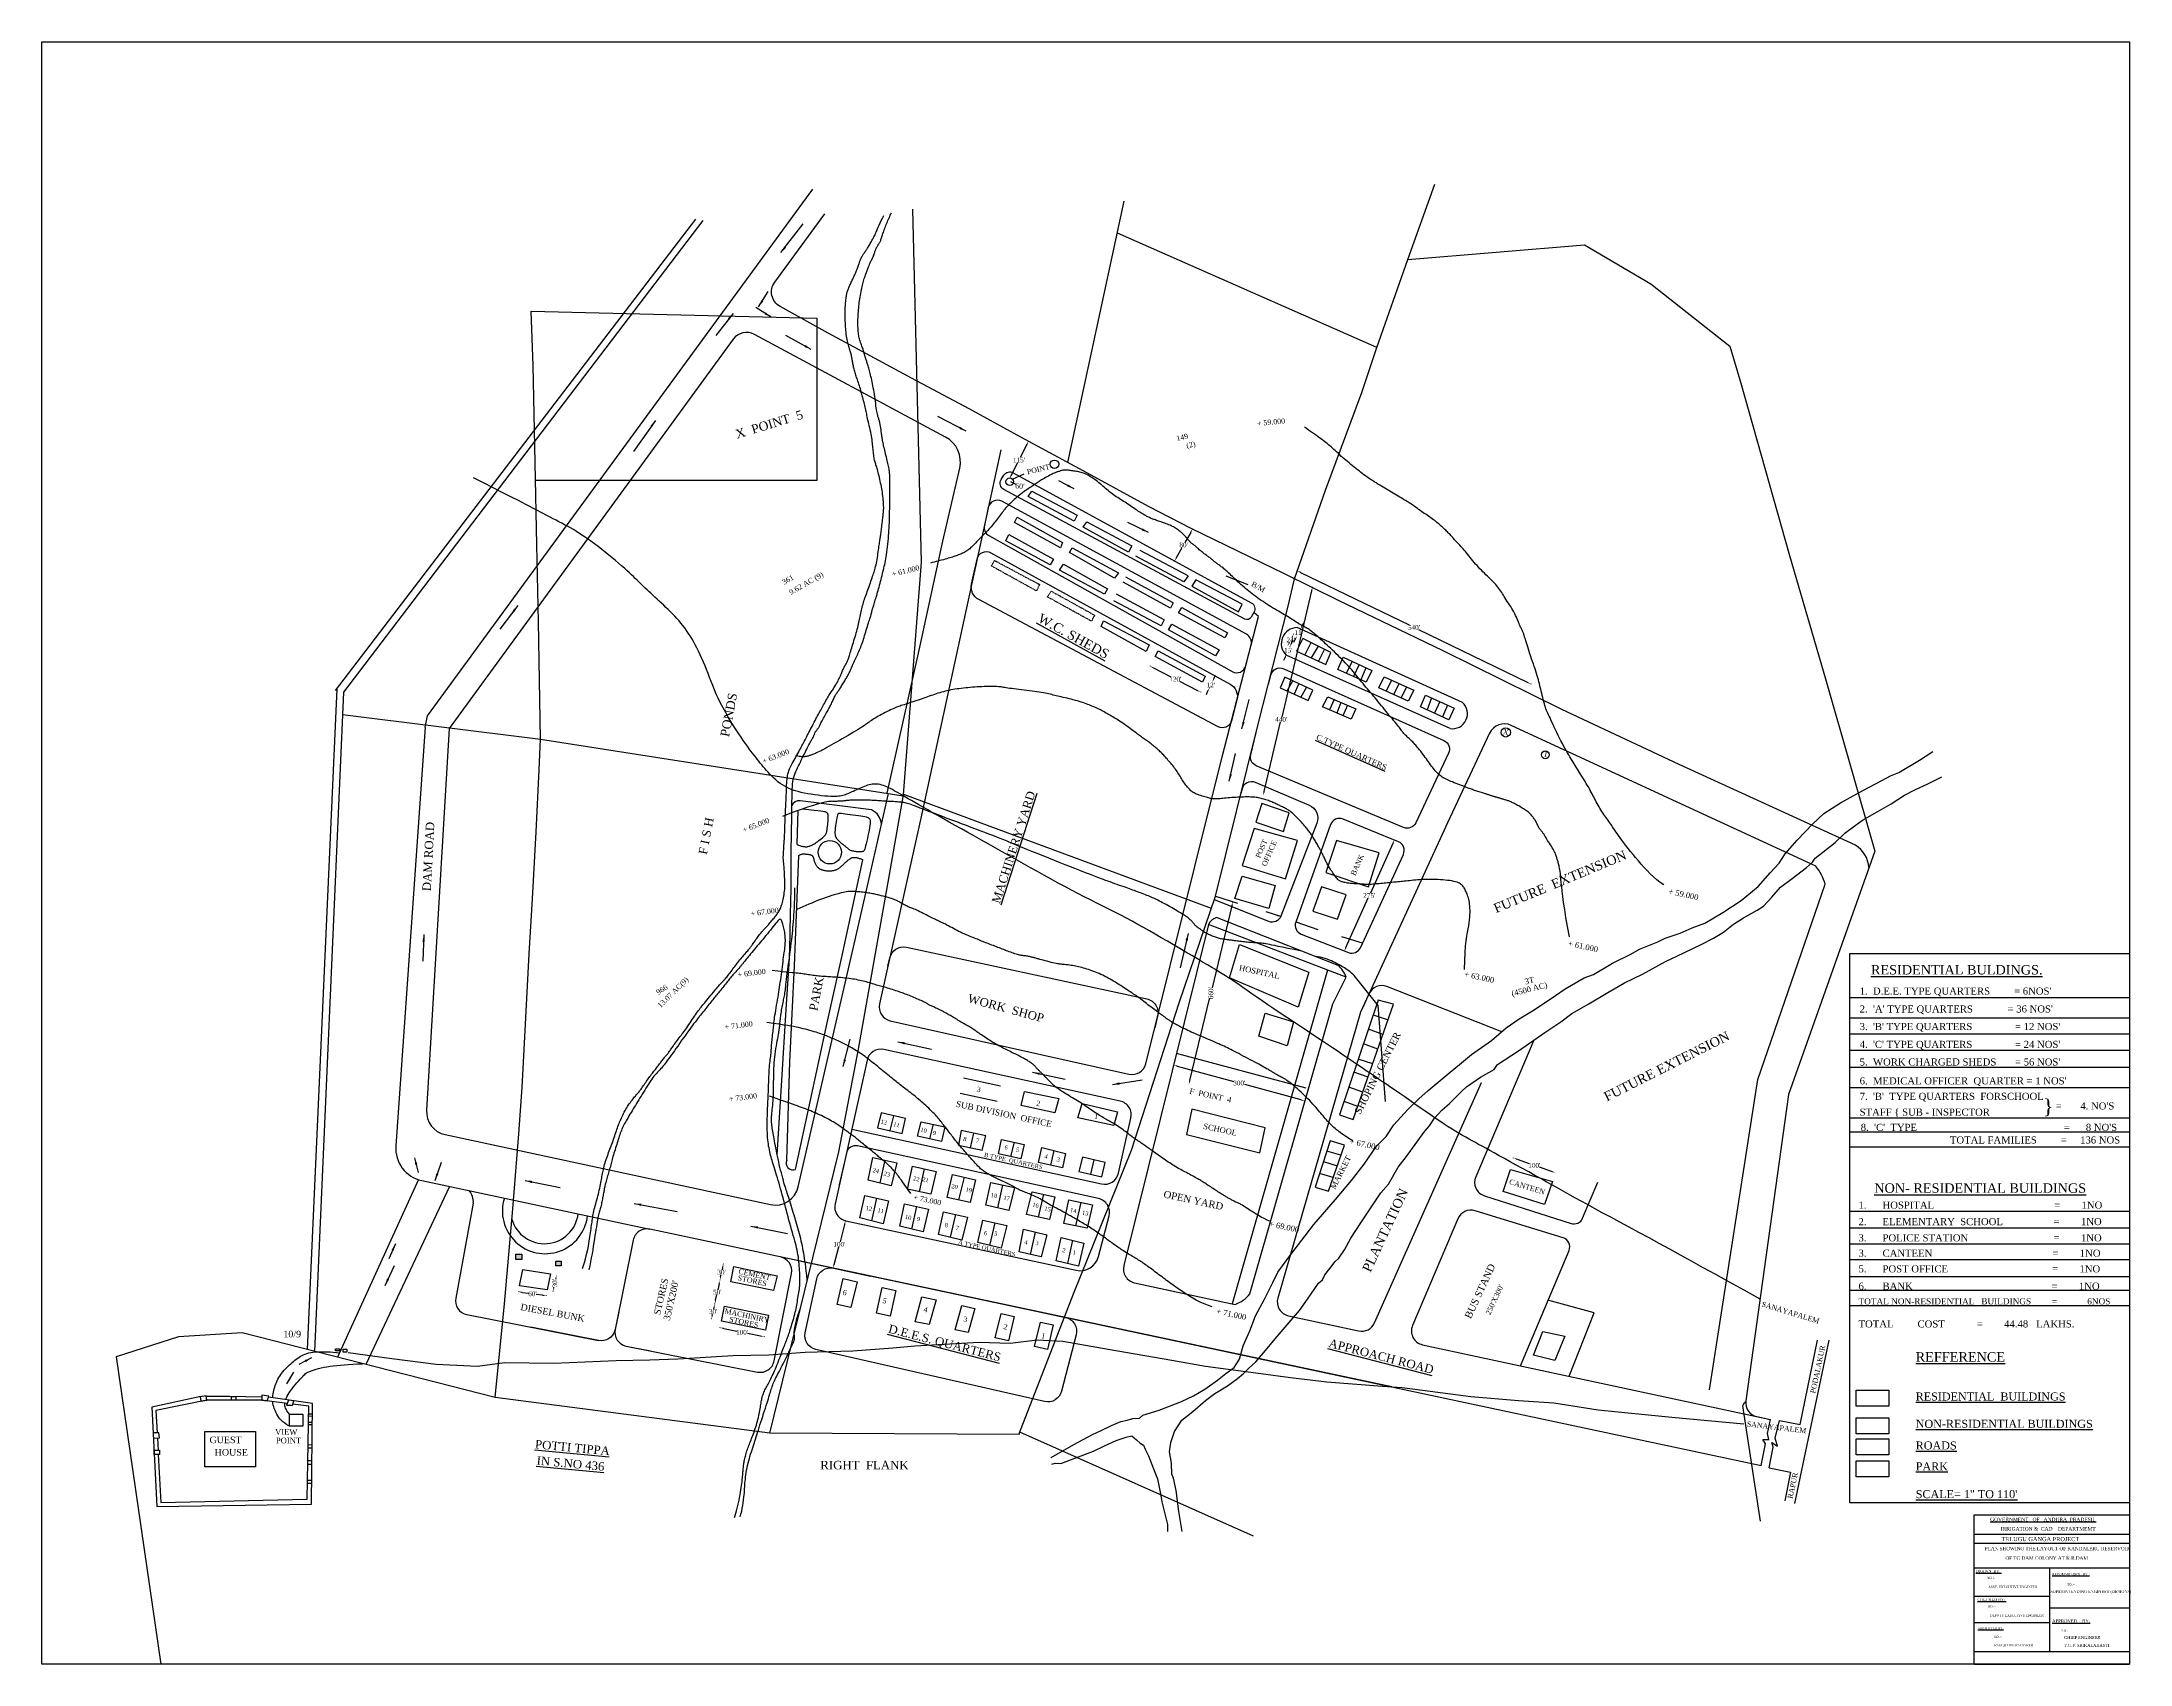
# Model space of a CAD drawing. Header units: inches. Extents: x -174 to 53028, y 1037 to 42359.
import ezdxf

# ---------------------------------------------------------------- set-up
doc = ezdxf.new("R2010")
doc.units = ezdxf.units.IN
doc.header["$MEASUREMENT"] = 0
doc.linetypes.add('ACAD_ISO03W100', pattern=[30, 12, -18])
for name, color, linetype in [('DIM', 5, 'Continuous'), ('DO LINE', 3, 'Continuous'), ('DWG.LINE', 10, 'Continuous'), ('RAILING', 4, 'Continuous'), ('TEXT', 7, 'Continuous')]:
    doc.layers.add(name, color=color, linetype=linetype)
doc.layers.add('TITLE', color=7, linetype='Continuous', lineweight=30)
doc.styles.get("Standard").update_dxf_attribs({"font": 'times.ttf', "height": 120})
doc.dimstyles.get("Standard").update_dxf_attribs({"dimtxt": 120, "dimasz": 96, "dimexe": 0.18, "dimexo": 0.0625, "dimgap": 0.09, "dimtad": 0, "dimtih": 1, "dimtoh": 1, "dimdec": 0, "dimzin": 0, "dimdsep": 46, "dimlunit": 3, "dimtxsty": 'Standard', "dimcen": 300, "dimclrd": 5, "dimclre": 5, "dimclrt": 4, "dimadec": 0, "dimazin": 0, "dimtfac": 1, "dimtdec": 0, "dimtofl": 0, "dimtmove": 0, "dimatfit": 3, "dimfxl": 0, "dimtolj": 1, "dimtzin": 0, "dimarcsym": 0})

# ---------------------------------------------------------------- blocks, each defined once
blk = doc.blocks.new('*D2')
at = {"layer": 'Defpoints', "color": 0, "ltscale": 0.2}
for p in [(11993, 10670), (12677, 10420), (12699, 10569)]:
    blk.add_point(p, dxfattribs=at)
at = {"layer": 'DIM', "color": 5, "lineweight": -2, "ltscale": 0.2}
for p, q in [((11973, 10526), (11972, 10521)), ((12067, 10507), (12228, 10484)), ((12582, 10433), (12422, 10457)), ((12678, 10425), (12677, 10420))]:
    blk.add_line(p, q, dxfattribs=at)
at = {"layer": 'DIM', "color": 5, "ltscale": 0.2}
for points in [[(12069, 10523), (12065, 10492), (11972, 10521)], [(12585, 10449), (12580, 10418), (12677, 10420)]]:
    blk.add_solid(points, dxfattribs=at)
at = {"layer": 'DIM', "color": 4, "ltscale": 0.2, "insert": (12325, 10470), "char_height": 120, "attachment_point": 5}
blk.add_mtext("\\A1;60'", dxfattribs=at)
blk = doc.blocks.new('*D3')
at = {"layer": 'Defpoints', "color": 0, "ltscale": 0.2}
for p in [(12788, 10979), (12940, 10946), (12699, 10569)]:
    blk.add_point(p, dxfattribs=at)
at = {"layer": 'DIM', "color": 5, "lineweight": -2, "ltscale": 0.2}
for p, q in [((12871, 10630), (12874, 10644)), ((12920, 10853), (12916, 10838)), ((12935, 10948), (12940, 10946)), ((12846, 10537), (12851, 10536))]:
    blk.add_line(p, q, dxfattribs=at)
at = {"layer": 'DIM', "color": 5, "ltscale": 0.2}
for points in [[(12904, 10856), (12935, 10849), (12940, 10946)], [(12856, 10633), (12887, 10626), (12851, 10536)]]:
    blk.add_solid(points, dxfattribs=at)
at = {"layer": 'DIM', "color": 4, "ltscale": 0.2, "insert": (12895, 10741), "char_height": 120, "attachment_point": 5, "rotation": 90}
blk.add_mtext("\\A1;30'", dxfattribs=at)
blk = doc.blocks.new('*D4')
at = {"layer": 'Defpoints', "color": 0, "ltscale": 0.2}
for p in [(17138, 9777), (18228, 9375), (18263, 9544)]:
    blk.add_point(p, dxfattribs=at)
at = {"layer": 'DIM', "color": 5, "lineweight": -2, "ltscale": 0.2}
for p, q in [((17104, 9613), (17103, 9608)), ((17197, 9588), (17531, 9519)), ((18134, 9394), (17800, 9463)), ((18229, 9380), (18228, 9375))]:
    blk.add_line(p, q, dxfattribs=at)
at = {"layer": 'DIM', "color": 5, "ltscale": 0.2}
for points in [[(17200, 9604), (17193, 9573), (17103, 9608)], [(18137, 9410), (18131, 9379), (18228, 9375)]]:
    blk.add_solid(points, dxfattribs=at)
at = {"layer": 'DIM', "color": 4, "ltscale": 0.2, "insert": (17665, 9491), "char_height": 120, "attachment_point": 5}
blk.add_mtext("\\A1;100'", dxfattribs=at)
blk = doc.blocks.new('*D5')
at = {"layer": 'Defpoints', "color": 0, "ltscale": 0.2}
for p in [(16970, 10212), (17219, 10158), (17138, 9777)]:
    blk.add_point(p, dxfattribs=at)
at = {"layer": 'DIM', "color": 5, "lineweight": -2, "ltscale": 0.2}
for p, q in [((16949, 10118), (16942, 10082)), ((16974, 10211), (16969, 10212)), ((16893, 9830), (16888, 9831)), ((16908, 9925), (16916, 9960))]:
    blk.add_line(p, q, dxfattribs=at)
at = {"layer": 'DIM', "color": 5, "ltscale": 0.2}
for points in [[(16934, 10121), (16965, 10115), (16970, 10212)], [(16893, 9928), (16924, 9921), (16888, 9831)]]:
    blk.add_solid(points, dxfattribs=at)
at = {"layer": 'DIM', "color": 4, "ltscale": 0.2, "insert": (16929, 10021), "char_height": 120, "attachment_point": 5}
blk.add_mtext("\\A1;30'", dxfattribs=at)
blk = doc.blocks.new('*D6')
at = {"layer": 'Defpoints', "color": 0, "ltscale": 0.2}
for p in [(17099, 10816), (17164, 10802), (17219, 10158)]:
    blk.add_point(p, dxfattribs=at)
at = {"layer": 'DIM', "color": 5, "lineweight": -2, "ltscale": 0.2}
for p, q in [((17079, 10722), (17047, 10575)), ((17104, 10815), (17099, 10816)), ((16974, 10211), (16969, 10212)), ((16990, 10306), (17021, 10453))]:
    blk.add_line(p, q, dxfattribs=at)
at = {"layer": 'DIM', "color": 5, "ltscale": 0.2}
for points in [[(17063, 10725), (17094, 10719), (17099, 10816)], [(16974, 10309), (17005, 10302), (16970, 10212)]]:
    blk.add_solid(points, dxfattribs=at)
at = {"layer": 'DIM', "color": 4, "ltscale": 0.2, "insert": (17034, 10514), "char_height": 120, "attachment_point": 5}
blk.add_mtext("\\A1;50'", dxfattribs=at)
blk = doc.blocks.new('*D7')
at = {"layer": 'Defpoints', "color": 0, "ltscale": 0.2}
for p in [(17187, 11231), (17217, 11224), (17164, 10802)]:
    blk.add_point(p, dxfattribs=at)
at = {"layer": 'DIM', "color": 5, "lineweight": -2, "ltscale": 0.2}
for p, q in [((17192, 11229), (17187, 11231)), ((17104, 10815), (17099, 10816)), ((17119, 10910), (17130, 10962)), ((17167, 11137), (17156, 11084))]:
    blk.add_line(p, q, dxfattribs=at)
at = {"layer": 'DIM', "color": 5, "ltscale": 0.2}
for points in [[(17152, 11140), (17183, 11133), (17187, 11231)], [(17103, 10913), (17134, 10906), (17099, 10816)]]:
    blk.add_solid(points, dxfattribs=at)
at = {"layer": 'DIM', "color": 4, "ltscale": 0.2, "insert": (17143, 11023), "char_height": 120, "attachment_point": 5}
blk.add_mtext("\\A1;30'", dxfattribs=at)
blk = doc.blocks.new('*D8')
at = {"layer": 'Defpoints', "color": 0, "ltscale": 0.2}
for p in [(20303, 12333), (20311, 12331), (19995, 11125)]:
    blk.add_point(p, dxfattribs=at)
at = {"layer": 'DIM', "color": 5, "lineweight": -2, "ltscale": 0.2}
for p, q in [((20278, 12240), (20161, 11791)), ((20307, 12332), (20302, 12333)), ((20011, 11220), (20129, 11669)), ((19991, 11126), (19986, 11127))]:
    blk.add_line(p, q, dxfattribs=at)
at = {"layer": 'DIM', "color": 5, "ltscale": 0.2}
for points in [[(20263, 12244), (20294, 12236), (20303, 12333)], [(19995, 11224), (20026, 11216), (19987, 11127)]]:
    blk.add_solid(points, dxfattribs=at)
at = {"layer": 'DIM', "color": 4, "ltscale": 0.2, "insert": (20145, 11730), "char_height": 120, "attachment_point": 5}
blk.add_mtext("\\A1;100'", dxfattribs=at)
blk = doc.blocks.new('*D9')
at = {"layer": 'Defpoints', "color": 0, "ltscale": 0.2}
for p in [(24962, 32185), (24972, 32180), (24488, 31223)]:
    blk.add_point(p, dxfattribs=at)
at = {"layer": 'DIM', "color": 5, "lineweight": -2, "ltscale": 0.2}
for p, q in [((24919, 32100), (24751, 31768)), ((24966, 32183), (24962, 32185)), ((24521, 31314), (24689, 31646)), ((24482, 31227), (24477, 31229))]:
    blk.add_line(p, q, dxfattribs=at)
at = {"layer": 'DIM', "color": 5, "ltscale": 0.2}
for points in [[(24904, 32107), (24933, 32093), (24962, 32185)], [(24507, 31322), (24535, 31307), (24478, 31229)]]:
    blk.add_solid(points, dxfattribs=at)
at = {"layer": 'DIM', "color": 4, "ltscale": 0.2, "insert": (24720, 31707), "char_height": 120, "attachment_point": 5}
blk.add_mtext("\\A1;115'", dxfattribs=at)
blk = doc.blocks.new('*D10')
at = {"layer": 'Defpoints', "color": 0, "ltscale": 0.2}
for p in [(28076, 26491), (29345, 25795), (29361, 25827)]:
    blk.add_point(p, dxfattribs=at)
at = {"layer": 'DIM', "color": 5, "lineweight": -2, "ltscale": 0.2}
for p, q in [((28061, 26463), (28059, 26458)), ((28144, 26414), (28584, 26188)), ((29259, 25839), (28820, 26065)), ((29347, 25799), (29345, 25794))]:
    blk.add_line(p, q, dxfattribs=at)
at = {"layer": 'DIM', "color": 5, "ltscale": 0.2}
for points in [[(28152, 26428), (28137, 26400), (28059, 26458)], [(29267, 25853), (29252, 25824), (29345, 25795)]]:
    blk.add_solid(points, dxfattribs=at)
at = {"layer": 'DIM', "color": 4, "ltscale": 0.2, "insert": (28702, 26126), "char_height": 120, "attachment_point": 5}
blk.add_mtext("\\A1;120'", dxfattribs=at)
blk = doc.blocks.new('*D11')
at = {"layer": 'Defpoints', "color": 0, "ltscale": 0.2}
for p in [(29573, 26090), (29497, 25937), (29644, 26055)]:
    blk.add_point(p, dxfattribs=at)
at = {"layer": 'DIM', "color": 5, "lineweight": -2, "ltscale": 0.2}
for p, q in [((29686, 26141), (29729, 26227)), ((29526, 25816), (29484, 25729)), ((29564, 25904), (29569, 25902)), ((29639, 26057), (29644, 26055))]:
    blk.add_line(p, q, dxfattribs=at)
at = {"layer": 'DIM', "color": 5, "ltscale": 0.2}
for points in [[(29672, 26148), (29701, 26134), (29644, 26055)], [(29512, 25823), (29540, 25808), (29568, 25902)]]:
    blk.add_solid(points, dxfattribs=at)
at = {"layer": 'DIM', "color": 4, "ltscale": 0.2, "insert": (29606, 25978), "char_height": 120, "attachment_point": 5}
blk.add_mtext("\\A1;12'", dxfattribs=at)
blk = doc.blocks.new('*D12')
at = {"layer": 'Defpoints', "color": 0, "ltscale": 0.2}
for p in [(29141, 29949), (29161, 29938), (28705, 29126)]:
    blk.add_point(p, dxfattribs=at)
at = {"layer": 'DIM', "color": 5, "lineweight": -2, "ltscale": 0.2}
for p, q in [((29094, 29865), (28947, 29604)), ((29145, 29947), (29141, 29949)), ((28732, 29221), (28879, 29482)), ((28690, 29135), (28685, 29137))]:
    blk.add_line(p, q, dxfattribs=at)
at = {"layer": 'DIM', "color": 5, "ltscale": 0.2}
for points in [[(29080, 29873), (29108, 29857), (29141, 29949)], [(28718, 29229), (28746, 29213), (28685, 29137)]]:
    blk.add_solid(points, dxfattribs=at)
at = {"layer": 'DIM', "color": 4, "ltscale": 0.2, "insert": (28913, 29543), "char_height": 120, "attachment_point": 5}
blk.add_mtext("\\A1;80'", dxfattribs=at)
blk = doc.blocks.new('*D13')
at = {"layer": 'Defpoints', "color": 0, "ltscale": 0.2}
for p in [(28658, 16288), (32001, 15374), (32003, 15382)]:
    blk.add_point(p, dxfattribs=at)
at = {"layer": 'DIM', "color": 5, "lineweight": -2, "ltscale": 0.2}
for p, q in [((28659, 16290), (28660, 16295)), ((28753, 16270), (30190, 15877)), ((31910, 15407), (30473, 15800)), ((32002, 15377), (32003, 15382))]:
    blk.add_line(p, q, dxfattribs=at)
at = {"layer": 'DIM', "color": 5, "ltscale": 0.2}
for points in [[(28757, 16285), (28749, 16254), (28660, 16295)], [(31915, 15423), (31906, 15392), (32003, 15382)]]:
    blk.add_solid(points, dxfattribs=at)
at = {"layer": 'DIM', "color": 4, "ltscale": 0.2, "insert": (30332, 15839), "char_height": 120, "attachment_point": 5}
blk.add_mtext("\\A1;300'", dxfattribs=at)
blk = doc.blocks.new('*D14')
at = {"layer": 'Defpoints', "color": 0, "ltscale": 0.2}
for p in [(30158, 20449), (30166, 20447), (29041, 15809)]:
    blk.add_point(p, dxfattribs=at)
at = {"layer": 'DIM', "color": 5, "lineweight": -2, "ltscale": 0.2}
for p, q in [((30144, 20353), (29642, 18268)), ((30161, 20448), (30166, 20447)), ((29071, 15901), (29574, 17986)), ((29044, 15808), (29049, 15807))]:
    blk.add_line(p, q, dxfattribs=at)
at = {"layer": 'DIM', "color": 5, "ltscale": 0.2}
for points in [[(30128, 20357), (30159, 20350), (30166, 20447)], [(29056, 15904), (29087, 15897), (29049, 15807)]]:
    blk.add_solid(points, dxfattribs=at)
at = {"layer": 'DIM', "color": 4, "ltscale": 0.2, "insert": (29608, 18127), "char_height": 120, "attachment_point": 5, "rotation": 90}
blk.add_mtext("\\A1;660'", dxfattribs=at)
blk = doc.blocks.new('*D15')
at = {"layer": 'Defpoints', "color": 0, "ltscale": 0.2}
for p in [(34282, 22029), (34304, 22019), (33032, 19195)]:
    blk.add_point(p, dxfattribs=at)
at = {"layer": 'DIM', "color": 5, "lineweight": -2, "ltscale": 0.2}
for p, q in [((34242, 21941), (33673, 20678)), ((34286, 22027), (34281, 22029)), ((33049, 19293), (33618, 20556)), ((33014, 19203), (33009, 19205))]:
    blk.add_line(p, q, dxfattribs=at)
at = {"layer": 'DIM', "color": 5, "ltscale": 0.2}
for points in [[(34227, 21948), (34257, 21935), (34282, 22029)], [(33034, 19299), (33063, 19286), (33009, 19205)]]:
    blk.add_solid(points, dxfattribs=at)
at = {"layer": 'DIM', "color": 4, "ltscale": 0.2, "insert": (33645, 20617), "char_height": 120, "attachment_point": 5}
blk.add_mtext("\\A1;275'", dxfattribs=at)
blk = doc.blocks.new('*D16')
at = {"layer": 'Defpoints', "color": 0, "ltscale": 0.2}
for p in [(32171, 28472), (32194, 28466), (30920, 23175)]:
    blk.add_point(p, dxfattribs=at)
at = {"layer": 'DIM', "color": 5, "lineweight": -2, "ltscale": 0.2}
for p, q in [((32172, 28373), (31413, 25161)), ((32189, 28468), (32194, 28466)), ((30965, 23263), (31384, 25038)), ((30938, 23170), (30943, 23169))]:
    blk.add_line(p, q, dxfattribs=at)
at = {"layer": 'DIM', "color": 5, "ltscale": 0.2}
for points in [[(32156, 28377), (32188, 28369), (32194, 28466)], [(30949, 23266), (30981, 23259), (30943, 23169)]]:
    blk.add_solid(points, dxfattribs=at)
at = {"layer": 'DIM', "color": 4, "ltscale": 0.2, "insert": (31399, 25099), "char_height": 120, "attachment_point": 5}
blk.add_mtext("\\A1;440'", dxfattribs=at)
blk = doc.blocks.new('*D17')
at = {"layer": 'Defpoints', "color": 0, "ltscale": 0.2}
for p in [(31566, 26761), (31619, 26948), (31645, 26936)]:
    blk.add_point(p, dxfattribs=at)
at = {"layer": 'DIM', "color": 5, "lineweight": -2, "ltscale": 0.2}
for p, q in [((31500, 26686), (31461, 26598)), ((31544, 26771), (31540, 26773)), ((31624, 26946), (31619, 26948)), ((31659, 27036), (31698, 27123))]:
    blk.add_line(p, q, dxfattribs=at)
at = {"layer": 'DIM', "color": 5, "ltscale": 0.2}
for points in [[(31486, 26692), (31515, 26679), (31540, 26773)], [(31644, 27042), (31673, 27029), (31619, 26948)]]:
    blk.add_solid(points, dxfattribs=at)
at = {"layer": 'DIM', "color": 4, "ltscale": 0.2, "insert": (31579, 26861), "char_height": 120, "attachment_point": 5}
blk.add_mtext("\\A1;15'", dxfattribs=at)
blk = doc.blocks.new('*D18')
at = {"layer": 'Defpoints', "color": 0, "ltscale": 0.2}
for p in [(31715, 27271), (31772, 27242), (31624, 26946)]:
    blk.add_point(p, dxfattribs=at)
at = {"layer": 'DIM', "color": 5, "lineweight": -2, "ltscale": 0.2}
for p, q in [((31672, 27185), (31671, 27183)), ((31720, 27269), (31715, 27271)), ((31571, 26973), (31566, 26975)), ((31609, 27061), (31610, 27063))]:
    blk.add_line(p, q, dxfattribs=at)
at = {"layer": 'DIM', "color": 5, "ltscale": 0.2}
for points in [[(31658, 27192), (31686, 27178), (31715, 27271)], [(31595, 27068), (31624, 27054), (31566, 26975)]]:
    blk.add_solid(points, dxfattribs=at)
at = {"layer": 'DIM', "color": 4, "ltscale": 0.2, "insert": (31641, 27123), "char_height": 120, "attachment_point": 5}
blk.add_mtext("\\A1;24'", dxfattribs=at)
blk = doc.blocks.new('*D19')
at = {"layer": 'Defpoints', "color": 0, "ltscale": 0.2}
for p in [(31720, 27269), (31807, 27439), (31889, 27397)]:
    blk.add_point(p, dxfattribs=at)
at = {"layer": 'DIM', "color": 5, "lineweight": -2, "ltscale": 0.2}
for p, q in [((31758, 27141), (31714, 27056)), ((31797, 27229), (31801, 27227)), ((31884, 27400), (31889, 27397)), ((31933, 27483), (31976, 27568))]:
    blk.add_line(p, q, dxfattribs=at)
at = {"layer": 'DIM', "color": 5, "ltscale": 0.2}
for points in [[(31743, 27149), (31772, 27134), (31801, 27227)], [(31918, 27490), (31947, 27476), (31889, 27397)]]:
    blk.add_solid(points, dxfattribs=at)
at = {"layer": 'DIM', "color": 4, "ltscale": 0.2, "insert": (31845, 27312), "char_height": 120, "attachment_point": 5}
blk.add_mtext("\\A1;11'", dxfattribs=at)
blk = doc.blocks.new('*D20')
at = {"layer": 'Defpoints', "color": 0, "ltscale": 0.2}
for p in [(31814, 28899), (37757, 26002), (37763, 26015)]:
    blk.add_point(p, dxfattribs=at)
at = {"layer": 'DIM', "color": 5, "lineweight": -2, "ltscale": 0.2}
for p, q in [((31810, 28891), (31808, 28886)), ((31894, 28845), (34656, 27505)), ((37670, 26044), (34908, 27383)), ((37759, 26006), (37757, 26002))]:
    blk.add_line(p, q, dxfattribs=at)
at = {"layer": 'DIM', "color": 5, "ltscale": 0.2}
for points in [[(31901, 28859), (31887, 28830), (31808, 28886)], [(37677, 26058), (37663, 26029), (37757, 26002)]]:
    blk.add_solid(points, dxfattribs=at)
at = {"layer": 'DIM', "color": 4, "ltscale": 0.2, "insert": (34782, 27444), "char_height": 120, "attachment_point": 5}
blk.add_mtext("\\A1;540'", dxfattribs=at)
blk = doc.blocks.new('*D21')
at = {"layer": 'Defpoints', "color": 0, "ltscale": 0.2}
for p in [(37304, 13888), (38363, 13514), (38377, 13555)]:
    blk.add_point(p, dxfattribs=at)
at = {"layer": 'DIM', "color": 5, "lineweight": -2, "ltscale": 0.2}
for p, q in [((37317, 13925), (37319, 13930)), ((37409, 13897), (37713, 13790)), ((38287, 13587), (37983, 13695)), ((38376, 13550), (38377, 13555))]:
    blk.add_line(p, q, dxfattribs=at)
at = {"layer": 'DIM', "color": 5, "ltscale": 0.2}
for points in [[(37415, 13913), (37404, 13882), (37319, 13929)], [(38292, 13602), (38281, 13572), (38377, 13555)]]:
    blk.add_solid(points, dxfattribs=at)
at = {"layer": 'DIM', "color": 4, "ltscale": 0.2, "insert": (37848, 13742), "char_height": 120, "attachment_point": 5}
blk.add_mtext("\\A1;100'", dxfattribs=at)

msp = doc.modelspace()

# ---------------------------------------------------------------- hatches: boundary and pattern name
at = {"layer": 'DWG.LINE', "ltscale": 0.2}
h = msp.add_hatch(color=256, dxfattribs=at)
h.paths.add_polyline_path([(12051.1, 11480), (11905.6, 11480), (11905.6, 11346.5), (12051.1, 11346.5)])
h.paths.add_polyline_path([(13060, 11302.7), (12918.8, 11302.7), (12918.8, 11183.5), (13060, 11183.5)])

# ---------------------------------------------------------------- linework, layer by layer
at = {"layer": 'DO LINE', "ltscale": 0.2}
for points in [[(43596.9, 10337.9), (43190.3, 10562.6), (42817.1, 10768.8), (42472.8, 10958.9), (42153.1, 11135.1), (41853.6, 11300), (41569.9, 11455.8), (41297.5, 11605), (41032.1, 11749.9), (40770.5, 11892.4), (40513.6, 12031.8), (40263.9, 12167.1), (40023.6, 12297.2), (39794.8, 12421), (39580, 12537.3), (39381.3, 12645.1), (39200.9, 12743.2), (39040.2, 12831), (38896, 12910.3), (38764.3, 12983), (38641.1, 13051.5), (38522.2, 13117.8), (38403.5, 13184.1), (38281.1, 13252.5), (38150.8, 13325.3), (38009.7, 13403.8), (37859.9, 13487.1), (37704.4, 13573.3), (37546.3, 13660.9), (37389, 13747.9), (37235.4, 13832.8), (37088.8, 13913.8), (36952.3, 13989.1), (36828.2, 14057.4), (36715.7, 14119.4), (36612.9, 14176), (36518.1, 14228.3), (36429.5, 14277.1), (36345.5, 14323.7), (36264.2, 14368.8), (36183.9, 14413.6), (36103.1, 14459), (36020.5, 14505.9), (35935.5, 14555.1), (35847.1, 14607.4), (35754.4, 14663.7), (35656.5, 14724.6), (35552.6, 14791.2), (35441.7, 14864.2), (35323.5, 14944), (35199.2, 15029.4), (35070.6, 15118.9), (34939.5, 15210.9), (34807.7, 15303.7), (34676.9, 15395.9), (34548.8, 15485.7), (34425.4, 15571.7), (34307.8, 15652.6), (34195.4, 15729.1), (34087, 15802.1), (33981.6, 15872.7), (33877.9, 15941.8), (33774.9, 16010.4), (33671.3, 16079.5), (33566.1, 16150.1), (33458.2, 16223.1), (33346.7, 16299), (33230.7, 16378.2), (33109.6, 16460.9), (32982.4, 16547.6), (32848.4, 16638.7), (32706.8, 16734.5), (32556.7, 16835.3), (32397.9, 16941.3), (32232.1, 17051.5), (32061.4, 17164.6), (31888.2, 17279.3), (31714.7, 17394.4), (31543.1, 17508.6), (31375.6, 17620.7), (31214.5, 17729.3), (31061.6, 17833.4), (30917.3, 17932.5), (30781.4, 18026.5), (30653.8, 18115.1), (30534.6, 18198), (30423.6, 18275), (30320.7, 18346), (30225.9, 18410.5), (30138.7, 18468.9), (30056.7, 18522.5), (29977.2, 18573.2), (29897.4, 18622.9), (29814.6, 18673.5), (29726, 18726.9), (29628.8, 18784.9), (29520.3, 18849.3), (29398.6, 18921.5), (29265.1, 19000.7), (29122, 19085.3), (28971.8, 19174.1), (28816.5, 19265.4), (28658.5, 19358), (28500.1, 19450.4), (28343.6, 19541.2), (28190.6, 19629.2), (28041, 19714.5), (27893.7, 19797.6), (27747.9, 19878.7), (27602.9, 19958.2), (27457.7, 20036.6), (27311.5, 20114.2), (27163.5, 20191.3), (27012.8, 20268.3), (26859.5, 20345.7), (26703.5, 20423.9), (26544.9, 20503.3), (26383.8, 20584.4), (26220.2, 20667.4), (26054.1, 20753), (25885.5, 20841.4), (25714.6, 20933), (25541.6, 21027.5), (25366.8, 21124.3), (25190.4, 21223.1), (25012.7, 21323.3), (24834.1, 21424.5), (24654.8, 21526.2), (24475, 21628), (24295.2, 21729.4), (24116, 21830.1), (23938.2, 21929.7), (23762.4, 22027.9), (23589.6, 22124.4), (23420.3, 22218.8), (23255.4, 22310.9), (23095.5, 22400.2), (22941.5, 22486.6), (22793.8, 22569.6), (22653, 22649), (22519.6, 22724.5), (22394.1, 22795.8), (22277, 22862.5), (22168.8, 22924.5), (22070, 22981.4), (21980.8, 23033), (21900.5, 23079.8), (21828, 23122.1), (21762.1, 23160.6), (21701.9, 23195.6), (21646.1, 23227.8), (21593.7, 23257.6), (21543.6, 23285.5), (21494.9, 23311.9), (21447.4, 23336.8), (21401, 23359.7), (21355.7, 23380.7), (21311.3, 23399.3), (21268, 23415.5), (21225.5, 23429), (21183.9, 23439.6), (21143, 23447), (21102.7, 23451.5), (21062.9, 23453), (21023.3, 23451.7), (20983.8, 23447.8), (20944.2, 23441.4), (20904.3, 23432.5), (20864, 23421.4), (20823, 23408.1), (20781.7, 23393), (20740.2, 23376.5), (20698.7, 23359), (20657.6, 23340.7), (20616.9, 23322.2), (20577, 23303.7), (20538.1, 23285.6), (20500.4, 23268.2), (20463.8, 23251.7), (20428.2, 23236.1), (20393.5, 23221.4), (20359.7, 23207.6), (20326.6, 23194.8), (20294.2, 23183), (20262.4, 23172.2), (20230.9, 23162.6), (20198.6, 23154.2), (20164.5, 23147.1), (20127.3, 23141.6), (20085.7, 23137.8), (20038.7, 23135.7), (19985, 23135.7), (19923.5, 23137.7), (19853.3, 23141.9), (19775.8, 23148.3), (19692.6, 23156.7), (19605.4, 23167), (19516, 23179.1), (19425.9, 23192.8), (19336.9, 23208.1), (19250.6, 23224.9), (19168.5, 23243), (19090.5, 23262.8), (19016.3, 23284.5), (18945.7, 23308.4), (18878.2, 23334.8), (18813.5, 23364.1), (18751.4, 23396.5), (18691.4, 23432.3), (18633.4, 23471.6), (18577.4, 23514.1), (18523.3, 23559.1), (18471.2, 23606.1), (18421.2, 23654.4), (18373.3, 23703.3), (18327.7, 23752.5), (18284.2, 23801.1), (18242.9, 23848.8), (18203.4, 23895.9), (18165.2, 23942.6), (18127.8, 23989.5), (18090.7, 24036.8), (18053.4, 24085), (18015.5, 24134.5), (17976.3, 24185.6), (17935.5, 24238.8), (17892.8, 24294.8), (17847.9, 24354.4), (17800.5, 24418.4), (17750.4, 24487.6), (17697.2, 24562.8), (17640.8, 24644.6), (17580.8, 24734.1), (17517.2, 24831.4), (17450.9, 24935.7), (17383.2, 25045.5), (17315.1, 25159.4), (17247.8, 25276), (17182.5, 25393.9), (17120.3, 25511.7), (17062.5, 25628), (17009.7, 25741.7), (16961.6, 25852.5), (16917.3, 25960.8), (16875.9, 26066.5), (16836.5, 26169.9), (16798.4, 26271), (16760.7, 26370), (16722.5, 26467.1), (16683.1, 26562.3), (16642.6, 26655.4), (16601.1, 26746.2), (16558.8, 26834.5), (16515.8, 26920.1), (16472.2, 27002.6), (16428.3, 27081.9), (16384.2, 27157.8), (16339.9, 27230.1), (16295.3, 27299.1), (16250.1, 27365.3), (16204.1, 27429.1), (16157.1, 27490.9), (16108.8, 27551.1), (16058.9, 27610.2), (16007.3, 27668.6), (15953.7, 27726.7), (15898.4, 27784.3), (15841.9, 27841.4), (15784.6, 27897.9), (15726.9, 27953.5), (15669.2, 28008.3), (15611.8, 28062), (15555.2, 28114.6), (15499.8, 28165.9), (15445.6, 28216), (15392.9, 28264.7), (15341.7, 28312.1), (15292.2, 28358.2), (15244.4, 28402.9), (15198.5, 28446.3), (15154.6, 28488.3), (15112.7, 28529.1), (15071.8, 28569.2), (15031, 28609.4), (14989.4, 28650.3), (14945.9, 28692.7), (14899.5, 28737.2), (14849.3, 28784.7), (14794.1, 28835.7), (14733.4, 28890.8), (14667.2, 28949.8), (14596.1, 29012.1), (14520.4, 29077.2), (14440.6, 29144.7), (14357.2, 29214.1), (14270.6, 29284.8), (14181.2, 29356.5), (14089.5, 29428.6), (13996.3, 29500.4), (13902.5, 29571.2), (13808.8, 29640.2), (13716, 29706.8), (13625.1, 29770.1), (13536.7, 29829.6), (13451.8, 29884.4), (13370.8, 29934.1), (13293.3, 29979.3), (13218.3, 30021.1), (13145, 30060.3), (13072.7, 30097.8), (13000.3, 30134.7), (12927.2, 30171.8), (12852.5, 30210), (12775.4, 30250.2), (12695.8, 30292.3), (12613.5, 30336.1), (12528.6, 30381.5), (12441, 30428.3), (12350.5, 30476.2), (12257.1, 30525.2), (12160.8, 30574.9), (12060.6, 30625.9), (11951.9, 30680.5), (11829.5, 30741.8), (11687.8, 30812.7), (11521.6, 30896.3), (11325.3, 30995.5), (11093.7, 31113.5), (10821.3, 31253.1)], [(7630.3, 8976.5), (8744.7, 8825.8), (9874, 8682.5), (10923, 8624.7), (11614.8, 8722.7), (12859.3, 8700.5), (14459.3, 8770.8), (15316.9, 8788.4), (16031.4, 8816), (16599.9, 8846.2), (17428.5, 8901.7), (18349.2, 8919.2), (19276.5, 8984.6), (20484, 9014.7), (21504.5, 9095.2), (22070.5, 9145.4), (23703.6, 9242.1), (24495.2, 9214.9), (25186.3, 9299), (25840.4, 9264.4), (26994.1, 9064.2), (28614.3, 8777.1), (29470.6, 8625.8), (30753.9, 8455), (31635.5, 8341.1), (32559.5, 8229.8), (33983.6, 8114.6), (34478.8, 8082.9), (36231.6, 7858.7), (37441.7, 7751.5), (38346, 7690.4), (39475.6, 7512.5), (41354.6, 7325.4), (43183.7, 7163.3)]]:
    msp.add_lwpolyline(points, dxfattribs=at)
at = {"layer": 'DO LINE', "linetype": 'ACAD_ISO03W100', "ltscale": 0.2}
for points in [[(25243.2, 28538.3), (25164.8, 28373), (24018, 29008.1), (24099.3, 29147.3)], [(26643.5, 27757.1), (26568, 27600.5), (25447.3, 28218.2), (25540.2, 28368.9)]]:
    msp.add_lwpolyline(points, close=True, dxfattribs=at)
at = {"layer": 'DWG.LINE', "ltscale": 0.2}
for p, q in [((34220.8, 8099.4), (15320, 12119.1)), ((18482, 8761.4), (18922.6, 10990.2)), ((14716.4, 9139.2), (18058.9, 8478))]:
    msp.add_line(p, q, dxfattribs=at)
for points in [[(9588.7, 24903), (9651.4, 25192.6), (19471.2, 38607.1)], [(24720.2, 6887.9), (26109, 10470.5), (27583.5, 14129.9), (28803.8, 17881.8), (29729.7, 20599.6), (30807.9, 24941.2), (31581.3, 27984.4), (31738.1, 28682.8), (32529.2, 30939.4), (33449.8, 33425.9), (33838.4, 34574.9), (34627.4, 36816.3), (35309.4, 38734.9)], [(16669.2, 37805.1), (7514.2, 25796.3), (6774.2, 9004.6)], [(7310.8, 25832.9), (16486.9, 37843.9)], [(13604.5, 11115.3), (13650.3, 11267.6), (13686.6, 11397.2), (13714.9, 11507.2), (13736.5, 11600.6), (13752.6, 11680.2), (13764.7, 11749.3), (13774, 11810.7), (13781.9, 11867.4), (13789.5, 11922.1), (13796.9, 11975), (13804.2, 12026.4), (13811.3, 12076.1), (13818.1, 12124.1), (13824.7, 12170.5), (13831, 12215.2), (13837, 12258.2), (13842.7, 12299.6), (13848.2, 12339.8), (13853.8, 12379.2), (13859.7, 12418.2), (13866.1, 12457.2), (13873.3, 12496.8), (13881.4, 12537.3), (13890.6, 12579.2), (13901.2, 12622.8), (13912.8, 12668.1), (13925.4, 12714.7), (13938.6, 12762.6), (13952.2, 12811.5), (13966, 12861.1), (13979.6, 12911.4), (13992.9, 12962), (14005.6, 13012.8), (14017.8, 13063.4), (14029.3, 13113.5), (14040.1, 13162.8), (14050.2, 13210.9), (14059.6, 13257.5), (14068.3, 13302.3), (14076.2, 13344.9), (14083.4, 13385.1), (14090.1, 13423.4), (14096.4, 13460.2), (14102.7, 13496), (14109.2, 13531.5), (14116.2, 13567.1), (14123.8, 13603.4), (14132.4, 13640.9), (14142.1, 13679.9), (14152.8, 13720.4), (14164.6, 13762.1), (14177.2, 13804.8), (14190.6, 13848.1), (14204.8, 13891.9), (14219.5, 13935.8), (14234.6, 13979.7), (14250.2, 14023.2), (14266.1, 14066.5), (14282.2, 14109.6), (14298.3, 14152.5), (14314.6, 14195.3), (14330.7, 14238.1), (14346.7, 14280.9), (14362.4, 14323.8), (14377.7, 14366.8), (14392.8, 14409.8), (14407.5, 14452.6), (14421.9, 14495.1), (14436.1, 14537.1), (14450, 14578.3), (14463.7, 14618.8), (14477.1, 14658.2), (14490.4, 14696.5), (14503.7, 14733.8), (14517, 14770.4), (14530.6, 14806.5), (14544.7, 14842.3), (14559.3, 14878), (14574.6, 14913.9), (14590.7, 14950.1), (14607.9, 14986.9), (14626, 15024.1), (14645, 15061.5), (14664.8, 15098.9), (14685.4, 15136.2), (14706.7, 15173.1), (14728.6, 15209.6), (14751.1, 15245.3), (14774.1, 15280.1), (14797.4, 15313.8), (14820.6, 15346.3), (14843.6, 15377.3), (14866.2, 15406.8), (14887.9, 15434.5), (14908.7, 15460.2), (14928.3, 15483.8), (14946.5, 15505.3), (14963.4, 15525), (14979.5, 15543.5), (14995, 15561.4), (15010.1, 15579.2), (15025.3, 15597.4), (15040.7, 15616.6), (15056.6, 15637.4), (15073.4, 15660.1), (15091, 15684.7), (15109.3, 15710.8), (15128.3, 15738.3), (15147.9, 15766.8), (15168.1, 15796.2), (15188.8, 15826.1), (15209.9, 15856.3), (15231.5, 15886.6), (15253.2, 15916.7), (15275.2, 15946.6), (15297.1, 15976.2), (15318.8, 16005.3), (15340.3, 16033.6), (15361.4, 16061.3), (15382, 16088), (15401.9, 16113.6), (15421.3, 16138.5), (15440.2, 16162.6), (15458.6, 16186.3), (15476.8, 16209.7), (15494.7, 16233), (15512.5, 16256.5), (15530.2, 16280.2), (15548, 16304.3), (15565.8, 16328.7), (15583.5, 16353.2), (15601, 16377.4), (15618.5, 16401.3), (15635.7, 16424.4), (15652.7, 16446.7), (15669.3, 16467.8), (15685.6, 16487.7), (15701.6, 16506.4), (15717.2, 16524.3), (15732.5, 16541.6), (15747.5, 16558.6), (15762.1, 16575.4), (15776.4, 16592.4), (15790.3, 16609.9), (15804, 16627.9), (15817.7, 16646.8), (15831.4, 16666.5), (15845.5, 16687.2), (15860.2, 16708.9), (15875.7, 16731.9), (15892.3, 16756.1), (15910.1, 16781.7), (15929.3, 16808.8), (15949.8, 16837.1), (15971.4, 16866.4), (15993.9, 16896.6), (16017, 16927.3), (16040.5, 16958.3), (16064.3, 16989.5), (16088, 17020.5), (16111.7, 17051.3), (16135.2, 17082), (16158.9, 17113.1), (16182.9, 17144.9), (16207.2, 17177.8), (16232.1, 17212), (16257.7, 17248), (16284.1, 17286), (16311.4, 17326.3), (16339.4, 17368.3), (16367.9, 17411.3), (16396.4, 17454.7), (16424.8, 17497.7), (16452.7, 17539.6), (16479.8, 17579.8), (16505.9, 17617.5), (16530.8, 17652.2), (16554.8, 17684.6), (16578.4, 17715.3), (16602, 17745.2), (16626.1, 17775.1), (16651.2, 17805.7), (16677.7, 17837.7), (16706.2, 17872.1), (16736.8, 17909.2), (16769.1, 17948.7), (16802.7, 17989.7), (16837, 18031.5), (16871.2, 18073.4), (16905, 18114.6), (16937.7, 18154.3), (16968.7, 18191.8), (16997.6, 18226.5), (17024.4, 18258.3), (17049, 18287.3), (17071.5, 18313.5), (17092.1, 18337.1), (17110.7, 18358.1), (17127.4, 18376.5), (17142.3, 18392.6), (17155.5, 18406.3), (17167.4, 18418.4), (17178.5, 18429.5), (17189.3, 18440.3), (17200.3, 18451.6), (17211.9, 18463.9), (17224.7, 18478.1), (17239.1, 18494.8), (17255.5, 18514.6), (17273.8, 18537.1), (17293.7, 18562.2), (17315, 18589.5), (17337.4, 18618.5), (17360.7, 18648.9), (17384.7, 18680.5), (17409.1, 18712.7), (17433.7, 18745.3), (17458.4, 18778.2), (17483.4, 18811.3), (17508.6, 18844.6), (17534.2, 18877.9), (17560, 18911.3), (17586.1, 18944.5), (17612.7, 18977.7), (17639.5, 19010.5), (17666.5, 19042.9), (17693.1, 19074.5), (17719, 19104.9), (17743.9, 19134), (17767.5, 19161.3), (17789.3, 19186.6), (17809, 19209.6), (17826.5, 19230.2), (17841.9, 19248.7), (17855.8, 19265.7), (17868.7, 19281.9), (17881, 19297.7), (17893.1, 19313.8), (17905.6, 19330.8), (17918.8, 19349.2), (17933.3, 19369.4), (17948.8, 19391.4), (17965.3, 19414.7), (17982.5, 19439.3), (18000.5, 19464.7), (18018.9, 19490.6), (18037.6, 19516.9), (18056.6, 19543.2), (18075.6, 19569.2), (18094.5, 19594.7), (18113.2, 19619.6), (18131.6, 19643.6), (18149.5, 19666.5), (18166.9, 19688.1), (18183.5, 19708.3), (18199.4, 19726.8), (18214.3, 19743.5), (18228.7, 19758.8), (18242.6, 19773.3), (18256.6, 19787.5), (18270.9, 19801.9), (18285.7, 19817.1), (18301.4, 19833.5), (18318.3, 19851.6), (18336.6, 19872), (18356.1, 19894.1), (18376.5, 19917.7), (18397.3, 19942.3), (18418.4, 19967.3), (18439.3, 19992.5), (18459.7, 20017.3), (18479.4, 20041.3), (18498.1, 20064.2), (18515.7, 20086.2), (18532.4, 20107.4), (18548.2, 20128.3), (18563.2, 20149), (18577.5, 20170), (18591.1, 20191.4), (18604.3, 20213.5), (18616.9, 20236.6), (18629.1, 20260.9), (18640.9, 20286.5), (18652.2, 20313.7), (18663.2, 20342.5), (18673.7, 20373.1), (18684, 20405.8), (18693.9, 20440.5), (18703.4, 20477.5), (18712.5, 20516.5), (18721.1, 20557), (18728.9, 20598.7), (18736, 20641.3), (18742.1, 20684.3), (18747.1, 20727.4), (18750.9, 20770.3), (18753.5, 20812.5), (18754.9, 20854.1), (18755.3, 20895.1), (18755, 20935.4), (18754.1, 20975), (18752.7, 21013.9), (18751.2, 21052.2), (18749.6, 21089.7), (18748, 21126.6), (18746.6, 21162.7), (18745.1, 21197.9), (18743.5, 21232.2), (18741.8, 21265.4), (18739.9, 21297.5), (18737.6, 21328.5), (18735, 21358.1), (18732, 21386.5), (18728.8, 21414.2), (18725.5, 21441.9), (18722.5, 21470.2), (18719.8, 21499.8), (18717.7, 21531.4), (18716.5, 21565.5), (18716.3, 21602.9), (18717.2, 21644.1), (18719.2, 21688.7), (18721.9, 21736.3), (18725.3, 21786.3), (18729.1, 21838.4), (18733, 21891.9), (18737, 21946.5), (18740.7, 22001.7), (18744, 22056.9), (18746.9, 22112), (18749.5, 22166.5), (18751.8, 22220.4), (18753.8, 22273.2), (18755.7, 22324.7), (18757.4, 22374.7), (18759, 22422.9), (18760.5, 22469.1), (18762.1, 22513.1), (18763.5, 22555), (18765, 22594.8), (18766.4, 22632.3), (18767.7, 22667.5), (18769, 22700.5), (18770.3, 22731.1), (18771.5, 22759.5), (18772.7, 22786), (18773.9, 22811.3), (18775.1, 22835.8), (18776.3, 22860.2), (18777.6, 22884.9), (18779.1, 22910.5), (18780.6, 22937.5), (18782.2, 22966.4), (18783.9, 22996.7), (18785.7, 23028.1), (18787.4, 23060), (18789, 23092), (18790.5, 23123.5), (18791.7, 23154.2), (18792.8, 23183.5), (18793.5, 23211.1), (18794, 23237.4), (18794.5, 23263), (18794.9, 23288.4), (18795.4, 23314), (18796.1, 23340.6), (18797, 23368.5), (18798.4, 23398.4), (18800.2, 23430.6), (18802.5, 23464.6), (18805.3, 23499.9), (18808.6, 23535.9), (18812.4, 23572), (18816.6, 23607.4), (18821.3, 23641.7), (18826.5, 23674.2), (18832.3, 23704.5), (18838.8, 23733.1), (18846.2, 23760.7), (18854.9, 23787.9), (18865, 23815.5), (18876.9, 23844.1), (18890.7, 23874.5), (18906.8, 23907.3), (18925.2, 23943.1), (18945.6, 23981.4), (18967.6, 24021.7), (18990.8, 24063.4), (19014.7, 24106.1), (19038.9, 24149.2), (19063, 24192.1), (19086.5, 24234.2), (19109.1, 24275.2), (19130.8, 24315.1), (19151.8, 24354), (19172.2, 24392.2), (19192, 24429.7), (19211.6, 24466.9), (19230.9, 24503.8), (19250.1, 24540.6), (19269.3, 24577.5), (19288.7, 24614.7), (19308.2, 24652.3), (19328, 24690.4), (19348.1, 24729.1), (19368.6, 24768.8), (19389.5, 24809.4), (19411, 24851.1), (19433.1, 24894), (19455.7, 24937.8), (19478.4, 24982), (19501.3, 25026.2), (19524, 25070.1), (19546.5, 25113.1), (19568.5, 25155), (19589.9, 25195.2), (19610.4, 25233.6), (19630.3, 25270.2), (19649.7, 25305.5), (19668.7, 25339.8), (19687.4, 25373.5), (19706.1, 25406.9), (19724.8, 25440.3), (19743.7, 25474.2), (19762.8, 25508.7), (19782.2, 25543.5), (19801.7, 25578.3), (19821, 25612.7), (19840.2, 25646.1), (19858.9, 25678.3), (19877.2, 25708.9), (19894.8, 25737.3), (19911.7, 25763.3), (19927.9, 25787.5), (19943.8, 25810.4), (19959.3, 25832.7), (19974.9, 25854.8), (19990.5, 25877.5), (20006.4, 25901.4), (20022.8, 25927), (20039.8, 25954.8), (20057.3, 25984.5), (20074.9, 26015.7), (20092.4, 26047.9), (20109.6, 26080.7), (20126.3, 26113.6), (20142.2, 26146.1), (20157, 26177.8), (20170.7, 26208.4), (20183.3, 26237.7), (20195.1, 26265.9), (20206.2, 26293), (20216.8, 26319), (20227.3, 26343.9), (20237.7, 26367.9), (20248.2, 26390.9), (20259.2, 26413), (20270.3, 26434.4), (20281.6, 26455), (20292.8, 26475), (20303.8, 26494.5), (20314.5, 26513.6), (20324.6, 26532.3), (20334.1, 26550.9), (20342.9, 26569.3), (20351.1, 26588.1), (20359, 26607.6), (20366.7, 26628.2), (20374.4, 26650.5), (20382.5, 26674.8), (20391, 26701.6), (20400.3, 26731.2), (20410.4, 26764.1), (20421.4, 26800), (20433.1, 26838.6), (20445.5, 26879.6), (20458.6, 26922.6), (20472.2, 26967.4), (20486.2, 27013.6), (20500.7, 27060.9), (20515.4, 27109), (20530.3, 27157.5), (20545.2, 27206.2), (20559.8, 27254.8), (20574.1, 27303), (20587.9, 27350.4), (20600.9, 27396.7), (20613, 27441.7), (20624.1, 27485.2), (20634.3, 27527.2), (20643.8, 27568), (20652.6, 27608), (20660.9, 27647.2), (20668.9, 27686.1), (20676.6, 27724.7), (20684.4, 27763.4), (20692.2, 27802.4), (20700.1, 27841.6), (20708.4, 27881), (20717.1, 27920.4), (20726.2, 27959.9), (20736, 27999.3), (20746.4, 28038.6), (20757.6, 28077.7), (20769.7, 28116.6), (20782.6, 28155.5), (20796.1, 28194.4), (20810.3, 28233.8), (20824.9, 28273.7), (20840, 28314.4), (20855.4, 28356.1), (20871, 28398.9), (20886.8, 28443.1), (20902.5, 28488.2), (20918.2, 28533.6), (20933.6, 28578.9), (20948.7, 28623.5), (20963.5, 28666.8), (20977.6, 28708.5), (20991.2, 28747.9), (21004, 28784.8), (21016.2, 28819.7), (21027.7, 28853.5), (21038.6, 28887), (21049.1, 28920.9), (21059.1, 28956.2), (21068.7, 28993.6), (21078, 29033.9), (21087, 29077.7), (21095.8, 29124.4), (21104.2, 29173.1), (21112.3, 29223), (21120.1, 29273.3), (21127.6, 29323), (21134.7, 29371.3), (21141.4, 29417.4), (21147.7, 29460.6), (21153.7, 29500.9), (21159.3, 29538.6), (21164.6, 29573.9), (21169.6, 29607.1), (21174.4, 29638.3), (21178.9, 29667.8), (21183.2, 29695.9), (21187.3, 29722.8), (21191.3, 29749.1), (21195.3, 29775.3), (21199.2, 29802.1), (21203.1, 29830.2), (21207.1, 29860), (21211.3, 29892.3), (21215.6, 29927.6), (21220.1, 29966.2), (21224.7, 30007.5), (21229.5, 30050.5), (21234.3, 30094.1), (21239.1, 30137.5), (21243.7, 30179.6), (21248.3, 30219.5), (21252.6, 30256.1), (21256.7, 30288.9), (21260.5, 30318.3), (21263.9, 30345.3), (21266.8, 30370.8), (21269.3, 30395.6), (21271.2, 30420.6), (21272.6, 30446.6), (21273.3, 30474.7), (21273.3, 30505.4), (21272.6, 30538.8), (21271.1, 30574.7), (21268.9, 30612.8), (21265.9, 30653), (21262.1, 30695.1), (21257.5, 30738.9), (21252.1, 30784.2), (21245.9, 30830.8), (21238.9, 30878.4), (21231.3, 30926.7), (21223, 30975.5), (21214.2, 31024.4), (21204.9, 31073.1), (21195.3, 31121.5), (21185.4, 31169.2), (21175.3, 31215.8), (21165, 31261.2), (21154.6, 31305.2), (21144.3, 31347.4), (21134, 31387.6), (21123.8, 31425.7), (21113.9, 31461.2), (21104.2, 31494.1), (21094.9, 31524.2), (21085.9, 31552), (21077.3, 31578.1), (21069.1, 31603.1), (21061.3, 31627.8), (21053.9, 31652.7), (21047, 31678.5), (21040.4, 31705.8), (21034.3, 31735), (21028.6, 31766.2), (21023.3, 31799.1), (21018.3, 31833.5), (21013.8, 31869.1), (21009.5, 31905.8), (21005.6, 31943.2), (21001.9, 31981.3), (20998.5, 32019.8), (20995.1, 32058.8), (20991.5, 32098.7), (20987.5, 32139.7), (20982.8, 32182), (20977.2, 32225.8), (20970.6, 32271.4), (20962.5, 32319), (20953, 32368.6), (20942.2, 32419.8), (20930.6, 32471.9), (20918.5, 32524.1), (20906.3, 32575.7), (20894.3, 32626.1), (20882.9, 32674.5), (20872.4, 32720.3), (20863.2, 32763), (20855, 32802.9), (20847.6, 32840.6), (20840.6, 32876.8), (20833.9, 32912), (20827.1, 32946.8), (20820, 32981.9), (20812.3, 33017.8), (20803.8, 33055), (20794.5, 33093.4), (20784.5, 33133), (20773.9, 33173.6), (20762.8, 33215.1), (20751.3, 33257.3), (20739.5, 33300), (20727.4, 33343.3), (20715.2, 33386.8), (20703, 33430.3), (20690.6, 33473.6), (20678.3, 33516.3), (20666, 33558.2), (20653.8, 33599), (20641.7, 33638.4), (20629.8, 33676.2), (20618.2, 33712.1), (20606.7, 33746.3), (20595.6, 33779.1), (20584.7, 33810.6), (20574.3, 33841.3), (20564.2, 33871.3), (20554.5, 33900.9), (20545.3, 33930.3), (20536.5, 33959.8), (20528.3, 33989.3), (20520.6, 34018.5), (20513.3, 34047.5), (20506.7, 34076), (20500.5, 34103.9), (20494.9, 34131.1), (20489.9, 34157.4), (20485.4, 34182.7), (20481.3, 34207.3), (20477.5, 34231.3), (20473.8, 34254.9), (20470, 34278.3), (20465.9, 34301.9), (20461.5, 34325.7), (20456.6, 34349.9), (20451, 34374.9), (20444.7, 34400.5), (20437.8, 34426.9), (20430.4, 34454), (20422.5, 34481.9), (20414.2, 34510.4), (20405.5, 34539.8), (20396.5, 34569.9), (20387.3, 34600.8), (20377.9, 34632.7), (20368.5, 34665.9), (20359.3, 34700.5), (20350.3, 34737), (20341.8, 34775.4), (20333.9, 34816.1), (20326.6, 34859.3), (20320.1, 34905.1), (20314.5, 34953), (20309.5, 35002.2), (20305.3, 35052.1), (20301.7, 35102), (20298.7, 35151.2), (20296.2, 35199.1), (20294.2, 35244.9), (20292.7, 35288.1), (20291.6, 35329.1), (20290.9, 35368.3), (20290.7, 35406.2), (20290.9, 35443.3), (20291.4, 35480), (20292.4, 35516.9), (20293.8, 35554.5), (20295.6, 35593), (20297.8, 35632.1), (20300.3, 35671.4), (20303.1, 35710.4), (20306.3, 35748.5), (20309.9, 35785.3), (20313.7, 35820.4), (20317.7, 35853.1), (20322.1, 35883.2), (20326.8, 35911), (20331.8, 35936.8), (20337.3, 35960.9), (20343.3, 35983.9), (20349.8, 36006.1), (20356.9, 36027.9), (20364.7, 36049.6), (20373.1, 36071.6), (20382.2, 36094), (20391.9, 36116.9), (20402.2, 36140.1), (20413.1, 36163.7), (20424.4, 36187.8), (20436.1, 36212.3), (20448.3, 36237.2), (20460.7, 36262.7), (20473.5, 36288.5), (20486.4, 36314.8), (20499.3, 36341.5), (20512.3, 36368.5), (20525.1, 36395.9), (20537.7, 36423.5), (20550.1, 36451.5), (20562, 36479.7), (20573.5, 36508), (20584.5, 36536.1), (20595.1, 36563.8), (20605.1, 36591), (20614.6, 36617.4), (20623.4, 36642.8), (20631.7, 36667), (20639.3, 36689.9), (20646.4, 36711.6), (20653.3, 36732.3), (20660.1, 36752.2), (20666.9, 36771.6), (20674, 36790.6), (20681.6, 36809.5), (20689.9, 36828.5), (20698.9, 36847.8), (20708.7, 36867.1), (20719, 36886.5), (20729.7, 36905.6), (20740.7, 36924.3), (20751.9, 36942.4), (20763, 36959.8), (20774.1, 36976.2), (20784.9, 36991.7), (20795.5, 37006.5), (20806.1, 37021), (20816.8, 37035.7), (20827.7, 37050.8), (20838.9, 37066.9), (20850.6, 37084.4), (20862.8, 37103.6), (20875.6, 37124.8), (20888.9, 37147.7), (20902.6, 37172), (20916.6, 37197.2), (20930.7, 37222.8), (20944.8, 37248.5), (20958.8, 37273.9), (20972.5, 37298.5), (20985.9, 37322.1), (20999, 37345.1), (21012.1, 37368.4), (21025.2, 37392.5), (21038.6, 37418.1), (21052.4, 37445.9), (21066.7, 37476.6), (21081.8, 37510.9), (21097.8, 37549.3), (21115.2, 37592), (21134.4, 37638.9), (21155.9, 37690.1), (21180.3, 37745.6), (21207.9, 37805.4), (21239.4, 37869.5), (21275.1, 37937.9)], [(18373.7, 6917.6), (20126.4, 14088.8), (20627.8, 16705.4), (21383.8, 20954.2), (21777.5, 23177.9), (22236.5, 29101.6), (22016.3, 38100)], [(18876.6, 19071.7), (18881.1, 19245.5), (18884.7, 19399.4), (18887.7, 19535.8), (18890.1, 19656.8), (18892.1, 19765), (18893.8, 19862.6), (18895.4, 19951.9), (18896.9, 20035.2), (18898.5, 20114.6), (18900.1, 20190.6), (18901.8, 20263.6), (18903.6, 20333.9), (18905.4, 20401.7), (18907.1, 20467.4), (18908.9, 20531.3), (18910.6, 20593.5), (18912.3, 20654.5), (18913.9, 20714.4), (18915.4, 20773.6), (18916.7, 20832.2), (18917.8, 20890.5), (18918.6, 20948.8), (18919.1, 21007.2), (18919.3, 21066), (18919.1, 21125.5), (18918.7, 21185.9), (18918.1, 21247.8), (18917.4, 21311.4), (18916.7, 21377), (18916.1, 21445.1), (18915.8, 21516), (18915.8, 21590), (18916.2, 21667.4), (18916.9, 21748), (18918, 21831.4), (18919.3, 21917.5), (18920.9, 22005.8), (18922.5, 22096.1), (18924.2, 22188), (18926, 22281.3), (18927.7, 22375.5), (18929.3, 22470.2), (18930.9, 22564.8), (18932.3, 22658.7), (18933.7, 22751.3), (18935, 22842), (18936.2, 22930.4), (18937.2, 23015.7), (18938.1, 23097.5), (18939.3, 23175.8), (18941, 23250.6), (18943.7, 23321.9), (18947.8, 23389.7), (18953.4, 23454), (18961.2, 23514.9), (18971.3, 23572.5), (18984.1, 23626.7), (18999.4, 23678.2), (19016.8, 23727.5), (19036.2, 23775.3), (19057.1, 23822.2), (19079.3, 23868.6), (19102.4, 23915.4), (19126.2, 23963), (19150.5, 24011.8), (19174.9, 24061.5), (19199.2, 24111.5), (19223.3, 24161.2), (19246.8, 24209.9), (19269.7, 24257.1), (19291.5, 24302.2), (19312.3, 24344.5), (19331.7, 24383.7), (19349.7, 24419.6), (19366.4, 24452.3), (19381.9, 24482.1), (19396.2, 24508.8), (19409.2, 24532.8), (19421.2, 24553.9), (19432, 24572.4), (19441.8, 24588.4), (19450.7, 24602.2), (19458.7, 24614.4), (19465.9, 24625.5), (19472.4, 24635.8), (19478.3, 24645.8), (19483.6, 24656.1), (19488.6, 24667.1), (19493.2, 24679.1), (19497.7, 24692), (19502.2, 24705.6), (19507, 24719.8), (19512, 24734.3), (19517.7, 24748.9), (19524.1, 24763.4), (19531.4, 24777.5), (19539.8, 24791.2), (19549, 24804.5), (19558.8, 24817.6), (19569.1, 24830.5), (19579.5, 24843.5), (19589.8, 24856.6), (19599.9, 24870), (19609.4, 24883.9), (19618.2, 24898.4), (19626.7, 24913.6), (19635, 24930), (19643.6, 24947.8), (19652.8, 24967.1), (19662.9, 24988.4), (19674.4, 25011.7), (19687.4, 25037.5), (19702.3, 25065.8), (19718.8, 25096.2), (19736.4, 25128.1), (19754.9, 25161), (19773.8, 25194.3), (19792.8, 25227.4), (19811.4, 25259.9), (19829.3, 25291), (19846.2, 25320.4), (19862.1, 25348.3), (19877.1, 25375), (19891.3, 25400.8), (19905, 25425.9), (19918, 25450.9), (19930.7, 25475.8), (19943, 25501.1), (19955.2, 25527), (19967.1, 25553.2), (19979, 25579.5), (19990.8, 25605.7), (20002.5, 25631.4), (20014.3, 25656.3), (20026, 25680.1), (20037.8, 25702.7), (20049.7, 25723.7), (20061.8, 25743.5), (20074.1, 25762.4), (20086.6, 25781), (20099.5, 25799.5), (20112.8, 25818.5), (20126.5, 25838.2), (20140.8, 25859.1), (20155.6, 25881.5), (20170.9, 25905.2), (20186.5, 25929.9), (20202.3, 25955.3), (20218.2, 25981.2), (20234.1, 26007.2), (20249.8, 26033), (20265.3, 26058.4), (20280.4, 26083.1), (20295.1, 26107.2), (20309.4, 26130.8), (20323.2, 26153.8), (20336.6, 26176.5), (20349.5, 26199), (20362, 26221.2), (20373.9, 26243.4), (20385.3, 26265.5), (20396.4, 26287.9), (20407.2, 26310.7), (20418, 26334.1), (20428.8, 26358.3), (20440, 26383.5), (20451.5, 26410), (20463.6, 26437.8), (20476.3, 26467.2), (20489.8, 26498), (20503.7, 26529.9), (20518.2, 26562.8), (20533, 26596.2), (20548.2, 26630.2), (20563.7, 26664.2), (20579.3, 26698.3), (20595.1, 26732.1), (20610.8, 26765.8), (20626.6, 26799.7), (20642.3, 26834), (20657.9, 26868.8), (20673.3, 26904.5), (20688.5, 26941.2), (20703.4, 26979.2), (20718, 27018.6), (20732.3, 27059.4), (20746.4, 27101.5), (20760.4, 27144.8), (20774.3, 27189.1), (20788.3, 27234.3), (20802.3, 27280.4), (20816.6, 27327.2), (20831, 27374.6), (20845.4, 27421.8), (20859.7, 27468.3), (20873.5, 27513.3), (20886.6, 27556), (20898.9, 27595.9), (20910.2, 27632.1), (20920.1, 27664), (20928.5, 27691.1), (20935.6, 27713.9), (20941.6, 27733.1), (20946.6, 27749.5), (20950.9, 27763.7), (20954.6, 27776.5), (20957.9, 27788.5), (20961, 27800.6), (20964.1, 27813.4), (20967.3, 27827), (20970.7, 27841.6), (20974.5, 27857.5), (20978.7, 27874.7), (20983.5, 27893.3), (20988.9, 27913.7), (20995.2, 27935.8), (21002.3, 27959.9), (21010.3, 27985.9), (21019, 28013.7), (21028.4, 28043.3), (21038.4, 28074.6), (21048.9, 28107.7), (21059.8, 28142.4), (21071.1, 28178.6), (21082.7, 28216.4), (21094.6, 28255.7), (21106.6, 28296.3), (21118.9, 28338.4), (21131.3, 28381.7), (21143.8, 28426.3), (21156.4, 28472), (21169, 28519), (21181.6, 28566.9), (21194.2, 28615.6), (21206.7, 28664.9), (21219.2, 28714.3), (21231.4, 28763.6), (21243.5, 28812.6), (21255.4, 28860.8), (21267, 28908.1), (21278.3, 28954.3), (21289.4, 28999.9), (21300.1, 29045.7), (21310.4, 29092.4), (21320.4, 29140.6), (21330.1, 29191.2), (21339.3, 29244.9), (21348.1, 29302.2), (21356.5, 29363.8), (21364.5, 29429), (21372, 29497), (21379, 29566.9), (21385.6, 29637.8), (21391.7, 29709), (21397.3, 29779.6), (21402.3, 29848.7), (21406.8, 29915.6), (21410.9, 29980.6), (21414.4, 30043.8), (21417.4, 30105.7), (21419.9, 30166.5), (21422, 30226.6), (21423.6, 30286.2), (21424.8, 30345.6), (21425.5, 30405.1), (21426, 30464.6), (21426.1, 30523.8), (21426.1, 30582.5), (21426, 30640.4), (21425.8, 30697.3), (21425.8, 30752.9), (21425.8, 30807.1), (21426.2, 30859.6), (21426.6, 30910.3), (21427.3, 30958.9), (21428, 31005.4), (21428.7, 31049.5), (21429.4, 31091.1), (21430, 31130.1), (21430.4, 31166.3), (21430.7, 31199.7), (21430.7, 31230.6), (21430.4, 31259.5), (21429.7, 31287), (21428.6, 31313.6), (21426.9, 31339.8), (21424.6, 31366.1), (21421.7, 31393), (21418.1, 31421), (21413.7, 31450.1), (21408.6, 31480.6), (21402.8, 31512.6), (21396.2, 31546.1), (21388.9, 31581.2), (21380.8, 31618.2), (21372, 31657), (21362.4, 31697.7), (21352.3, 31739.8), (21341.8, 31783), (21331.1, 31826.7), (21320.3, 31870.4), (21309.8, 31913.6), (21299.5, 31955.9), (21289.8, 31996.7), (21280.8, 32035.6), (21272.5, 32072.6), (21264.9, 32107.7), (21257.9, 32140.9), (21251.5, 32172.2), (21245.7, 32201.7), (21240.5, 32229.4), (21235.8, 32255.3), (21231.7, 32279.4), (21228, 32302), (21224.8, 32323.2), (21221.9, 32343.1), (21219.3, 32362.1), (21217, 32380.2), (21214.9, 32397.6), (21212.9, 32414.6), (21211, 32431.3), (21209.2, 32447.8), (21207.3, 32464.5), (21205.3, 32481.4), (21203.1, 32498.7), (21200.8, 32516.6), (21198.1, 32535.3), (21195, 32554.9), (21191.5, 32575.6), (21187.7, 32597.1), (21183.4, 32619), (21178.8, 32641.1), (21173.9, 32663), (21168.7, 32684.4), (21163.3, 32705), (21157.6, 32724.3), (21151.8, 32742.4), (21145.8, 32759.8), (21139.6, 32777.7), (21133.2, 32796.8), (21126.7, 32818.3), (21120, 32842.8), (21113.1, 32871.6), (21106.1, 32905.4), (21099, 32944.9), (21091.7, 32989.6), (21084.2, 33038.6), (21076.6, 33091.1), (21068.9, 33146.2), (21060.9, 33203.2), (21052.8, 33261.1), (21044.4, 33319.1), (21035.9, 33376.5), (21027.2, 33433), (21018.3, 33488.4), (21009.2, 33542.5), (20999.8, 33595.2), (20990.3, 33646.3), (20980.5, 33695.5), (20970.5, 33742.7), (20960.2, 33787.8), (20949.9, 33830.7), (20939.5, 33871.5), (20929.2, 33910.3), (20919.1, 33947), (20909.3, 33981.7), (20899.9, 34014.5), (20891, 34045.5), (20882.7, 34074.5), (20874.9, 34101.9), (20867.5, 34127.8), (20860.5, 34152.3), (20853.7, 34175.8), (20847.1, 34198.2), (20840.5, 34219.9), (20833.9, 34240.9), (20827.1, 34261.5), (20820.4, 34281.6), (20813.6, 34301.2), (20807.1, 34320.2), (20800.8, 34338.7), (20794.8, 34356.5), (20789.4, 34373.6), (20784.4, 34390), (20780.2, 34405.8), (20776.3, 34421.1), (20772.5, 34436.6), (20768.6, 34452.5), (20764.4, 34469.3), (20759.5, 34487.4), (20753.7, 34507.3), (20746.7, 34529.3), (20738.4, 34553.7), (20729, 34580.3), (20718.7, 34608.6), (20708, 34638.2), (20697, 34668.7), (20686.2, 34699.7), (20675.8, 34730.8), (20666.2, 34761.6), (20657.5, 34791.8), (20649.9, 34821.6), (20643.1, 34851.7), (20637.3, 34882.4), (20632.3, 34914.1), (20628.1, 34947.4), (20624.6, 34982.7), (20621.8, 35020.5), (20619.7, 35061), (20618.1, 35104), (20617.2, 35149), (20616.9, 35195.6), (20617.2, 35243.4), (20618.1, 35291.9), (20619.7, 35340.6), (20621.8, 35389.3), (20624.6, 35437.4), (20628, 35485), (20632, 35532.2), (20636.4, 35579.1), (20641.4, 35625.8), (20646.8, 35672.4), (20652.7, 35718.9), (20659, 35765.5), (20665.7, 35812.3), (20672.8, 35858.9), (20680.2, 35905.1), (20687.9, 35950.7), (20695.9, 35995.5), (20704.3, 36039), (20712.9, 36081.2), (20721.7, 36121.6), (20730.8, 36160.2), (20740.2, 36197), (20749.7, 36232.2), (20759.4, 36266), (20769.4, 36298.6), (20779.5, 36330.1), (20789.8, 36360.8), (20800.2, 36390.9), (20810.8, 36420.4), (20821.4, 36449.3), (20831.9, 36477.5), (20842.3, 36504.7), (20852.3, 36531), (20862, 36556.2), (20871.2, 36580), (20879.7, 36602.5), (20887.6, 36623.5), (20895, 36643.2), (20902.1, 36662), (20909, 36680.1), (20916, 36697.8), (20923.3, 36715.5), (20931.1, 36733.3), (20939.5, 36751.6), (20948.7, 36770.7), (20958.5, 36790.3), (20968.7, 36810.5), (20979.1, 36831.1), (20989.5, 36852), (20999.6, 36873), (21009.1, 36894), (21018, 36914.9), (21025.9, 36935.6), (21033.1, 36955.9), (21039.7, 36976), (21045.8, 36995.5), (21051.7, 37014.6), (21057.5, 37033.1), (21063.3, 37050.9), (21069.5, 37068.1), (21076, 37084.5), (21082.8, 37100.2), (21090, 37115.2), (21097.5, 37129.5), (21105.1, 37143.2), (21112.9, 37156.2), (21120.7, 37168.7), (21128.6, 37180.6), (21136.4, 37192), (21144.1, 37203.2), (21151.9, 37214.5), (21159.5, 37226.2), (21167.2, 37238.6), (21174.7, 37252), (21182.3, 37266.6), (21189.7, 37282.9), (21197.2, 37301), (21204.7, 37321), (21212.3, 37342.7), (21220.1, 37366), (21228.3, 37391), (21236.8, 37417.4), (21245.9, 37445.3), (21255.5, 37474.5), (21265.8, 37505), (21276.7, 37536.6), (21288.1, 37569), (21300.1, 37602.2), (21312.6, 37636), (21325.5, 37670.2), (21338.8, 37704.5), (21352.4, 37738.9), (21366.4, 37773.2), (21380.6, 37807.2), (21395.2, 37841), (21410.2, 37874.4), (21425.6, 37907.4), (21441.5, 37939.9), (21457.9, 37971.8), (21474.8, 38003.1)], [(25966.1, 31646.3), (27401.1, 38300.2)], [(33838.4, 34574.9), (27225.6, 37486.1)], [(11373, 7826.9), (11610.7, 10212.3), (11822.8, 12636.8), (11978.8, 14546.8), (12061, 15722.3), (12130.2, 17018.8), (12242.7, 19131.8), (12325.8, 20530.3), (12419.8, 22237), (12499.4, 23818), (12533.5, 24600.4), (12480.2, 27591.8), (12441.4, 29546.4), (12397.8, 31632.5), (12344.4, 34115.9), (12296, 35500.3)], [(12296, 35500.3), (19569.4, 35315.7), (19569.4, 31182.8), (12407.2, 31182.8)], [(41147.8, 20883.3), (41055, 20948.3), (40966, 21018.4), (40880.6, 21092.7), (40798.6, 21170.3), (40719.6, 21250.4), (40643.4, 21332.3), (40569.7, 21415), (40498.3, 21497.8), (40429, 21579.9), (40362.1, 21660.7), (40298, 21739.6), (40236.9, 21816), (40179.4, 21889.3), (40125.8, 21959), (40076.4, 22024.6), (40031.7, 22085.3), (39991.8, 22140.9), (39956.3, 22191.7), (39924.4, 22238.5), (39895.4, 22281.8), (39868.6, 22322.2), (39843.4, 22360.5), (39819, 22397.1), (39794.8, 22432.8), (39770.2, 22468.2), (39745.2, 22503.3), (39719.8, 22538.5), (39694.2, 22573.8), (39668.6, 22609.4), (39643, 22645.5), (39617.5, 22682.3), (39592.4, 22719.8), (39567.6, 22758.3), (39543.2, 22797.6), (39519.2, 22837.5), (39495.6, 22878), (39472.3, 22918.9), (39449.5, 22960), (39427.1, 23001.2), (39405.1, 23042.4), (39383.4, 23083.5), (39361.9, 23124.6), (39340.3, 23165.8), (39318.5, 23207.4), (39296.2, 23249.4), (39273.3, 23292), (39249.4, 23335.4), (39224.3, 23379.7), (39198, 23425.1), (39170.7, 23471.2), (39142.5, 23517.9), (39113.7, 23564.9), (39084.7, 23611.8), (39055.7, 23658.4), (39026.9, 23704.5), (38998.6, 23749.6), (38971, 23793.7), (38944, 23837.1), (38917.4, 23880), (38890.9, 23922.9), (38864.3, 23966.2), (38837.4, 24010.2), (38810, 24055.3), (38781.9, 24101.9), (38752.8, 24150.3), (38722.8, 24200.7), (38692, 24253.3), (38660.4, 24308.2), (38628.1, 24365.6), (38595.1, 24425.7), (38561.4, 24488.6), (38527.2, 24554.5), (38492.6, 24623.3), (38457.8, 24694), (38423.4, 24765.2), (38389.7, 24835.9), (38357.2, 24904.7), (38326.3, 24970.4), (38297.5, 25031.6), (38271.1, 25087.2), (38247.4, 25136.4), (38226.3, 25180), (38207.3, 25219.6), (38190, 25256.6), (38174.2, 25292.4), (38159.3, 25328.4), (38145.1, 25366), (38131.1, 25406.7), (38117.1, 25451.6), (38103.1, 25500), (38089.1, 25551.3), (38075.3, 25604.4), (38061.8, 25658.6), (38048.6, 25713), (38035.9, 25766.8), (38023.6, 25819), (38012, 25869.1), (38000.6, 25917.5), (37989.3, 25964.9), (37977.6, 26012), (37965.4, 26059.6), (37952.3, 26108.1), (37938, 26158.5), (37922.2, 26211.4), (37904.7, 26267.2), (37885.7, 26325.7), (37865.5, 26386.4), (37844.4, 26448.7), (37822.8, 26512.3), (37800.9, 26576.5), (37779.1, 26640.9), (37757.6, 26705), (37736.8, 26768.2), (37716.8, 26830.1), (37697.7, 26890), (37679.7, 26947.4), (37662.9, 27001.6), (37647.3, 27052.2), (37633.2, 27098.4), (37620.7, 27139.9), (37609.8, 27176.1), (37600.2, 27207.5), (37591.8, 27234.9), (37584.3, 27258.9), (37577.2, 27280.2), (37570.4, 27299.4), (37563.6, 27317.3), (37556.4, 27334.5), (37548.7, 27351.6), (37540.3, 27369.2), (37531.2, 27387.7), (37521.4, 27407.6), (37510.8, 27429.1), (37499.4, 27453), (37487.2, 27479.4), (37474.2, 27509), (37460.2, 27541.9), (37445.2, 27578), (37429, 27616.8), (37411.6, 27657.9), (37392.7, 27700.8), (37372.3, 27745.2), (37350.3, 27790.6), (37326.4, 27836.7), (37300.8, 27883), (37273.7, 27929.2), (37245.6, 27975), (37217, 28020.2), (37188.4, 28064.6), (37160.2, 28107.7), (37133, 28149.4), (37107.1, 28189.4), (37083, 28227.5), (37060.2, 28263.9), (37038.2, 28299), (37016.5, 28333), (36994.5, 28366.4), (36971.9, 28399.4), (36947.9, 28432.3), (36922.2, 28465.6), (36894.3, 28499.4), (36864.3, 28533.7), (36832.5, 28568.6), (36799, 28604), (36764.2, 28639.8), (36728.3, 28675.9), (36691.4, 28712.4), (36653.8, 28749.2), (36615.8, 28786.2), (36577.5, 28823.5), (36539.2, 28861.1), (36500.9, 28899.1), (36462.9, 28937.6), (36425.4, 28976.7), (36388.5, 29016.3), (36352.4, 29056.6), (36317.3, 29097.5), (36283.1, 29138.8), (36249.8, 29180.2), (36217.2, 29221.3), (36185.4, 29261.8), (36154.1, 29301.4), (36123.5, 29339.8), (36093.3, 29376.5), (36063.5, 29411.5), (36034.2, 29444.9), (36005.3, 29476.7), (35976.9, 29507.3), (35949, 29536.9), (35921.7, 29565.6), (35894.9, 29593.8), (35868.7, 29621.6), (35843.1, 29649.1), (35818.1, 29676.4), (35793.6, 29703.4), (35769.7, 29729.9), (35746.2, 29755.9), (35723.2, 29781.2), (35700.6, 29805.8), (35678.4, 29829.6), (35656.4, 29852.6), (35634.7, 29874.9), (35613, 29896.6), (35591.2, 29917.9), (35569.1, 29939.1), (35546.6, 29960.2), (35523.5, 29981.6), (35499.7, 30003.3), (35475.1, 30025.5), (35449.6, 30048.1), (35423.2, 30071.1), (35396, 30094.2), (35367.9, 30117.5), (35339, 30140.8), (35309.3, 30164), (35278.7, 30187), (35247.4, 30209.7), (35215.3, 30232.2), (35182.4, 30254.7), (35149, 30277.4), (35115, 30300.3), (35080.4, 30323.6), (35045.4, 30347.5), (35010.1, 30372), (34974.3, 30397.4), (34938, 30423.5), (34901.1, 30450.2), (34863.3, 30477.5), (34824.6, 30505.3), (34784.7, 30533.4), (34743.5, 30561.8), (34700.9, 30590.3), (34656.7, 30618.8), (34611.2, 30647.4), (34565, 30675.8), (34518.2, 30703.9), (34471.4, 30731.7), (34425, 30759.1), (34379.3, 30785.9), (34334.7, 30812.1), (34291.5, 30837.7), (34249.4, 30862.6), (34208.1, 30887.3), (34167.2, 30911.8), (34126.4, 30936.4), (34085.2, 30961.2), (34043.3, 30986.5), (34000.3, 31012.4), (33955.9, 31039.1), (33910.5, 31066.6), (33864.2, 31094.7), (33817.5, 31123.4), (33770.8, 31152.6), (33724.3, 31182.1), (33678.4, 31212), (33633.5, 31242), (33589.7, 31272.2), (33547, 31302.6), (33505.1, 31333.3), (33463.8, 31364.3), (33422.7, 31395.7), (33381.7, 31427.5), (33340.5, 31460), (33298.8, 31493), (33256.6, 31526.8), (33213.9, 31561.1), (33170.9, 31595.9), (33128, 31631.1), (33085.4, 31666.6), (33043.4, 31702.2), (33002, 31737.8), (32961.8, 31773.3), (32922.7, 31808.6), (32884.7, 31843.6), (32847.8, 31878.1), (32811.8, 31912), (32776.6, 31945.2), (32742, 31977.6), (32708.1, 32009), (32674.6, 32039.3), (32641.3, 32068.4), (32608.1, 32096.6), (32574.4, 32124.3), (32540, 32151.8), (32504.3, 32179.5), (32467.2, 32207.6), (32428.1, 32236.6), (32386.7, 32266.8), (32342.8, 32298.5), (32296.6, 32331.4), (32248.7, 32365.4), (32199.3, 32400.1), (32149.1, 32435.4), (32098.4, 32470.9), (32047.7, 32506.4), (31997.4, 32541.7)], [(38743.7, 19566.6), (38694.1, 19824), (38653.5, 20053.4), (38620.8, 20256.8), (38594.8, 20435.9), (38574.4, 20592.9), (38558.5, 20729.5), (38545.9, 20847.8), (38535.5, 20949.5), (38526.4, 21036.6), (38518.2, 21110.7), (38510.7, 21173.4), (38503.8, 21226.3), (38497.3, 21271), (38491.1, 21309.1), (38484.9, 21342), (38478.5, 21371.6), (38472, 21399), (38465.2, 21424.7), (38458.3, 21449.1), (38451.4, 21472.3), (38444.4, 21494.6), (38437.5, 21516.3), (38430.8, 21537.5), (38424.2, 21558.5), (38417.9, 21579.6), (38411.4, 21601.1), (38404.3, 21623.5), (38396.2, 21647), (38386.7, 21672.1), (38375.4, 21699), (38361.8, 21728.3), (38345.5, 21760.3), (38326.3, 21795.1), (38304.7, 21832.1), (38281.5, 21870.4), (38257.3, 21909.3), (38233, 21947.7), (38209.2, 21985), (38186.8, 22020.2), (38166.4, 22052.5), (38148.5, 22081.2), (38133, 22106.6), (38119.5, 22129.1), (38107.4, 22149), (38096.5, 22166.8), (38086.2, 22182.9), (38076.2, 22197.7), (38066.1, 22211.6), (38055.4, 22225.1), (38044.3, 22238.3), (38032.9, 22251.5), (38021.3, 22264.9), (38009.7, 22278.7), (37998.1, 22293.2), (37986.8, 22308.7), (37975.9, 22325.2), (37965.4, 22343.1), (37955.3, 22362), (37945.4, 22382), (37935.6, 22402.6), (37925.7, 22423.8), (37915.5, 22445.3), (37905, 22466.9), (37894, 22488.4), (37882.4, 22509.6), (37870.1, 22530.5), (37857.2, 22551), (37843.8, 22571.2), (37829.8, 22591), (37815.3, 22610.4), (37800.3, 22629.3), (37784.8, 22647.8), (37768.9, 22665.9), (37752.4, 22683.6), (37734.9, 22701.1), (37716.4, 22718.3), (37696.6, 22735.6), (37675.2, 22752.9), (37652.2, 22770.4), (37627.1, 22788.1), (37600, 22806.2), (37571.2, 22824.4), (37541.3, 22842.7), (37510.7, 22860.7), (37480, 22878.3), (37449.7, 22895.4), (37420.4, 22911.7), (37392.4, 22927.1), (37366.3, 22941.3), (37341.9, 22954.5), (37318.8, 22966.7), (37296.9, 22977.9), (37275.8, 22988.3), (37255.3, 22998), (37235.1, 23007), (37214.9, 23015.3), (37194.4, 23023.1), (37173.9, 23030.4), (37153.3, 23037.2), (37132.9, 23043.7), (37112.8, 23049.8), (37093.1, 23055.6), (37074, 23061.2), (37055.6, 23066.5), (37038.1, 23071.7), (37021.3, 23076.7), (37005.3, 23081.6), (36990, 23086.2), (36975.3, 23090.7), (36961.3, 23095), (36947.8, 23099), (36934.9, 23102.9), (36922.4, 23106.5), (36910.2, 23109.9), (36898.2, 23113.3), (36886.3, 23116.5), (36874.3, 23119.9), (36862, 23123.3), (36849.5, 23126.8), (36836.4, 23130.5), (36822.8, 23134.5), (36808.7, 23138.8), (36794.1, 23143.2), (36779.2, 23147.8), (36764.2, 23152.5), (36749.1, 23157.3), (36734, 23162.1), (36719, 23166.9), (36704.1, 23171.7), (36689.2, 23176.5), (36673.9, 23181.6), (36657.8, 23186.8), (36640.6, 23192.4), (36622, 23198.5), (36601.6, 23205.1), (36579.2, 23212.3), (36554.5, 23220.3), (36527.9, 23228.8), (36499.8, 23237.8), (36470.8, 23247.1), (36441.3, 23256.6), (36411.7, 23266.1), (36382.7, 23275.5), (36354.6, 23284.6), (36327.8, 23293.5), (36301.7, 23302.2), (36275.6, 23311), (36249, 23320.3), (36221, 23330.2), (36191, 23341), (36158.4, 23353.1), (36122.4, 23366.6), (36082.6, 23381.7), (36039.6, 23398.2), (35994.4, 23415.7), (35947.7, 23433.9), (35900.5, 23452.4), (35853.6, 23470.9), (35807.9, 23489.1), (35764.3, 23506.5), (35723.5, 23522.9), (35685.4, 23538.6), (35649.7, 23553.9), (35616.2, 23569), (35584.5, 23584.1), (35554.5, 23599.8), (35525.8, 23616.1), (35498.2, 23633.5), (35471.5, 23652.1), (35445.4, 23672.1), (35420, 23693.4), (35395.2, 23716), (35370.8, 23740), (35346.7, 23765.4), (35322.9, 23792.2), (35299.2, 23820.4), (35275.7, 23850), (35252, 23881), (35228.1, 23913.3), (35203.8, 23946.9), (35178.9, 23981.7), (35153.3, 24017.6), (35126.8, 24054.7), (35099.3, 24092.9), (35070.7, 24132), (35041.3, 24171.5), (35011.5, 24211), (34981.9, 24250), (34952.7, 24287.7), (34924.4, 24323.9), (34897.4, 24357.7), (34872.2, 24388.9), (34849, 24416.9), (34827.5, 24442.2), (34807.3, 24465.3), (34787.7, 24486.7), (34768.5, 24507.1), (34749, 24526.8), (34728.9, 24546.6), (34707.6, 24566.9), (34684.8, 24588.2), (34661, 24610.2), (34636.6, 24632.8), (34612.1, 24655.6), (34588, 24678.3), (34565, 24700.6), (34543.4, 24722.4), (34523.9, 24743.2), (34506.7, 24762.9), (34491.3, 24782.1), (34476.8, 24801.3), (34462.4, 24821.1), (34447.3, 24842.2), (34430.7, 24865.2), (34411.8, 24890.8), (34389.7, 24919.5), (34363.9, 24951.8), (34334.6, 24987.4), (34302.4, 25026.1), (34267.7, 25067.5), (34231, 25111.1), (34192.7, 25156.6), (34153.5, 25203.5), (34113.7, 25251.7), (34073.8, 25300.6), (34033.8, 25350.1), (33993.8, 25399.9), (33953.8, 25449.9), (33913.8, 25499.8), (33873.8, 25549.5), (33833.8, 25598.7), (33793.9, 25647.2), (33753.9, 25695), (33714.1, 25742), (33674.6, 25788.2), (33635.3, 25833.9), (33596.6, 25879), (33558.3, 25923.7), (33520.7, 25968.1), (33483.8, 26012.1), (33447.8, 26055.9), (33412.2, 26099.6), (33377, 26143.3), (33341.8, 26186.9), (33306.2, 26230.7), (33270.1, 26274.5), (33233.2, 26318.6), (33195.1, 26363), (33155.7, 26407.6), (33115, 26452.6), (33073, 26497.9), (33030, 26543.4), (32985.9, 26589.1), (32940.9, 26634.9), (32895.1, 26680.8), (32848.6, 26726.7), (32801.6, 26772.6), (32754.4, 26818.1), (32707.4, 26863), (32661.1, 26906.8), (32615.9, 26949.3), (32572.2, 26990), (32530.6, 27028.7), (32491.3, 27064.9), (32454.8, 27098.4), (32420.8, 27129.4), (32389.3, 27158), (32359.9, 27184.4), (32332.5, 27208.9), (32306.7, 27231.6), (32282.4, 27252.8), (32259.4, 27272.6), (32237.5, 27291.3), (32216.2, 27309), (32195.3, 27325.9), (32174.5, 27342.1), (32153.4, 27357.8), (32131.8, 27373.2), (32109.3, 27388.4), (32085.5, 27403.6), (32060.3, 27418.9), (32033.8, 27434.5), (32005.9, 27450.5), (31976.9, 27466.9), (31946.8, 27483.8), (31915.8, 27501.4), (31884.1, 27519.7), (31851.6, 27538.9), (31818.6, 27558.9), (31784.8, 27579.9), (31750.2, 27601.7), (31714.6, 27624.3), (31677.7, 27647.6), (31639.5, 27671.6), (31599.7, 27696.3), (31558.3, 27721.5), (31515, 27747.4), (31470.2, 27773.8), (31423.9, 27800.7), (31376.5, 27828.2), (31328.3, 27856.3), (31279.4, 27884.9), (31230.1, 27914.1), (31180.6, 27943.9), (31131.1, 27974.2), (31081.9, 28005), (31032.9, 28036.3), (30984.3, 28068.1), (30936.1, 28100.1), (30888.5, 28132.5), (30841.5, 28165.1), (30795.4, 28197.9), (30750, 28230.8), (30705.4, 28263.9), (30661.6, 28297.2), (30618.5, 28330.8), (30576.2, 28364.6), (30534.4, 28398.6), (30493.3, 28433.1), (30452.7, 28467.8), (30412.7, 28502.9), (30373.4, 28538.2), (30334.8, 28573.4), (30297.1, 28608.2), (30260.5, 28642.6), (30225, 28676.1), (30190.8, 28708.6), (30158, 28739.9), (30126.7, 28769.8), (30096.9, 28798.2), (30068.3, 28825.1), (30041, 28850.6), (30014.7, 28874.6), (29989.4, 28897.2), (29965, 28918.5), (29941.3, 28938.3), (29918.2, 28956.8), (29895.8, 28974.1), (29874, 28990.3), (29852.9, 29005.6), (29832.5, 29020.1), (29812.8, 29034.1), (29793.7, 29047.6), (29775.4, 29060.9), (29757.8, 29074), (29740.8, 29087), (29724.3, 29099.9), (29708.4, 29112.7), (29692.8, 29125.4), (29677.5, 29138), (29662.5, 29150.5), (29647.6, 29163), (29632.7, 29175.4), (29617.9, 29187.8), (29603, 29200), (29588, 29212.2), (29572.9, 29224.2), (29557.6, 29236.1), (29542, 29247.8), (29526.1, 29259.4), (29509.9, 29270.8), (29493.2, 29282.3), (29476, 29294.1), (29458.2, 29306.3), (29439.8, 29319.3), (29420.7, 29333.3), (29400.8, 29348.4), (29380, 29364.9), (29358.3, 29383), (29336, 29402.2), (29313.3, 29422.2), (29290.7, 29442.4), (29268.3, 29462.5), (29246.5, 29482), (29225.6, 29500.4), (29205.9, 29517.3), (29187.7, 29532.3), (29170.8, 29545.8), (29155, 29558), (29140.3, 29569.2), (29126.4, 29579.9), (29113.2, 29590.4), (29100.5, 29600.9), (29088.2, 29611.9), (29076.1, 29623.7), (29064.1, 29636.1), (29052.3, 29649.1), (29040.7, 29662.4), (29029.2, 29676), (29017.8, 29689.7), (29006.6, 29703.4), (28995.5, 29717), (28984.5, 29730.2), (28973.5, 29743.3), (28962.2, 29756.4), (28950.5, 29769.5), (28938.3, 29782.9), (28925.3, 29796.6), (28911.4, 29810.7), (28896.5, 29825.5), (28880.3, 29840.9), (28862.8, 29856.9), (28844.2, 29873.3), (28824.4, 29889.9), (28803.4, 29906.7), (28781.4, 29923.4), (28758.2, 29939.9), (28734, 29956), (28708.8, 29971.7), (28682.6, 29986.8), (28655.3, 30001.6), (28627.1, 30015.9), (28598, 30029.9), (28567.9, 30043.5), (28536.8, 30056.7), (28504.9, 30069.8), (28472.1, 30082.5), (28438.9, 30095), (28405.5, 30107.1), (28372.3, 30118.9), (28339.8, 30130.2), (28308.2, 30141.1), (28278, 30151.5), (28249.6, 30161.3), (28223.1, 30170.6), (28198.5, 30179.5), (28175.3, 30188), (28153.2, 30196.2), (28132, 30204.5), (28111.1, 30212.7), (28090.5, 30221.2), (28069.6, 30230), (28048.3, 30239.2), (28026.4, 30248.9), (28003.9, 30259.4), (27980.7, 30270.6), (27956.8, 30282.7), (27932.2, 30295.7), (27906.8, 30309.9), (27880.6, 30325.3), (27853.5, 30342), (27825.6, 30360), (27796.7, 30379), (27766.9, 30399), (27736.2, 30419.9), (27704.5, 30441.6), (27671.9, 30464), (27638.2, 30486.8), (27603.6, 30510.1), (27568.2, 30533.8), (27532, 30557.7), (27495.3, 30581.7), (27458.2, 30605.9), (27420.8, 30630), (27383.3, 30654.1), (27345.8, 30678), (27308.4, 30701.6), (27271.2, 30725.2), (27234.4, 30748.8), (27197.9, 30772.6), (27161.8, 30796.7), (27126.1, 30821.3), (27091, 30846.5), (27056.5, 30872.5), (27022.7, 30899.4), (26989.3, 30927), (26956.2, 30955.3), (26923.2, 30984.1), (26890.2, 31013.1), (26857, 31042.3), (26823.4, 31071.5), (26789.2, 31100.6), (26754.3, 31129.3), (26719, 31157.4), (26683.4, 31184.7), (26647.9, 31211), (26612.6, 31236.1), (26577.8, 31259.6), (26543.9, 31281.4), (26510.9, 31301.3), (26479.2, 31318.9), (26448.5, 31334.6), (26418.6, 31348.4), (26389.3, 31360.7), (26360.3, 31371.5), (26331.3, 31381), (26302.2, 31389.6), (26272.7, 31397.3), (26242.6, 31404.4), (26212.1, 31410.8), (26181.4, 31416.7), (26150.8, 31422.1), (26120.5, 31426.9), (26090.7, 31431.3), (26061.7, 31435.2), (26033.7, 31438.7), (26006.8, 31441.7), (25981.2, 31444.3), (25956.8, 31446.4), (25933.6, 31447.9), (25911.5, 31448.7), (25890.6, 31448.8), (25870.8, 31448.2), (25852.1, 31446.7), (25834.5, 31444.4), (25817.8, 31441.2), (25801.9, 31437.4), (25786.5, 31433.1), (25771.5, 31428.4), (25756.8, 31423.4), (25742.1, 31418.3), (25727.3, 31413.2), (25712.2, 31408.1), (25696.4, 31402.8), (25679.6, 31396.9), (25661.4, 31390.3), (25641.3, 31382.6), (25619.1, 31373.4), (25594.4, 31362.6), (25566.7, 31349.7), (25535.9, 31334.6), (25502.6, 31317.6), (25467.5, 31299), (25431.4, 31279.4), (25395, 31259.1), (25359.1, 31238.5), (25324.5, 31218), (25291.9, 31198.1), (25261.9, 31179), (25234.1, 31160.7), (25207.9, 31142.8), (25182.7, 31125.3), (25157.9, 31107.9), (25133, 31090.5), (25107.3, 31072.7), (25080.2, 31054.4), (25051.3, 31035.5), (25020.6, 31015.7), (24988.4, 30995.1), (24954.9, 30973.4), (24920.2, 30950.6), (24884.6, 30926.6), (24848.2, 30901.3), (24811.4, 30874.6), (24774.2, 30846.5), (24737.2, 30817.3), (24700.5, 30787.4), (24664.6, 30757.3), (24629.9, 30727.3), (24596.7, 30698), (24565.4, 30669.7), (24536.3, 30642.9), (24509.7, 30617.8), (24485.3, 30594.1), (24462.6, 30571.3), (24441.2, 30548.9), (24420.6, 30526.4), (24400.2, 30503.4), (24379.8, 30479.4), (24358.7, 30453.8), (24336.7, 30426.3), (24313.8, 30397), (24290.1, 30366.4), (24265.8, 30334.6), (24241.1, 30302), (24216.1, 30268.9), (24190.9, 30235.6), (24165.8, 30202.3), (24140.7, 30169.3), (24115.6, 30136.6), (24090.3, 30104.2), (24064.7, 30072), (24038.5, 30039.9), (24011.5, 30007.8), (23983.7, 29975.8), (23954.8, 29943.8), (23924.8, 29911.7), (23893.9, 29879.6), (23862.6, 29847.8), (23831.3, 29816.5), (23800.3, 29785.7), (23770.1, 29755.6), (23741.1, 29726.5), (23713.6, 29698.5), (23688, 29671.7), (23664, 29646.1), (23641.3, 29621.5), (23619.4, 29597.8), (23598.1, 29574.9), (23577, 29552.6), (23555.7, 29530.8), (23533.8, 29509.4), (23511.2, 29488.4), (23487.7, 29467.8), (23463.6, 29447.6), (23438.9, 29428.2), (23413.7, 29409.6), (23388.2, 29391.9), (23362.5, 29375.3), (23336.6, 29359.9), (23310.8, 29345.8), (23284.8, 29332.8), (23258.5, 29320.8), (23231.9, 29309.5), (23204.7, 29298.8), (23177, 29288.5), (23148.4, 29278.3), (23119, 29268.2), (23088.5, 29257.8), (23056.9, 29247.2), (23024.1, 29236.5), (22989.8, 29225.5), (22954.1, 29214.4), (22916.7, 29203.1), (22877.6, 29191.7), (22836.7, 29180.2), (22793.8, 29168.5), (22749.2, 29156.7), (22703.2, 29144.6), (22656.1, 29132.3), (22608.1, 29119.7), (22559.5, 29106.7), (22510.6, 29093.3), (22461.7, 29079.5)], [(26199.6, 30306.3), (26122.2, 30149.7), (24957.2, 30774.4), (25047.1, 30910.2), (26199.6, 30306.3)], [(27597.7, 29521.2), (27507.8, 29360.4), (26354.5, 29996.3), (26446.5, 30136.2), (27597.7, 29521.2)], [(29031.2, 28755.5), (27809.5, 29401.5)], [(29031.2, 28755.5), (28922.5, 28600.9), (27695.9, 29255.6)], [(28418.8, 27639.5), (27204.6, 28290.5)], [(28650.6, 28068.4), (28578, 27934.1), (27372.3, 28593.1)], [(28650.6, 28068.4), (27439.5, 28724.7)], [(28418.8, 27639.5), (28339.9, 27482), (27136, 28122.8)], [(30820.3, 27723.9), (30705.6, 27823)], [(32663.2, 26808.1), (31948.2, 27157.2), (31790.3, 26839.6), (32539.1, 26497.2), (32663.2, 26808.1)], [(36020.5, 25531.9), (31807, 27439.3)], [(32158.2, 27054.7), (31999.4, 26744)], [(32341.3, 26965.2), (32164.7, 26668.4)], [(32500.8, 26887.3), (32352.3, 26582.6)], [(32977.7, 26685.7), (33706.3, 26347.8), (33561.9, 26045.9), (32840.1, 26374.8), (32977.7, 26685.7)], [(31369.2, 25908.8), (32083.6, 25582.8), (32209.6, 25844.5), (31491.8, 26178.2), (31369.2, 25908.8)], [(31551.2, 25825.7), (31693.8, 26084.3)], [(33207.9, 26578.9), (33057, 26276)], [(33386.5, 26496.1), (33245.2, 26190.3)], [(33555.8, 26417.6), (33428.4, 26106.8)], [(34780.9, 25844.4), (34632, 25565), (33889.9, 25907.4), (34020.7, 26184.5), (34780.9, 25844.4)], [(34208.8, 26100.3), (34076.1, 25821.5)], [(6596.1, 9050.2), (7347.9, 25881.5)], [(36071.5, 18732.1), (36076, 18963.1), (36085.2, 19158.9), (36097.9, 19323.9), (36113.2, 19462.7), (36129.8, 19579.7), (36146.8, 19679.6), (36163.1, 19766.9), (36177.6, 19846), (36189.4, 19920.8), (36198.5, 19992), (36205, 20059.7), (36209.2, 20124), (36211.1, 20184.8), (36211.1, 20242.3), (36209.1, 20296.5), (36205.4, 20347.4), (36200.2, 20395), (36193.6, 20439.7), (36185.9, 20481.6), (36177, 20520.8), (36167.3, 20557.6), (36156.9, 20592.2), (36145.9, 20624.7), (36134.5, 20655.4), (36122.9, 20684.5), (36111, 20712.1), (36098.8, 20738.1), (36086.3, 20762.7), (36073.4, 20785.9), (36060.2, 20807.8), (36046.5, 20828.4), (36032.4, 20847.8), (36017.7, 20866.1), (36001.8, 20883.3), (35984, 20899.5), (35963.6, 20914.6), (35939.9, 20928.6), (35912.1, 20941.7), (35879.6, 20953.9), (35841.6, 20965.1), (35797.7, 20975.5), (35748.7, 20984.9), (35695.5, 20993.5), (35639.1, 21001.1), (35580.5, 21007.7), (35520.7, 21013.4), (35460.7, 21018.1), (35401.5, 21021.8), (35343.9, 21024.5), (35287.9, 21026.3), (35233.2, 21027.1), (35179.5, 21027.1), (35126.8, 21026.2), (35074.6, 21024.6), (35022.9, 21022.3), (34971.2, 21019.3), (34919.6, 21015.6), (34868.1, 21011.5), (34817, 21006.9), (34766.6, 21002.1), (34717.2, 20997.2), (34668.9, 20992.1), (34622.1, 20987.2), (34577, 20982.5), (34533.7, 20978), (34492.1, 20973.8), (34451.9, 20969.9), (34412.7, 20966.1), (34374.2, 20962.4), (34336.2, 20958.9), (34298.3, 20955.3), (34260.3, 20951.7), (34221.8, 20948.1), (34182.8, 20944.5), (34143.3, 20940.7), (34103.4, 20936.9), (34063, 20933), (34022.2, 20929), (33980.8, 20925), (33939, 20920.8), (33896.8, 20916.6), (33854.6, 20912.5), (33812.9, 20908.5), (33772.1, 20904.8), (33732.8, 20901.6), (33695.4, 20898.9), (33660.3, 20896.9), (33628.1, 20895.8), (33599.1, 20895.6), (33572.7, 20896.3), (33548.3, 20897.5), (33525.2, 20899.2), (33502.7, 20901.2), (33480.1, 20903.4), (33456.8, 20905.5), (33431.9, 20907.3), (33405.2, 20908.8), (33376.6, 20910.1), (33346.5, 20911.3), (33315.3, 20912.5), (33283.2, 20913.8), (33250.6, 20915.5), (33217.8, 20917.7), (33185, 20920.4), (33152.8, 20923.8), (33121.2, 20927.9), (33090.5, 20932.5), (33061.1, 20937.5), (33033.2, 20942.8), (33007, 20948.3), (32982.7, 20953.8), (32960.8, 20959.4), (32941.2, 20964.9), (32923.5, 20970.8), (32907.3, 20977.6), (32891.8, 20985.9), (32876.6, 20996.3), (32861, 21009.2), (32844.6, 21025.3), (32826.6, 21045.1), (32806.8, 21068.9), (32785.5, 21096.1), (32763.1, 21125.9), (32740.1, 21157.7), (32717.1, 21190.5), (32694.4, 21223.6), (32672.7, 21256.3), (32652.4, 21287.6), (32633.8, 21317.1), (32616.8, 21344.9), (32601.3, 21371.2), (32587, 21396.4), (32573.7, 21420.9), (32561, 21444.8), (32548.9, 21468.5), (32537.1, 21492.4), (32525.3, 21516.7), (32513.7, 21541.2), (32502.1, 21565.8), (32490.7, 21590.1), (32479.4, 21614.2), (32468.3, 21637.6), (32457.5, 21660.2), (32446.9, 21681.9), (32436.7, 21702.4), (32426.5, 21722.1), (32416.4, 21741.3), (32406.1, 21760.3), (32395.6, 21779.5), (32384.7, 21799.2), (32373.2, 21819.8), (32361.1, 21841.6), (32348.1, 21864.8), (32334.5, 21889.3), (32320.4, 21914.7), (32305.8, 21940.6), (32291, 21966.8), (32276, 21992.8), (32261, 22018.5), (32246.2, 22043.4), (32231.6, 22067.3), (32217.2, 22090.3), (32202.8, 22112.6), (32188.4, 22134.5), (32173.9, 22156), (32159.1, 22177.5), (32144, 22199.1), (32128.4, 22220.9), (32112.2, 22243.3), (32095.3, 22266.3), (32077.5, 22289.9), (32058.5, 22314.4), (32038.3, 22339.9), (32016.6, 22366.3), (31993.3, 22394), (31968.1, 22422.9), (31941.1, 22453.1), (31912.6, 22484.1), (31883, 22515.6), (31852.8, 22547.1), (31822.6, 22578), (31792.9, 22607.9), (31764, 22636.3), (31736.5, 22662.8), (31710.7, 22686.9), (31686.4, 22708.9), (31663.3, 22728.9), (31641.1, 22747.1), (31619.5, 22763.9), (31598, 22779.4), (31576.3, 22794), (31554.2, 22807.8), (31531.4, 22821), (31507.8, 22833.8), (31483.8, 22846.2), (31459.4, 22858.4), (31434.7, 22870.3), (31410, 22882), (31385.3, 22893.7), (31360.8, 22905.4), (31336.7, 22917.1), (31312.7, 22928.9), (31288.6, 22940.8), (31264.3, 22952.6), (31239.6, 22964.4), (31214.3, 22976.1), (31188.1, 22987.7), (31161, 22999.2), (31132.6, 23010.6), (31103.3, 23021.7), (31073.1, 23032.6), (31042.3, 23043.1), (31011.1, 23053.2), (30979.6, 23062.9), (30948.2, 23072), (30916.8, 23080.4), (30885.8, 23088.2), (30854.8, 23095.3), (30823.6, 23101.7), (30791.9, 23107.4), (30759.3, 23112.3), (30725.5, 23116.5), (30690.4, 23119.9), (30653.5, 23122.4), (30614.6, 23124.2), (30573.8, 23125.2), (30531.2, 23125.5), (30487, 23125.1), (30441.3, 23124.1), (30394.2, 23122.5), (30345.8, 23120.4), (30296.3, 23117.8), (30245.9, 23114.8), (30195.1, 23111.5), (30144.4, 23107.8), (30094.5, 23104), (30046, 23100.1), (29999.3, 23096.1), (29955.2, 23092.2), (29914.1, 23088.4), (29876.6, 23084.8), (29842.3, 23081.5), (29811, 23078.7), (29782.2, 23076.4), (29755.5, 23074.7), (29730.7, 23073.8), (29707.2, 23073.8), (29684.8, 23074.8), (29663, 23076.9), (29641.5, 23080.1), (29619.6, 23084.3), (29597.1, 23089.4), (29573.4, 23095.5), (29548, 23102.5), (29520.5, 23110.4), (29490.5, 23119), (29457.7, 23128.4), (29422.7, 23138.6), (29386.2, 23149.5), (29349.1, 23161), (29312.1, 23173.2), (29276.1, 23186), (29241.8, 23199.4), (29210, 23213.3), (29181.3, 23227.7), (29155.4, 23242.8), (29131.8, 23258.7), (29110.2, 23275.4), (29089.9, 23293.1), (29070.6, 23312), (29051.7, 23332.1), (29032.7, 23353.6), (29013.4, 23376.6), (28993.6, 23400.9), (28973.7, 23426.3), (28953.7, 23452.7), (28933.9, 23479.9), (28914.3, 23507.8), (28895.1, 23536.1), (28876.6, 23564.6), (28858.7, 23593.4), (28841.2, 23622.2), (28824, 23651.2), (28806.6, 23680.5), (28788.8, 23709.9), (28770.4, 23739.6), (28750.9, 23769.6), (28730.3, 23799.9), (28708.2, 23830.5), (28684.8, 23861.3), (28660.6, 23892.1), (28635.8, 23922.6), (28610.7, 23952.8), (28585.6, 23982.5), (28560.9, 24011.4), (28536.9, 24039.4), (28513.8, 24066.3), (28491.5, 24092.2), (28469.8, 24117.3), (28448.5, 24141.5), (28427.5, 24165.1), (28406.6, 24188), (28385.5, 24210.4), (28364.2, 24232.5), (28342.4, 24254.2), (28320.2, 24275.5), (28297.8, 24296.5), (28275.3, 24317), (28252.9, 24337.1), (28230.7, 24356.7), (28208.7, 24375.8), (28187.3, 24394.3), (28166.3, 24412.2), (28145.7, 24429.6), (28125.3, 24446.6), (28104.9, 24463.3), (28084.1, 24479.9), (28062.9, 24496.4), (28041, 24513), (28018.1, 24529.7), (27994.2, 24546.6), (27969.4, 24563.9), (27943.9, 24581.3), (27917.9, 24598.9), (27891.6, 24616.8), (27865.4, 24634.7), (27839.3, 24652.8), (27813.6, 24671.1), (27788.5, 24689.4), (27763.5, 24708), (27738.4, 24727.1), (27712.6, 24747), (27685.7, 24767.7), (27657.3, 24789.5), (27627.1, 24812.7), (27594.5, 24837.4), (27559.3, 24863.6), (27521.9, 24891.2), (27482.9, 24919.6), (27442.9, 24948.3), (27402.4, 24977), (27362, 25005), (27322.2, 25032.1), (27283.8, 25057.8), (27247, 25081.6), (27211.7, 25103.8), (27177.8, 25124.6), (27144.8, 25144.3), (27112.6, 25163.2), (27080.8, 25181.5), (27049.3, 25199.5), (27017.6, 25217.5), (26985.7, 25235.7), (26953.6, 25253.9), (26921.3, 25272.1), (26889.1, 25290.2), (26857, 25307.9), (26825.2, 25325.2), (26793.8, 25341.9), (26763, 25357.9), (26732.7, 25373.1), (26702.7, 25387.7), (26672.6, 25401.6), (26642.2, 25415.2), (26611, 25428.6), (26578.8, 25441.9), (26545.1, 25455.4), (26509.6, 25469.1), (26472.1, 25483.1), (26432.6, 25497.5), (26391, 25512.1), (26347.6, 25526.9), (26302.3, 25541.6), (26255.2, 25556.2), (26206.4, 25570.6), (26156, 25584.8), (26104.2, 25598.5), (26051.3, 25611.8), (25998.2, 25624.7), (25945.4, 25637.2), (25893.4, 25649.2), (25843, 25660.9), (25794.8, 25672), (25749.4, 25682.8), (25707.1, 25693), (25667.3, 25702.9), (25629.2, 25712.5), (25592, 25721.8), (25554.8, 25730.8), (25516.7, 25739.7), (25476.9, 25748.6), (25434.6, 25757.4), (25388.9, 25766.2), (25340.1, 25775), (25288.2, 25783.8), (25233.3, 25792.6), (25175.7, 25801.4), (25115.6, 25810.1), (25053, 25818.8), (24988.2, 25827.5), (24921.5, 25836), (24853.8, 25844.5), (24786.1, 25852.8), (24719.4, 25861), (24654.9, 25869), (24593.4, 25876.7), (24536.2, 25884.2), (24484.2, 25891.4), (24438.2, 25898.3), (24397.2, 25904.9), (24360.3, 25911), (24326.2, 25916.6), (24293.8, 25921.7), (24261.9, 25926.3), (24229.5, 25930.2), (24195.3, 25933.4), (24158.5, 25936), (24119, 25937.8), (24076.8, 25939), (24032, 25939.5), (23984.8, 25939.4), (23935.3, 25938.6), (23883.6, 25937.3), (23829.7, 25935.5), (23773.9, 25933.1), (23716.5, 25930.2), (23657.9, 25926.7), (23598.6, 25922.9), (23538.9, 25918.5), (23479.3, 25913.7), (23420.2, 25908.5), (23362, 25902.8), (23305, 25896.8), (23249.2, 25890.3), (23194.7, 25883.3), (23141.3, 25875.8), (23088.9, 25867.6), (23037.6, 25858.9), (22987.2, 25849.5), (22937.7, 25839.3), (22889, 25828.4), (22841.1, 25816.8), (22794, 25804.5), (22747.5, 25791.7), (22701.6, 25778.4), (22656.3, 25764.7), (22611.5, 25750.6), (22567.2, 25736.3), (22523.3, 25721.8), (22479.5, 25707), (22435.4, 25691.9), (22390.8, 25676.5), (22345.2, 25660.7), (22298.5, 25644.4), (22250.2, 25627.6), (22200.1, 25610.2), (22147.9, 25592.3), (22094.4, 25574.1), (22040.5, 25555.9), (21987.1, 25538), (21934.9, 25520.6), (21884.9, 25504.1), (21838, 25488.9), (21795.1, 25475.1), (21756.6, 25462.9), (21721.9, 25452), (21689.8, 25441.8), (21659.3, 25431.7), (21629.2, 25421.2), (21598.4, 25409.7), (21565.9, 25396.7), (21530.6, 25381.6), (21491.6, 25364), (21449.6, 25344.2), (21405.2, 25322.6), (21359.4, 25299.7), (21312.8, 25275.9), (21266.4, 25251.7), (21220.9, 25227.3), (21177.2, 25203.4), (21135.9, 25180.1), (21097, 25157.7), (21060.3, 25135.8), (21025.6, 25114.6), (20992.7, 25093.9), (20961.5, 25073.6), (20931.7, 25053.7), (20903.2, 25034.1), (20875.7, 25014.6), (20848.1, 24994.9), (20819.6, 24974.4), (20788.9, 24952.7), (20755, 24929.3), (20716.9, 24903.7), (20673.4, 24875.4), (20623.6, 24843.9), (20566.7, 24809.1), (20503.7, 24771.3), (20435.9, 24731.3), (20364.8, 24689.8), (20291.7, 24647.6), (20218, 24605.3), (20144.9, 24563.6), (20074, 24523.3), (20006.2, 24485), (19942, 24448.9), (19881.4, 24415), (19824.4, 24383.5), (19771.3, 24354.5), (19722, 24328), (19676.6, 24304.1), (19635.3, 24283.1), (19598, 24264.7), (19564.5, 24249), (19534.3, 24235.4), (19507.2, 24223.8), (19482.6, 24213.8), (19460.3, 24205.1), (19440, 24197.4), (19421.1, 24190.5), (19403.4, 24184), (19386.5, 24178), (19369.9, 24172.4), (19353.4, 24167.3), (19336.5, 24162.7), (19318.9, 24158.7), (19300.1, 24155.2), (19279.8, 24152.4), (19257.6, 24150.2), (19233.6, 24148.8), (19207.7, 24148.6), (19179.9, 24149.6), (19150.4, 24152.1), (19119, 24156.3), (19085.9, 24162.4), (19051, 24170.6)], [(31850.7, 26011.3), (31726.4, 25745.8)], [(32041.5, 25922.6), (31897.9, 25667.5)], [(32584.1, 25678.2), (33302.9, 25370.5), (33178, 25105.1), (32449.2, 25416.8), (32584.1, 25678.2)], [(32751.3, 25606.6), (32628.1, 25340.3)], [(34400.8, 26014.4), (34261, 25736.2)], [(34594.3, 25927.9), (34455.4, 25646.5)], [(35074.7, 25721.9), (35807.7, 25386.2), (35670.1, 25091.1), (34946.1, 25422.3), (35074.7, 25721.9)], [(35232.6, 25649.6), (35120.6, 25342.5)], [(35441.2, 25554.1), (35308.1, 25256.7)], [(7488.9, 25221.4), (12533.5, 24600.4), (21773.2, 23153.9)], [(32920.9, 25534), (32813.6, 25260.9)], [(33085.1, 25463.7), (32968.8, 25194.6)], [(35638.6, 25463.7), (35508, 25165.3)], [(25541.3, 6302.9), (26115.3, 6637), (26593.9, 6885), (26811.1, 6989.5), (27080.7, 7120.2), (27316, 7217.2), (27479.1, 7252), (27618.4, 7295.9), (27787, 7299.6), (27875, 7378.3), (28290, 7509), (28858.2, 7728.7), (29168, 7873.3), (29452.9, 8041.3), (29773.7, 8273.8), (29986.3, 8438.6), (30199.6, 8593.4), (30338.9, 8804), (30432.4, 9144.5), (30601.3, 9530.7), (30747.9, 9907.8), (30975.6, 10337.7), (31188.2, 10756.9), (31311.4, 11023.6), (31643.3, 11471.3), (32006.5, 11946.5), (32232, 12234), (32452, 12490.3), (32780.2, 12870.1), (33190.7, 13356.2), (33513.8, 13773.9), (33830.5, 14233.7), (34077.2, 14478.4), (34267.8, 14771.3), (34625.5, 15160.8), (34907.5, 15440.7), (35145, 15648.7), (35655.2, 16073.3), (35993.1, 16352.9), (36248.2, 16563.7), (36753.3, 16922.5), (37134.5, 17241.7), (37463.5, 17474.2), (37844.7, 17705.6), (38384.2, 18065.8), (38634.4, 18234.4), (39121.1, 18515.5), (39358.6, 18606.3), (39836.6, 18896.2), (40303.7, 19123.4), (40529.5, 19252.2), (40995.7, 19436.7), (41177.5, 19527.5), (41564.9, 19657), (41872.8, 19794.7), (42195.3, 19914.7), (42650.5, 20182.5), (43116.7, 20490), (43547.7, 20841.4), (43853.5, 21191.9), (44085.2, 21434.9), (44234.7, 21680.9), (44543.1, 22022), (44944.8, 22440.8), (45224, 22699.9), (45649.2, 22978.1), (46235.6, 23297.3), (46703, 23542), (46917, 23659.1), (47136.9, 23747), (47655.9, 24063.3), (47996, 24280)], [(28875.9, 4419.1), (28793.8, 4928.8), (28722.5, 5462), (28658.2, 5775.7), (28615.4, 5879.1), (28604.7, 6153.6), (28554.7, 6442.3), (28586.9, 6680.3), (28683.3, 6961.9), (28872.4, 7250.6), (29150.8, 7475.2), (29472.8, 7752.1), (29704.8, 7930.3), (30029.5, 8130), (30288.4, 8315.2), (30431.9, 8436.4), (30563.1, 8565), (30751.1, 8736.7), (30945.6, 8965.5), (31300.7, 9386.5), (31605, 9737.4), (31862.7, 10048.9), (32072.9, 10334.1), (32349, 10738.3), (32452.9, 10824.1), (32509.3, 10955.7), (32638, 11112.3), (32776, 11291), (32870.1, 11381.8), (33014.5, 11588.6), (33172, 11885.8), (33429.2, 12277.5), (33686.5, 12656.7), (33938, 13040.9), (34129.3, 13266.5), (34380.3, 13695.8), (34594.2, 13970.1), (34851.5, 14336.7), (35055.4, 14615.6), (35175.2, 14752.4), (35300.7, 14940.4), (35492.1, 15144.1), (35683.5, 15316.4), (36003.5, 15636.1), (36119.6, 15742.6), (36474.8, 15989.2), (36823, 16183.5), (36914, 16315.1), (37441.7, 16661.4), (38116.2, 17128.3), (38521.9, 17396.3), (38804.2, 17609.4), (39234, 17860.1), (39723.5, 18142.1), (40148, 18391.4), (40599.8, 18613.9), (41192.8, 18933.5), (41653.9, 19152.8), (42116.8, 19380.1), (42411.7, 19527.3), (42669, 19684), (42920, 19881.4), (43180.4, 20047.5), (43525.5, 20241.8), (43683.2, 20343.7), (43896.5, 20572.5), (44122.4, 20826.3), (44420.4, 21045.6), (44782.1, 21332.3), (44932.7, 21460.8), (44998.6, 21567.3), (45513.4, 21962.9), (45758.1, 22201.1), (46022.3, 22400.3), (46204.2, 22531.9), (46518, 22713.7), (46941.5, 22951.8), (47278.2, 23169.7), (47560.6, 23317), (47858.7, 23451.7), (48232, 23639.8)], [(31919.5, 19198.6), (31726.1, 19236.7), (31565, 19269.3), (31432.3, 19296.9), (31323.9, 19320), (31235.9, 19339.1), (31164.5, 19354.6), (31105.5, 19367.2), (31055.2, 19377.3), (31010, 19385.4), (30968.8, 19391.7), (30931, 19396.6), (30895.8, 19400.4), (30862.7, 19403.2), (30831, 19405.3), (30800.1, 19407.1), (30769.2, 19408.8), (30737.9, 19410.6), (30706, 19412.5), (30673.5, 19414.7), (30640.3, 19417.1), (30606.4, 19419.7), (30571.6, 19422.6), (30536.1, 19425.8), (30499.6, 19429.3), (30462.3, 19433.1), (30424.6, 19437.2), (30386.7, 19441.5), (30349.3, 19445.8), (30312.7, 19450.3), (30277.3, 19454.6), (30243.7, 19458.9), (30212.2, 19463), (30183.1, 19466.9), (30156.3, 19470.5), (30131.2, 19474), (30107.5, 19477.3), (30084.9, 19480.5), (30062.8, 19483.6), (30041.1, 19486.6), (30019.1, 19489.6), (29996.7, 19492.6), (29973.9, 19495.7), (29950.5, 19499), (29926.8, 19502.6), (29902.8, 19506.5), (29878.5, 19510.9), (29853.9, 19515.9), (29829.2, 19521.5), (29804.3, 19527.9), (29779.4, 19534.9), (29754.3, 19542.7), (29729.1, 19551.1), (29703.7, 19560.2), (29678.3, 19569.8), (29652.8, 19580), (29627.1, 19590.8), (29601.5, 19602), (29575.9, 19613.7), (29550.6, 19625.6), (29525.9, 19637.8), (29502, 19650.2), (29479, 19662.6), (29457.2, 19675), (29436.8, 19687.2), (29417.9, 19699.2), (29400.5, 19711), (29384.2, 19722.5), (29368.9, 19733.7), (29354.5, 19744.6), (29340.6, 19755.2), (29327.1, 19765.5), (29313.8, 19775.4), (29300.5, 19784.9), (29287.3, 19794.2), (29274.2, 19803.5), (29261.2, 19812.8), (29248.5, 19822.4), (29236, 19832.4), (29223.9, 19843), (29212.2, 19854.3), (29200.9, 19866.4), (29189.9, 19879.4), (29178.8, 19893), (29167.6, 19907.2), (29155.9, 19921.8), (29143.7, 19936.8), (29130.5, 19952.1), (29116.3, 19967.5), (29100.9, 19983), (29084.1, 19998.6), (29066, 20014.3), (29046.5, 20030.2), (29025.6, 20046.3), (29003.3, 20062.7), (28979.6, 20079.4), (28954.4, 20096.5), (28927.6, 20114), (28899.3, 20132.1), (28869.2, 20150.7), (28837.4, 20170.1), (28803.6, 20190.3), (28767.8, 20211.4), (28729.8, 20233.5), (28689.6, 20256.8), (28647.2, 20281.2), (28603, 20306.5), (28557.7, 20332.2), (28512, 20358), (28466.3, 20383.5), (28421.4, 20408.3), (28377.9, 20432), (28336.3, 20454.2), (28297.2, 20474.7), (28260.1, 20493.6), (28224.6, 20511.2), (28190.2, 20527.7), (28156.3, 20543.4), (28122.3, 20558.6), (28087.9, 20573.5), (28052.5, 20588.3), (28015.7, 20603.4), (27977.6, 20618.7), (27938.5, 20634), (27898.7, 20649.4), (27858.6, 20664.7), (27818.2, 20680), (27778.1, 20695), (27738.3, 20709.8), (27699.1, 20724.3), (27660.1, 20738.7), (27620.5, 20753.1), (27580, 20767.9), (27537.8, 20783.1), (27493.3, 20799.1), (27446.1, 20816), (27395.5, 20834.1), (27341.2, 20853.4), (27283.8, 20873.7), (27224.3, 20894.8), (27163.7, 20916.4), (27102.8, 20938.1), (27042.5, 20959.6), (26983.9, 20980.7), (26927.8, 21001), (26875, 21020.4), (26825.1, 21038.8), (26777.6, 21056.6), (26731.9, 21073.7), (26687.7, 21090.5), (26644.2, 21107.1), (26601, 21123.7), (26557.5, 21140.4), (26513, 21157.4), (26465.8, 21175.6), (26414, 21195.6), (26355.5, 21218.2), (26288.5, 21244.3), (26211.1, 21274.6), (26121.3, 21310), (26017.2, 21351.1), (25897.8, 21398.4), (25765.9, 21450.9), (25625.1, 21507), (25479.1, 21565.3), (25331.7, 21624.3), (25186.6, 21682.6), (25047.4, 21738.7), (24917.9, 21791.2), (24800.8, 21838.9), (24694.6, 21882.3), (24596.9, 21922.4), (24505.3, 21960), (24417.4, 21995.8), (24330.8, 22030.9), (24243, 22066), (24151.7, 22102), (24054.9, 22139.7), (23952.7, 22178.9), (23845.8, 22219.7), (23734.6, 22261.8), (23619.7, 22305.1), (23501.9, 22349.5), (23381.6, 22394.8), (23259.5, 22440.9), (23136.2, 22487.5), (23013.1, 22534.3), (22891.7, 22580.5), (22773.3, 22625.6), (22659.4, 22669.2), (22551.4, 22710.6), (22450.8, 22749.2), (22359.1, 22784.5), (22277.2, 22816.1), (22204.6, 22844), (22140.5, 22868.6), (22083.7, 22890.1), (22033.6, 22908.8), (21989, 22924.9), (21949, 22938.7), (21912.8, 22950.4), (21879.3, 22960.3), (21847.8, 22968.6), (21817.5, 22975.5), (21787.4, 22981.2), (21756.9, 22986), (21724.9, 22990), (21690.8, 22993.5), (21653.7, 22996.7), (21613, 22999.7), (21569.3, 23002.6), (21523.4, 23005.4), (21476, 23008.2), (21428, 23010.9), (21380.2, 23013.6), (21333.4, 23016.3), (21288.3, 23019), (21245.6, 23021.8), (21205, 23024.6), (21165.9, 23027.3), (21127.8, 23030), (21090.2, 23032.5), (21052.5, 23034.9), (21014.3, 23037.2), (20975, 23039.3), (20934.2, 23041.1), (20892.3, 23042.6), (20849.6, 23043.9), (20806.7, 23045), (20763.9, 23045.8), (20721.7, 23046.3), (20680.5, 23046.6), (20640.8, 23046.6), (20602.9, 23046.3), (20566.9, 23045.7), (20532.8, 23044.9), (20500.4, 23043.8), (20469.8, 23042.5), (20440.9, 23041.1), (20413.7, 23039.4), (20388.2, 23037.5), (20364.1, 23035.5), (20341.3, 23033.4), (20319.2, 23031.2), (20297.6, 23028.9), (20276, 23026.7), (20253.9, 23024.5), (20231.1, 23022.3), (20207.2, 23020.3), (20181.8, 23018.5), (20155.2, 23016.8), (20128, 23015.4), (20100.5, 23014.3), (20073.2, 23013.4), (20046.5, 23012.9), (20020.9, 23012.8), (19996.7, 23013), (19974.1, 23013.6), (19951.6, 23014), (19927.3, 23013.5), (19899.2, 23011.5), (19865.6, 23007.3), (19824.6, 23000.2), (19774.2, 22989.7), (19712.7, 22975), (19638.2, 22955.5), (19550, 22930.5), (19447.3, 22899.4), (19329.5, 22861.5), (19195.8, 22816.2), (19045.6, 22762.8), (18878.1, 22700.7), (18692.6, 22629.2)], [(20965.4, 22793.6), (19143.4, 23030.5)], [(21778.6, 23192.3), (29612.7, 20296.5)], [(19060.5, 21919.6), (19083.9, 21906.4), (19106.9, 21895.3), (19129.5, 21886.1), (19151.6, 21878.6), (19173.1, 21872.6), (19194, 21867.9), (19214.2, 21864.2), (19233.5, 21861.5), (19252, 21859.5), (19269.9, 21858.2), (19287.1, 21857.7), (19303.9, 21858), (19320.4, 21859.2), (19336.8, 21861.3), (19353.2, 21864.3), (19369.7, 21868.4), (19386.6, 21873.4), (19403.9, 21879.7), (19422.1, 21887.3), (19441.4, 21896.4), (19462.1, 21907.3), (19484.3, 21920.1), (19508.4, 21934.9), (19534.7, 21952), (19563.2, 21971.3), (19593.2, 21992.5), (19624, 22015), (19654.7, 22038.2), (19684.5, 22061.5), (19712.5, 22084.5), (19737.8, 22106.4), (19759.7, 22126.9), (19777.6, 22145.4), (19791.7, 22162.9), (19802.8, 22180.1), (19811.3, 22198.2), (19818, 22218.1), (19823.3, 22240.8), (19828, 22267.1), (19832.5, 22298.2), (19837.4, 22334.6), (19842.5, 22375.1), (19847.6, 22418.4), (19852.2, 22462.8), (19856.3, 22506.9), (19859.5, 22549.3), (19861.5, 22588.3), (19862, 22622.5), (19860.9, 22650.8), (19858, 22673.6), (19853.3, 22691.7), (19846.8, 22705.7), (19838.5, 22716.5), (19828.3, 22724.9), (19816.2, 22731.6), (19802.2, 22737.4), (19785.4, 22743), (19761.7, 22748.9), (19726.1, 22755.6), (19673.7, 22763.4), (19599.4, 22773), (19498.3, 22784.6), (19365.4, 22798.9), (19195.8, 22816.2)], [(19086.9, 22777.5), (19060.5, 21919.6)], [(30402.6, 21378.4), (31509.9, 21041.7), (31815.1, 22016.5), (30714.9, 22324.8), (30402.6, 21378.4)], [(32534, 21197.2), (33622.2, 20836), (33895.9, 21698.3), (32811, 22020.4), (32534, 21197.2)], [(18802.9, 13877.6), (18884.4, 16376.5), (19001.9, 18827.8), (19115, 21634.3)], [(19027.2, 13634.7), (19408.8, 15400), (19834.5, 17372.5), (20231.8, 19159.6), (20741.6, 21527.4)], [(19115, 21634.3), (19136.7, 21648.2), (19157.1, 21658.6), (19176.5, 21665.9), (19195.1, 21670.6), (19213, 21673.2), (19230.6, 21674.2), (19248, 21674.1), (19265.4, 21673.4), (19283, 21672.4), (19300.7, 21671.2), (19318.3, 21669.8), (19335.5, 21668.1), (19352.2, 21666.1), (19368.2, 21663.8), (19383.3, 21661), (19397.2, 21657.7), (19409.9, 21654), (19421.3, 21649.7), (19431.6, 21644.7), (19440.8, 21639), (19449, 21632.4), (19456.3, 21625), (19462.7, 21616.6), (19468.5, 21607.1), (19473.6, 21596.5), (19478.1, 21585), (19482.2, 21572.6), (19486.1, 21559.4), (19489.8, 21545.6), (19493.4, 21531.4), (19497.2, 21516.9), (19501.1, 21502.2), (19505.4, 21487.4), (19510.1, 21472.6), (19515.3, 21457.9), (19520.9, 21443.3), (19527.1, 21428.8), (19533.8, 21414.5), (19541.2, 21400.5), (19549.3, 21386.8), (19558.1, 21373.5), (19567.7, 21360.7), (19577.9, 21348.3), (19588.8, 21336.6), (19600.5, 21325.5), (19612.7, 21315.2), (19625.6, 21305.7), (19639.2, 21297.1), (19653.3, 21289.5), (19668, 21282.7), (19683.2, 21276.7), (19698.8, 21271.4), (19714.8, 21266.7), (19731.2, 21262.5), (19747.9, 21258.7), (19764.8, 21255.2), (19781.9, 21251.9), (19799.1, 21249), (19816.4, 21246.3), (19833.8, 21244.1), (19851.2, 21242.4), (19868.6, 21241.2), (19885.9, 21240.7), (19903.1, 21240.9), (19920.1, 21241.8), (19936.9, 21243.3), (19953.6, 21245.6), (19970, 21248.3), (19986.1, 21251.6), (20001.9, 21255.3), (20017.4, 21259.3), (20032.6, 21263.6), (20047.4, 21268.2), (20062, 21273.1), (20076.3, 21278.5), (20090.5, 21284.6), (20104.6, 21291.4), (20118.8, 21299.1), (20133.1, 21307.9), (20147.5, 21317.9), (20162.2, 21329.2), (20177.2, 21341.7), (20192.3, 21355.1), (20207.7, 21369.3), (20223.2, 21384), (20238.8, 21399.2), (20254.5, 21414.5), (20270.3, 21429.9), (20286.2, 21445.1), (20302, 21459.9), (20317.7, 21474.4), (20333.1, 21488.3), (20348.1, 21501.5), (20362.8, 21513.8), (20376.9, 21525.3), (20390.3, 21535.7), (20403.1, 21544.9), (20415.2, 21553), (20426.9, 21560.1), (20438.3, 21566.1), (20449.4, 21571.3), (20460.6, 21575.7), (20471.8, 21579.2), (20483.3, 21582.1), (20495.1, 21584.3), (20507.4, 21585.8), (20520.2, 21586.6), (20533.6, 21586.6), (20547.8, 21585.8), (20562.7, 21584), (20578.6, 21581.4), (20595.4, 21577.7), (20613.2, 21573.1), (20631.7, 21567.6), (20650.7, 21561.4), (20669.8, 21554.8), (20688.8, 21547.9), (20707.3, 21540.9), (20725, 21534), (20741.6, 21527.4)], [(19326.5, 10815.9), (19312.3, 10941.7), (19299.7, 11051.5), (19288.2, 11147.4), (19277.5, 11231.9), (19267.4, 11307.3), (19257.5, 11376), (19247.4, 11440.3), (19236.9, 11502.6), (19225.7, 11564.8), (19213.7, 11627.2), (19201.1, 11689.6), (19187.7, 11752), (19173.8, 11814.3), (19159.2, 11876.2), (19144.1, 11937.7), (19128.5, 11998.7), (19112.3, 12059), (19095.7, 12118.9), (19078.7, 12178.5), (19061.3, 12237.9), (19043.6, 12297.4), (19025.6, 12357.1), (19007.4, 12417.3), (18989, 12478), (18970.4, 12539.4), (18951.9, 12601), (18933.4, 12662.2), (18915.2, 12722.3), (18897.4, 12780.9), (18880, 12837.2), (18863.3, 12890.7), (18847.4, 12940.8), (18832.3, 12987.2), (18817.8, 13030.8), (18803.8, 13072.7), (18790.1, 13114.1), (18776.3, 13156.3), (18762.4, 13200.3), (18747.9, 13247.3), (18732.8, 13298.6), (18716.9, 13355), (18700.3, 13416.1), (18683.2, 13480.9), (18665.9, 13548.8), (18648.5, 13619.1), (18631.3, 13690.8), (18614.4, 13763.2), (18598.1, 13835.5), (18582.6, 13907.1), (18567.8, 13977.5), (18553.8, 14046.5), (18540.4, 14113.8), (18527.7, 14179), (18515.6, 14242), (18504, 14302.3), (18493, 14359.8), (18482.5, 14414.2), (18472.6, 14465.7), (18463.3, 14514.5), (18454.7, 14560.7), (18446.8, 14604.7), (18439.8, 14646.6), (18433.6, 14686.6), (18428.3, 14725.1), (18424, 14762.2), (18420.8, 14798.5), (18418.5, 14834.4), (18417.2, 14870.5), (18416.9, 14907.2), (18417.6, 14945.2), (18419.3, 14984.9), (18422, 15026.9), (18425.6, 15071.5), (18430, 15118.7), (18434.9, 15168.2), (18440.1, 15219.9), (18445.4, 15273.4), (18450.5, 15328.5), (18455.1, 15385.2), (18459.1, 15443), (18462.3, 15501.9), (18464.7, 15561.7), (18466.4, 15622.6), (18467.7, 15684.4), (18468.7, 15747.2), (18469.4, 15810.9), (18470, 15875.6), (18470.8, 15941.3), (18471.7, 16007.9), (18473, 16075.4), (18474.9, 16143.8), (18477.5, 16213.1), (18481, 16283.3), (18485.6, 16354.3), (18491.5, 16426.1), (18498.9, 16498.7), (18507.8, 16572), (18517.9, 16645), (18529, 16717), (18540.5, 16787), (18552.1, 16853.9), (18563.4, 16917), (18574.1, 16975.2), (18583.7, 17027.5), (18592, 17073.5), (18598.9, 17113.7), (18604.8, 17149.2), (18609.8, 17180.8), (18613.9, 17209.6), (18617.5, 17236.6), (18620.6, 17262.7), (18623.5, 17289), (18626.2, 17316.1), (18629, 17344.4), (18631.8, 17373.9), (18634.7, 17404.6), (18638, 17436.5), (18641.5, 17469.8), (18645.5, 17504.4), (18650, 17540.4), (18655.1, 17577.7), (18660.7, 17616.1), (18666.8, 17655.3), (18673.3, 17694.9), (18680.2, 17734.6), (18687.3, 17774), (18694.7, 17812.8), (18702.2, 17850.6), (18709.8, 17887.3), (18717.4, 17923), (18724.9, 17958.1), (18732.3, 17992.8), (18739.4, 18027.4), (18746.2, 18062.2), (18752.6, 18097.6), (18758.4, 18133.8), (18763.7, 18171.3), (18768.7, 18210.9), (18773.7, 18253.8), (18778.9, 18300.8), (18784.6, 18353.1), (18791.2, 18411.6), (18798.8, 18477.4), (18807.8, 18551.4), (18818.3, 18634.3), (18830.1, 18724.7), (18842.9, 18820.5), (18856.2, 18920), (18869.8, 19021.2), (18883.4, 19122.3), (18896.4, 19221.2), (18908.7, 19316.2), (18919.9, 19405.9), (18930.1, 19490.7), (18939.3, 19571.8), (18947.8, 19650.1), (18955.6, 19726.7), (18962.8, 19802.7), (18969.5, 19879), (18975.9, 19956.8), (18982.1, 20037.2), (18987.9, 20121.7), (18993.3, 20212.1), (18998.1, 20310), (19002.3, 20417.1), (19005.8, 20535.1), (19008.5, 20665.7), (19010.2, 20810.5)], [(32201.5, 20219.4), (32836.8, 20014.4), (33058.4, 20629.4), (32426.3, 20834.4), (32201.5, 20219.4)], [(33220.2, 14369.1), (33120.9, 14429.1), (33036.8, 14482.2), (32965.9, 14529.4), (32906.3, 14571.7), (32855.8, 14610), (32812.5, 14645.2), (32774.4, 14678.4), (32739.4, 14710.4), (32705.8, 14742), (32673.3, 14773.6), (32641.6, 14805.2), (32610.7, 14836.9), (32580.5, 14868.8), (32550.9, 14901), (32521.8, 14933.6), (32493.1, 14966.7), (32464.6, 15000.4), (32436.1, 15034.9), (32407.1, 15070.1), (32377.5, 15106.3), (32346.8, 15143.5), (32314.6, 15181.8), (32280.8, 15221.4), (32244.9, 15262.3), (32206.8, 15304.6), (32166.6, 15347.9), (32124.8, 15392), (32081.7, 15436.4), (32037.7, 15480.8), (31993.2, 15524.8), (31948.6, 15568), (31904.2, 15610.2), (31860.3, 15650.8), (31817.1, 15689.9), (31774.8, 15727.1), (31733.5, 15762.4), (31693.4, 15795.6), (31654.5, 15826.5), (31617, 15855), (31581, 15881), (31546.6, 15904.3), (31513.9, 15925.2), (31482.7, 15943.9), (31453, 15960.9), (31424.8, 15976.4), (31398, 15990.7), (31372.4, 16004.1), (31348.2, 16017), (31325.2, 16029.5), (31303.3, 16041.8), (31282.5, 16053.8), (31262.7, 16065.5), (31243.7, 16076.9), (31225.6, 16087.9), (31208.1, 16098.6), (31191.3, 16108.9), (31174.9, 16118.9), (31158.5, 16128.8), (31141.5, 16138.9), (31123.2, 16149.7), (31103.2, 16161.3), (31080.8, 16174.2), (31055.5, 16188.6), (31026.7, 16204.8), (30993.9, 16223.2), (30957.3, 16243.6), (30917, 16266), (30873.3, 16290.1), (30826.4, 16315.8), (30776.6, 16343), (30723.9, 16371.5), (30668.8, 16401.2), (30611.4, 16432), (30552.5, 16463.4), (30492.8, 16495), (30433.1, 16526.6), (30374, 16557.6), (30316.5, 16587.7), (30261.1, 16616.6), (30208.7, 16643.7), (30159.8, 16668.9), (30113.8, 16692.3), (30070.1, 16714.4), (30027.6, 16735.4), (29985.8, 16755.7), (29943.9, 16775.7), (29901, 16795.7), (29856.3, 16816), (29809.4, 16837), (29760.2, 16858.7), (29709.1, 16880.8), (29656.4, 16903.5), (29602.3, 16926.7), (29547.1, 16950.1), (29491.3, 16973.9), (29434.9, 16997.9), (29378.4, 17022.1), (29322.2, 17046.2), (29266.7, 17070.1), (29212.6, 17093.6), (29160.2, 17116.5), (29110.1, 17138.6), (29062.7, 17159.7), (29018.6, 17179.7), (28978, 17198.4), (28940.6, 17215.9), (28906.1, 17232.5), (28873.8, 17248.4), (28843.4, 17263.8), (28814.3, 17278.8), (28786.1, 17293.7), (28758.4, 17308.8), (28730.7, 17324.1), (28703.3, 17339.5), (28676.4, 17354.9), (28650.4, 17370.1), (28625.5, 17384.9), (28602, 17399.2), (28580.2, 17412.7), (28560.5, 17425.3), (28543, 17436.9), (28527.3, 17447.6), (28513.2, 17457.7), (28500.3, 17467.2), (28488, 17476.5), (28476, 17485.6), (28464, 17494.9), (28451.5, 17504.4), (28438.1, 17514.4), (28423.7, 17525), (28407.9, 17536.5), (28390.7, 17548.9), (28371.8, 17562.5), (28351, 17577.4), (28328.2, 17593.7), (28303, 17611.7), (28275.5, 17631.5), (28245.7, 17652.9), (28214.2, 17675.8), (28181, 17700), (28146.7, 17725.3), (28111.4, 17751.5), (28075.5, 17778.6), (28039.4, 17806.2), (28003.2, 17834.3), (27967.2, 17862.5), (27931.4, 17890.7), (27896.2, 17918.5), (27861.5, 17945.7), (27827.5, 17972.1), (27794.5, 17997.3), (27762.4, 18021.2), (27731.4, 18043.5), (27701.1, 18064.6), (27671.2, 18084.8), (27641.1, 18104.7), (27610.6, 18124.7), (27579.1, 18145), (27546.3, 18166.3), (27511.7, 18188.9), (27475.1, 18213), (27436.5, 18238.6), (27396.2, 18265.3), (27354.4, 18292.9), (27311.3, 18321), (27267.2, 18349.4), (27222.3, 18377.7), (27176.8, 18405.7), (27131, 18433.2), (27084.9, 18460), (27038.6, 18486.1), (26992.1, 18511.4), (26945.6, 18535.9), (26899.1, 18559.6), (26852.6, 18582.3), (26806.3, 18604.1), (26760.1, 18624.9), (26714.3, 18644.7), (26668.7, 18663.5), (26623.5, 18681.3), (26578.7, 18698.1), (26534.3, 18714), (26490.4, 18728.9), (26447.1, 18742.9), (26404.4, 18755.9), (26362.3, 18768), (26320.7, 18779.3), (26279.8, 18789.7), (26239.4, 18799.3), (26199.6, 18808), (26160.4, 18816), (26121.8, 18823.2), (26083.7, 18829.7), (26046.5, 18835.6), (26010.3, 18840.8), (25975.3, 18845.4), (25941.8, 18849.4), (25909.9, 18852.9), (25879.9, 18856), (25852.1, 18858.6), (25826.3, 18860.9), (25801.9, 18863.2), (25777.8, 18865.6), (25753, 18868.5), (25726.5, 18872.3), (25697.3, 18877.2), (25664.4, 18883.5), (25626.8, 18891.6), (25583.8, 18901.5), (25536.7, 18913), (25486.9, 18925.6), (25436, 18938.8), (25385.5, 18952.2), (25337, 18965.3), (25292, 18977.7), (25252, 18988.8), (25218.1, 18998.4), (25189.7, 19006.6), (25165.8, 19013.5), (25145.2, 19019.5), (25126.9, 19024.8), (25109.7, 19029.6), (25092.7, 19034.2), (25074.8, 19038.9), (25055, 19043.7), (25033.7, 19048.7), (25011.3, 19053.7), (24988.1, 19058.6), (24964.7, 19063.3), (24941.6, 19067.6), (24919, 19071.4), (24897.5, 19074.7), (24877.4, 19077.3), (24858.3, 19079.4), (24839.7, 19081.4), (24820.9, 19083.5), (24801.6, 19085.9), (24781, 19089), (24758.8, 19093.1), (24734.4, 19098.4), (24707.3, 19105.1), (24677.9, 19113.2), (24646.4, 19122.5), (24613.3, 19132.8), (24579, 19144), (24543.8, 19155.9), (24508.2, 19168.5), (24472.4, 19181.5), (24436.9, 19194.8), (24401.4, 19208.4), (24366, 19222.2), (24330.5, 19236.2), (24294.7, 19250.4), (24258.5, 19264.8), (24221.7, 19279.3), (24184.2, 19293.9), (24145.9, 19308.6), (24107, 19323.3), (24067.8, 19338.1), (24028.3, 19353), (23989, 19367.8), (23950, 19382.7), (23911.5, 19397.5), (23873.7, 19412.3), (23836.9, 19427.1), (23800.9, 19441.8), (23765.5, 19456.5), (23730.4, 19471.1), (23695.6, 19485.6), (23660.7, 19500.1), (23625.7, 19514.4), (23590.2, 19528.7), (23554.1, 19542.9), (23517.3, 19557.1), (23479.8, 19571.8), (23441.3, 19586.9), (23401.8, 19602.9), (23361.2, 19619.9), (23319.4, 19638.2), (23276.4, 19657.9), (23232, 19679.2), (23186.7, 19701.8), (23140.9, 19725.3), (23095.1, 19749.3), (23049.7, 19773.3), (23005.1, 19797), (22961.9, 19820), (22920.5, 19841.9), (22881.2, 19862.3), (22843.9, 19881.3), (22808.4, 19899.1), (22774.5, 19915.9), (22741.9, 19931.8), (22710.5, 19947), (22680, 19961.7), (22650.3, 19976), (22621, 19990.1), (22591.8, 20004.2), (22562.3, 20018.6), (22532.3, 20033.3), (22501.2, 20048.6), (22468.7, 20064.7), (22434.5, 20081.8), (22398.1, 20100.1), (22359.4, 20119.6), (22318.9, 20140), (22277.4, 20160.9), (22235.6, 20181.8), (22194.3, 20202.1), (22154.2, 20221.5), (22116.1, 20239.4), (22080.7, 20255.5), (22048.6, 20269.4), (22019.4, 20281.3), (21992.4, 20291.9), (21967.2, 20301.5), (21943.2, 20310.7), (21919.7, 20319.9), (21896.1, 20329.6), (21872, 20340.3), (21846.8, 20352.4), (21820.7, 20365.6), (21794.1, 20379.6), (21767.4, 20394.2), (21740.9, 20409), (21714.9, 20423.8), (21689.8, 20438.1), (21665.9, 20451.8), (21643.5, 20464.5), (21622.2, 20476.3), (21601.6, 20487.3), (21581.3, 20497.6), (21560.8, 20507.2), (21539.7, 20516.4), (21517.5, 20525.2), (21493.8, 20533.7), (21468.3, 20542), (21441.2, 20550.1), (21412.9, 20558.1), (21383.8, 20565.8), (21354.2, 20573.4), (21324.6, 20580.8), (21295.2, 20588.1), (21266.5, 20595.2), (21238.7, 20602.1), (21211.6, 20608.9), (21184.9, 20615.6), (21158.4, 20622.2), (21131.7, 20628.8), (21104.5, 20635.2), (21076.4, 20641.7), (21047.3, 20648.1), (21016.8, 20654.5), (20985.1, 20660.8), (20952.2, 20667.1), (20918.4, 20673.2), (20883.7, 20679), (20848.3, 20684.6), (20812.3, 20689.9), (20776, 20694.9), (20739.3, 20699.4), (20702.6, 20703.5), (20666, 20707.1), (20629.6, 20710.3), (20593.6, 20713), (20558.3, 20715.2), (20523.7, 20716.9), (20490, 20718.1), (20457.2, 20718.7), (20424.8, 20718.4), (20391.8, 20717.1), (20357.4, 20714.4), (20320.8, 20710), (20281.2, 20703.6), (20237.7, 20695), (20189.5, 20683.9), (20136, 20670), (20077.7, 20653.5), (20015.2, 20634.6), (19949.1, 20613.6), (19880.2, 20590.7), (19809, 20566), (19736.4, 20539.9), (19662.8, 20512.6), (19588.8, 20484.1), (19514.6, 20454.6), (19439.9, 20424.1), (19364.7, 20392.5), (19288.8, 20359.8), (19212.3, 20326), (19134.9, 20291), (19056.5, 20255)], [(17473.5, 4776.3), (17488.9, 4825.4), (17505.3, 4881.3), (17522.4, 4942.6), (17539.8, 5008.1), (17557.1, 5076.4), (17573.8, 5146.1), (17589.6, 5216.1), (17604.1, 5284.9), (17617, 5351.4), (17628.3, 5415.3), (17638.2, 5476.5), (17646.7, 5534.9), (17654.2, 5590.4), (17660.6, 5642.9), (17666.2, 5692.2), (17671, 5738.2), (17675.3, 5781), (17679.1, 5820.7), (17682.5, 5857.8), (17685.5, 5892.7), (17688.3, 5925.5), (17690.9, 5956.8), (17693.4, 5986.9), (17695.9, 6016), (17698.5, 6044.7), (17701.2, 6073), (17704.2, 6101.1), (17707.5, 6129.3), (17711.4, 6157.6), (17715.8, 6186.3), (17721, 6215.5), (17726.9, 6245.4), (17733.7, 6276.2), (17741.4, 6307.7), (17749.9, 6339.8), (17759.1, 6372.4), (17769.1, 6405.4), (17779.6, 6438.8), (17790.7, 6472.2), (17802.3, 6505.8), (17814.4, 6539.2), (17826.9, 6572.8), (17839.8, 6606.7), (17853.1, 6640.9), (17866.8, 6675.8), (17880.8, 6711.4), (17895.1, 6747.9), (17909.8, 6785.5), (17924.7, 6824.3), (17939.8, 6864.3), (17955, 6905.6), (17970.3, 6947.9), (17985.4, 6991.5), (18000.3, 7036.1), (18015, 7081.8), (18029.4, 7128.6), (18043.2, 7176.3), (18056.6, 7224.7), (18069.2, 7273.1), (18081.2, 7321.3), (18092.3, 7368.8), (18102.5, 7415.1), (18111.8, 7459.9), (18119.9, 7502.6), (18126.9, 7543), (18132.9, 7581.2), (18138.3, 7617.5), (18143.4, 7652.3), (18148.3, 7685.6), (18153.4, 7718), (18158.9, 7749.5), (18165, 7780.5), (18172.1, 7811.3), (18180.2, 7841.9), (18189.2, 7872.3), (18199.1, 7902.5), (18209.9, 7932.5), (18221.6, 7962.4), (18234.2, 7992.1), (18247.7, 8021.8), (18262, 8051.3), (18277, 8080.9), (18292.8, 8110.8), (18309.3, 8141.3), (18326.3, 8172.4), (18343.8, 8204.5), (18361.7, 8237.6), (18380, 8272.1), (18398.6, 8308.2), (18417.4, 8345.7), (18436.5, 8384.9), (18455.8, 8425.8), (18475.3, 8468.3), (18495, 8512.5), (18514.8, 8558.5), (18534.8, 8606.2), (18554.9, 8655.7), (18574.9, 8706.4), (18594.9, 8757.8), (18614.6, 8809.4), (18634, 8860.5), (18653, 8910.6), (18671.3, 8959.2), (18689, 9005.7), (18706, 9049.6), (18722.1, 9091), (18737.5, 9130.2), (18752.2, 9167.3), (18766.2, 9202.7), (18779.5, 9236.4), (18792.1, 9268.8), (18804, 9299.9), (18815.4, 9330.2), (18826.3, 9360.1), (18837, 9390.2), (18847.7, 9421), (18858.6, 9453.1), (18869.9, 9487.1), (18881.8, 9523.5), (18894.5, 9563), (18908.2, 9605.8), (18922.6, 9651.6), (18937.5, 9699.6), (18952.5, 9749.3), (18967.4, 9800), (18981.9, 9851.1), (18995.8, 9901.8), (19008.7, 9951.6), (19020.4, 10000), (19031, 10047), (19040.7, 10093), (19049.6, 10138.4), (19058, 10183.2), (19066, 10227.9), (19073.8, 10272.8), (19081.5, 10318), (19089.3, 10363.8), (19097, 10410), (19104.6, 10456), (19111.7, 10501.5), (19118.4, 10546.1), (19124.4, 10589.4), (19129.6, 10631), (19133.8, 10670.5), (19136.9, 10707.7), (19138.9, 10743.1), (19140.1, 10777.8), (19140.4, 10812.6), (19140, 10848.2), (19139, 10885.6), (19137.5, 10925.6), (19135.6, 10969), (19133.4, 11016.5), (19130.8, 11067.7), (19127.6, 11121.7), (19123.8, 11178), (19119.1, 11235.8), (19113.6, 11294.5), (19107, 11353.3), (19099.1, 11411.5), (19090, 11468.7), (19079.6, 11525.3), (19067.9, 11581.9), (19054.9, 11639.3), (19040.5, 11697.9), (19024.9, 11758.6), (19007.9, 11821.8), (18989.7, 11888.4), (18970.1, 11958.7), (18949.5, 12032.3), (18928.1, 12108.8), (18906, 12187.4), (18883.5, 12267.8), (18860.9, 12349.3), (18838.3, 12431.3), (18816, 12513.3), (18794.1, 12594.7), (18772.7, 12675.6), (18751.7, 12755.6), (18730.8, 12834.8), (18710.2, 12913), (18689.6, 12990.1), (18669.1, 13066.1), (18648.4, 13140.8), (18627.7, 13214.2), (18606.9, 13285.9), (18586.2, 13355.8), (18565.9, 13423.5), (18546, 13488.9), (18526.7, 13551.6), (18508.2, 13611.5), (18490.6, 13668.1), (18474.1, 13721.5), (18458.5, 13772.1), (18443.9, 13820.3), (18430.1, 13866.7), (18417.1, 13911.9), (18404.8, 13956.3), (18393.1, 14000.6), (18382, 14045.2), (18371.3, 14090.7), (18361.1, 14137.4), (18351.6, 14185.3), (18342.8, 14234.7), (18334.8, 14285.8), (18327.7, 14338.8), (18321.5, 14394), (18316.4, 14451.4), (18312.4, 14511.3), (18309.5, 14573.8), (18307.6, 14639.1), (18306.6, 14707.3), (18306.5, 14778.5), (18307.2, 14852.8), (18308.7, 14930.4), (18310.9, 15011.4), (18313.7, 15095.7), (18316.9, 15182.6), (18320.6, 15271.2), (18324.4, 15360.4), (18328.3, 15449.4), (18332.2, 15537.1), (18335.9, 15622.7), (18339.3, 15705.2), (18342.3, 15783.8), (18344.9, 15858.5), (18347.5, 15929.6), (18350, 15997.4), (18352.7, 16061.9), (18355.6, 16123.5), (18359, 16182.3), (18363, 16238.6), (18367.7, 16292.6), (18372.9, 16344.2), (18378.4, 16393.3), (18384, 16439.9), (18389.5, 16483.9), (18394.6, 16525.3), (18399.2, 16563.9), (18403.1, 16599.6), (18406.1, 16632.6), (18408.3, 16663.6), (18410.1, 16693.2), (18411.6, 16722.5), (18413.1, 16752), (18414.9, 16782.8), (18417.1, 16815.5), (18420.1, 16851), (18424, 16889.9), (18428.6, 16931.6), (18433.8, 16975.2), (18439.3, 17020), (18444.9, 17065.1), (18450.4, 17109.7), (18455.6, 17152.9), (18460.2, 17194), (18464.3, 17232.4), (18467.8, 17268.9), (18471.2, 17304.6), (18474.7, 17340.7), (18478.6, 17378.2), (18483.1, 17418.2), (18488.7, 17461.9), (18495.5, 17510.3), (18503.7, 17564.2), (18513.2, 17623), (18523.7, 17685.7), (18534.9, 17751.4), (18546.6, 17819.1), (18558.5, 17887.7), (18570.3, 17956.4), (18581.7, 18024.2), (18592.5, 18090.4), (18602.9, 18155), (18612.7, 18218.6), (18622.2, 18281.5), (18631.3, 18344.3), (18640.2, 18407.2), (18649, 18470.7), (18657.6, 18535.2), (18666.3, 18601), (18674.9, 18667.6), (18683.5, 18734.4), (18691.9, 18800.6), (18700.3, 18865.7), (18708.5, 18929.1), (18716.6, 18990.1), (18724.4, 19048), (18732, 19102.3), (18739.3, 19153.4), (18746, 19201.6), (18752.1, 19247.2), (18757.4, 19290.8), (18761.9, 19332.6), (18765.3, 19373.1), (18767.5, 19412.7), (18768.5, 19451.7), (18768.2, 19490.3), (18766.7, 19528.3), (18764.2, 19566), (18760.6, 19603.4), (18756.1, 19640.4), (18750.7, 19677.3), (18744.4, 19713.9), (18737.5, 19750.2), (18729.9, 19786), (18721.9, 19820.7), (18713.5, 19853.8), (18704.9, 19884.9), (18696.1, 19913.6), (18687.4, 19939.3), (18678.9, 19961.6), (18670.5, 19980.1), (18661.9, 19994.3), (18652.5, 20003.8), (18641.9, 20008.2), (18629.4, 20007.2), (18614.5, 20000.3), (18596.8, 19987), (18575.7, 19967.1), (18550.8, 19940.3), (18522.6, 19907.4), (18491.4, 19869.6), (18457.9, 19827.8), (18422.6, 19783.1), (18386, 19736.5), (18348.6, 19689.1), (18311, 19641.9), (18273.5, 19595.9), (18236.3, 19550.9), (18199.4, 19506.9), (18162.7, 19463.5), (18126.3, 19420.7), (18090.1, 19378.2), (18054.2, 19335.9), (18018.5, 19293.5), (17983, 19251), (17948.1, 19208.8), (17914.2, 19167.4), (17881.7, 19127.3), (17850.8, 19089.2), (17822.1, 19053.5), (17795.8, 19020.8), (17772.4, 18991.5), (17752.1, 18966.2), (17734.5, 18944.2), (17719.2, 18925.1), (17705.6, 18908.2), (17693.3, 18892.8), (17681.7, 18878.5), (17670.4, 18864.6), (17658.9, 18850.4), (17646.7, 18835.5), (17633.9, 18819.8), (17620.3, 18803.5), (17606.1, 18786.4), (17591.1, 18768.9), (17575.5, 18750.8), (17559.2, 18732.3), (17542.3, 18713.4), (17524.7, 18694.2), (17506.6, 18674.6), (17487.9, 18654.5), (17468.8, 18633.9), (17449.4, 18612.7), (17429.7, 18590.8), (17409.7, 18568.2), (17389.6, 18544.6), (17369.5, 18520.2), (17349.2, 18494.9), (17328.7, 18468.9), (17308, 18442.3), (17287, 18415.1), (17265.6, 18387.4), (17243.8, 18359.5), (17221.6, 18331.2), (17198.9, 18302.8), (17175.8, 18274.4), (17152.6, 18246), (17129.3, 18217.8), (17106.3, 18190), (17083.5, 18162.6), (17061.2, 18135.7), (17039.6, 18109.6), (17018.8, 18084.1), (16998.5, 18059.1), (16978.5, 18034.2), (16958.5, 18009.2), (16938.1, 17983.5), (16917.2, 17957), (16895.4, 17929.3), (16872.5, 17900), (16848.2, 17868.9), (16822.7, 17836.3), (16796.4, 17802.7), (16769.5, 17768.5), (16742.3, 17733.9), (16715, 17699.6), (16688.1, 17665.9), (16661.7, 17633.1), (16636, 17601.6), (16610.6, 17570.6), (16584.9, 17539.1), (16558.4, 17506.4), (16530.4, 17471.5), (16500.5, 17433.6), (16468, 17391.6), (16432.4, 17344.7), (16393.3, 17292.4), (16351.2, 17235.2), (16306.8, 17174.1), (16260.6, 17110.2), (16213.3, 17044.4), (16165.5, 16977.6), (16117.9, 16910.9), (16071.2, 16845.1), (16025.9, 16781.3), (15982.1, 16719.6), (15940.1, 16660.4), (15900, 16603.9), (15861.8, 16550.4), (15825.7, 16500.2), (15791.8, 16453.3), (15760.3, 16410.2), (15731.1, 16370.9), (15704.2, 16335.3), (15679.1, 16302.8), (15655.6, 16273.2), (15633.4, 16246.1), (15612.2, 16221.1), (15591.7, 16197.8), (15571.6, 16176), (15551.7, 16155.1), (15531.6, 16134.5), (15511.2, 16113.6), (15490.3, 16091.6), (15468.5, 16067.8), (15445.7, 16041.6), (15421.6, 16012.3), (15395.9, 15979.1), (15368.6, 15941.6), (15339.9, 15900.2), (15310, 15855.6), (15279.2, 15808.5), (15247.8, 15759.4), (15216.1, 15709.2), (15184.4, 15658.4), (15153.1, 15607.7), (15122.2, 15557.6), (15091.9, 15508.3), (15062.1, 15459.6), (15032.8, 15411.5), (15003.8, 15364), (14975.2, 15316.9), (14946.9, 15270.2), (14918.9, 15224), (14891, 15178), (14863.6, 15132.5), (14836.7, 15087.7), (14810.4, 15043.7), (14784.9, 15000.8), (14760.3, 14958.9), (14736.9, 14918.5), (14714.6, 14879.5), (14693.8, 14842.1), (14674.2, 14806.1), (14655.8, 14771.1), (14638.4, 14736.6), (14622, 14702.4), (14606.3, 14668), (14591.4, 14633.2), (14577.1, 14597.5), (14563.3, 14560.7), (14549.9, 14522.7), (14536.7, 14483.7), (14523.7, 14443.6), (14510.7, 14402.5), (14497.7, 14360.6), (14484.6, 14317.9), (14471.2, 14274.3), (14457.5, 14230.2), (14443.6, 14185.6), (14429.7, 14141.1), (14415.9, 14096.9), (14402.4, 14053.4), (14389.5, 14010.9), (14377.2, 13969.7), (14365.7, 13930.3), (14355.2, 13892.8), (14345.4, 13857), (14336.3, 13822.4), (14327.5, 13788.7), (14319, 13755.5), (14310.4, 13722.4), (14301.7, 13689), (14292.6, 13654.9), (14282.9, 13619.9), (14272.8, 13584.1), (14262.4, 13547.9), (14251.8, 13511.6), (14241.4, 13475.5), (14231.1, 13439.9), (14221.2, 13405.3), (14211.8, 13371.8), (14203, 13339.8), (14194.9, 13309.1), (14187.3, 13279.5), (14180.3, 13250.8), (14173.7, 13222.9), (14167.5, 13195.4), (14161.6, 13168.3), (14156.1, 13141.3), (14150.8, 13114.2), (14145.6, 13086.9), (14140.6, 13059.3), (14135.5, 13031.3), (14130.4, 13002.8), (14125.2, 12973.6), (14119.7, 12943.7), (14114, 12913), (14107.9, 12881.3), (14101.5, 12849), (14094.9, 12816.5), (14088, 12783.9), (14080.8, 12751.6), (14073.6, 12720), (14066.2, 12689.3), (14058.7, 12659.9), (14051.2, 12631.9), (14043.6, 12604.5), (14035.9, 12576.9), (14028, 12548.2), (14019.8, 12517.4), (14011.4, 12483.7), (14002.7, 12446), (13993.7, 12403.6), (13984.2, 12355.6), (13974.3, 12302), (13964, 12243), (13953.1, 12178.6), (13941.7, 12109), (13929.7, 12034.2), (13917.2, 11954.5), (13903.9, 11869.9), (13890, 11780.7), (13875.2, 11687.4), (13859.6, 11590.8), (13842.9, 11491.4), (13825, 11390), (13805.8, 11287.2), (13785.2, 11183.8), (13763, 11080.4)], [(32847.4, 18833.6), (29750.1, 20051.8)], [(31085.2, 19951.7), (31081, 19953.3)], [(30337.5, 19371.3), (32105.8, 18660.4), (31834.4, 17769.8), (30084.7, 18515.5), (30337.5, 19371.3)], [(31124.8, 12309.2), (31041.4, 12348.1), (30963.6, 12386.9), (30891.3, 12425.2), (30824.5, 12462.5), (30763.2, 12498.5), (30707.4, 12532.6), (30657.1, 12564.4), (30612.3, 12593.4), (30572.8, 12619.4), (30538.1, 12642.5), (30507.5, 12663), (30480.3, 12681.2), (30455.8, 12697.4), (30433.3, 12712), (30412.1, 12725.1), (30391.4, 12737.1), (30370.9, 12748.4), (30350.2, 12758.9), (30329.5, 12769), (30308.8, 12778.7), (30288.1, 12788.2), (30267.4, 12797.6), (30246.7, 12807.2), (30226.2, 12816.9), (30205.7, 12827), (30185.4, 12837.3), (30165.4, 12847.9), (30145.5, 12858.5), (30126.1, 12869.2), (30106.9, 12879.8), (30088.3, 12890.3), (30070.1, 12900.5), (30052.4, 12910.4), (30034.9, 12920.1), (30017.5, 12930), (29999.7, 12940.1), (29981.3, 12950.7), (29962, 12962.1), (29941.6, 12974.3), (29919.8, 12987.6), (29896.2, 13002.2), (29871.2, 13018), (29844.7, 13034.9), (29817, 13052.7), (29788.2, 13071.3), (29758.6, 13090.5), (29728.3, 13110.3), (29697.4, 13130.5), (29666.1, 13151), (29634.8, 13171.5), (29603.7, 13191.9), (29573.1, 13212), (29543.2, 13231.6), (29514.4, 13250.5), (29487, 13268.5), (29461.2, 13285.3), (29437.2, 13301), (29414.6, 13315.8), (29392.6, 13329.8), (29370.8, 13343.6), (29348.4, 13357.4), (29324.9, 13371.5), (29299.6, 13386.3), (29272, 13402.1), (29241.6, 13419.1), (29208.7, 13437.2), (29173.7, 13456.2), (29137.2, 13475.8), (29099.6, 13495.9), (29061.4, 13516.2), (29023.1, 13536.5), (28985.1, 13556.6), (28947.8, 13576.4), (28911.2, 13595.8), (28875.1, 13615.1), (28839.5, 13634.3), (28804.3, 13653.8), (28769.4, 13673.5), (28734.6, 13693.6), (28699.9, 13714.3), (28665, 13735.7), (28630.1, 13757.7), (28595.1, 13780.3), (28559.8, 13803.6), (28524.4, 13827.3), (28488.7, 13851.5), (28452.7, 13876.1), (28416.4, 13901.1), (28379.8, 13926.4), (28343, 13951.8), (28306.5, 13977.2), (28270.3, 14002.4), (28234.9, 14027.3), (28200.4, 14051.5), (28167.1, 14075.1), (28135.3, 14097.8), (28105.1, 14119.5), (28076.4, 14140.2), (28049, 14160.1), (28022.6, 14179.3), (27997.1, 14197.8), (27972.2, 14215.8), (27947.6, 14233.3), (27923.2, 14250.6), (27898.8, 14267.6), (27874.4, 14284.3), (27850.2, 14300.8), (27826.3, 14316.9), (27802.8, 14332.6), (27779.9, 14347.8), (27757.6, 14362.6), (27736.1, 14376.9), (27715.4, 14390.6), (27695.4, 14404), (27675.7, 14417.5), (27655.9, 14431.1), (27635.8, 14445.4), (27615.1, 14460.4), (27593.5, 14476.6), (27570.6, 14494.1), (27546.2, 14513.2), (27520.3, 14533.7), (27492.9, 14555.5), (27464.1, 14578.2), (27434, 14601.7), (27402.6, 14625.8), (27370, 14650.1), (27336.2, 14674.6), (27301.4, 14698.9), (27265.7, 14723), (27229.6, 14746.6), (27193.3, 14769.7), (27157.3, 14792), (27121.7, 14813.6), (27087.1, 14834.1), (27053.6, 14853.5), (27021.5, 14871.8), (26990.5, 14889.1), (26960.3, 14905.9), (26930.4, 14922.4), (26900.6, 14939.2), (26870.4, 14956.4), (26839.4, 14974.5), (26807.3, 14993.8), (26773.8, 15014.6), (26739, 15036.7), (26703.2, 15059.9), (26666.6, 15084), (26629.4, 15108.7), (26592, 15133.8), (26554.4, 15159.1), (26517, 15184.3), (26480, 15209.3), (26443.1, 15234), (26406.1, 15258.7), (26368.7, 15283.4), (26330.8, 15308.3), (26291.9, 15333.3), (26252, 15358.8), (26210.6, 15384.7), (26167.8, 15411.1), (26123.9, 15437.9), (26079.6, 15464.7), (26035.4, 15491.3), (25991.9, 15517.5), (25949.7, 15542.9), (25909.3, 15567.4), (25871.5, 15590.7), (25836.5, 15612.5), (25804.3, 15633), (25774.8, 15652.3), (25747.6, 15670.5), (25722.7, 15687.8), (25699.7, 15704.3), (25678.5, 15720.1), (25658.9, 15735.3), (25640.6, 15750.2), (25623.4, 15764.7), (25607.3, 15778.9), (25591.9, 15793), (25577.1, 15806.9), (25562.8, 15820.9), (25548.6, 15834.8), (25534.6, 15848.9), (25520.4, 15863.2), (25506, 15877.6), (25491.6, 15892.2), (25477, 15907), (25462.3, 15922), (25447.5, 15937.2), (25432.6, 15952.5), (25417.6, 15968.1), (25402.5, 15983.7), (25387.3, 15999.5), (25372.1, 16015.3), (25356.8, 16031), (25341.6, 16046.6), (25326.5, 16062), (25311.5, 16077.1), (25296.6, 16091.8), (25281.9, 16106.1), (25267.4, 16120), (25253.3, 16133.5), (25239.6, 16146.6), (25226.3, 16159.4), (25213.6, 16171.8), (25201.5, 16184), (25190.1, 16196), (25179.5, 16207.6), (25169.4, 16219.1), (25159.8, 16230.4), (25150.4, 16241.5), (25141, 16252.5), (25131.5, 16263.4), (25121.6, 16274.2), (25111.2, 16284.9), (25100.1, 16295.7), (25088.2, 16306.4), (25075.4, 16317.2), (25061.8, 16328.1), (25047.1, 16339.2), (25031.3, 16350.6), (25014.4, 16362.2), (24996.3, 16374.2), (24976.8, 16386.5), (24956.2, 16399.3), (24934.3, 16412.4), (24911.2, 16425.9), (24887, 16439.7), (24861.7, 16453.9), (24835.3, 16468.4), (24807.9, 16483.3), (24779.5, 16498.5), (24750.2, 16513.9), (24720, 16529.7), (24688.8, 16545.7), (24656.8, 16562), (24623.9, 16578.6), (24590.2, 16595.3), (24555.7, 16612.3), (24520.4, 16629.5), (24484.5, 16646.9), (24448.1, 16664.6), (24411.2, 16682.6), (24374.1, 16700.8), (24336.8, 16719.4), (24299.5, 16738.4), (24262.3, 16757.7), (24225.4, 16777.5), (24188.6, 16797.6), (24152, 16818.2), (24115.6, 16839.2), (24079.3, 16860.6), (24043, 16882.5), (24006.8, 16904.8), (23970.7, 16927.6), (23934.5, 16950.8), (23898.6, 16974.3), (23863.2, 16997.7), (23828.6, 17021), (23794.9, 17043.9), (23762.5, 17066.2), (23731.6, 17087.6), (23702.5, 17107.9), (23675.3, 17127.1), (23649.7, 17145.1), (23625.4, 17162.2), (23602, 17178.5), (23579.2, 17194.2), (23556.5, 17209.5), (23533.6, 17224.5), (23510.1, 17239.5), (23485.7, 17254.4), (23460.4, 17269.5), (23434.3, 17284.7), (23407.4, 17300.2), (23379.8, 17315.9), (23351.5, 17331.9), (23322.6, 17348.2), (23293.1, 17365), (23263.2, 17382.1), (23232.9, 17399.6), (23202.4, 17417.4), (23172, 17435.2), (23141.8, 17453.1), (23112.1, 17470.8), (23082.9, 17488.4), (23054.4, 17505.7), (23026.9, 17522.6), (22999.9, 17539.2), (22973.3, 17555.5), (22946.6, 17571.7), (22919.5, 17587.8), (22891.8, 17604), (22863, 17620.2), (22832.8, 17636.7), (22801.1, 17653.3), (22768.1, 17670.1), (22734.5, 17686.8), (22700.8, 17703.2), (22667.3, 17719.3), (22634.8, 17734.7), (22603.5, 17749.5), (22574.2, 17763.3), (22547.1, 17776), (22522.3, 17787.8), (22499.6, 17798.6), (22478.8, 17808.7), (22460, 17817.9), (22442.9, 17826.5), (22427.4, 17834.6), (22413.4, 17842.1), (22400.6, 17849.3), (22388.5, 17856.3), (22376.3, 17863.4), (22363.3, 17870.9), (22348.8, 17879), (22332, 17888), (22312.3, 17898.1), (22288.9, 17909.7), (22261.3, 17922.7), (22230, 17937.1), (22195.8, 17952.6), (22159.3, 17968.8), (22121.2, 17985.4), (22082.3, 18002.1), (22043.2, 18018.7), (22004.7, 18034.7), (21967.3, 18050), (21930.7, 18064.7), (21894.7, 18078.9), (21858.9, 18092.7), (21822.8, 18106.3), (21786.1, 18119.9), (21748.3, 18133.5), (21709.2, 18147.5), (21668.5, 18161.7), (21626.5, 18176.3), (21583.6, 18190.8), (21540.3, 18205.2), (21497.1, 18219.4), (21454.5, 18233), (21412.9, 18246), (21372.8, 18258.2), (21334.4, 18269.3), (21297.7, 18279.7), (21262.2, 18289.5), (21227.7, 18298.8), (21193.7, 18307.9), (21160, 18317), (21126.2, 18326.3), (21092.1, 18335.9), (21057.2, 18346.1), (21021.6, 18356.7), (20985.2, 18367.7), (20948.1, 18378.9), (20910.3, 18390.2), (20871.8, 18401.4), (20832.5, 18412.6), (20792.5, 18423.5), (20751.8, 18434), (20710.2, 18444.1), (20667.6, 18453.8), (20623.9, 18463.1), (20578.9, 18471.9), (20532.4, 18480.3), (20484.3, 18488.1), (20434.4, 18495.4), (20382.8, 18502.2), (20329.9, 18508.4), (20276.3, 18514.1), (20222.5, 18519.3), (20169.1, 18524.1), (20116.7, 18528.3), (20066, 18532.2), (20017.3, 18535.6), (19971.3, 18538.5), (19927.7, 18541.2), (19886, 18543.7), (19846, 18546), (19807.3, 18548.3), (19769.4, 18550.8), (19732, 18553.3), (19694.8, 18556.2), (19657.4, 18559.4), (19619.8, 18563), (19582.1, 18567), (19544.3, 18571.3), (19506.6, 18575.9), (19468.9, 18580.9), (19431.2, 18586.1), (19393.8, 18591.7), (19356.5, 18597.6), (19319.2, 18603.6), (19281.8, 18609.6), (19243.8, 18615.6), (19205.3, 18621.3), (19165.9, 18626.7), (19125.4, 18631.6), (19083.6, 18636), (19039.9, 18639.7), (18991.6, 18643.5), (18935.6, 18647.9), (18869, 18653.7), (18788.7, 18661.5), (18691.5, 18672.2), (18574.5, 18686.2), (18434.6, 18704.4)], [(18560.8, 14012), (18665.4, 15630.6), (18788.5, 17715.9), (18869.8, 19021.2)], [(32579, 18717.7), (30147.2, 10217.3)], [(33294, 18539.5), (33262.2, 18575.4), (33228.5, 18608.9), (33193.3, 18640.3), (33157.1, 18669.6), (33120.5, 18697), (33083.8, 18722.7), (33047.7, 18746.7), (33012.6, 18769.2), (32978.7, 18790.5), (32945.7, 18810.7), (32912.8, 18830.2), (32879.3, 18849.3), (32844.5, 18868.3), (32807.7, 18887.5), (32768.1, 18907.3), (32725.2, 18928), (32678.3, 18949.6), (32627.6, 18971.6), (32573.6, 18993.1), (32516.5, 19013.2), (32456.8, 19031), (32394.8, 19045.8), (32330.8, 19056.6), (32265.3, 19062.5)], [(33324, 19081.6), (33324, 19081.6)], [(34054.9, 15370.7), (33870.4, 17815.6), (33294, 18539.5)], [(30994.1, 17618.9), (31714.7, 17394.4), (31548.8, 16784.2), (30831.8, 17034.1), (30994.1, 17618.9)], [(34262.2, 17849.9), (33867.3, 17947.8), (32887.2, 15028.5), (33236.3, 14910.7), (34262.2, 17849.9)], [(33743.8, 17580), (34120.8, 17444.8)], [(29637.1, 10139.3), (29544.2, 10174.6), (29464.5, 10206.1), (29396, 10234.7), (29336.6, 10260.9), (29284.4, 10285.6), (29237.2, 10309.5), (29193.1, 10333.3), (29150.1, 10357.8), (29106.4, 10383.6), (29061.9, 10410.5), (29017.1, 10438.4), (28972.1, 10467), (28927.3, 10496.1), (28882.8, 10525.5), (28839.1, 10554.9), (28796.4, 10584.1), (28754.8, 10613), (28714.4, 10641.6), (28674.7, 10669.9), (28635.7, 10698.1), (28597.2, 10726.3), (28558.8, 10754.5), (28520.3, 10783), (28481.7, 10811.6), (28442.7, 10840.6), (28403.4, 10869.9), (28364, 10899.2), (28324.8, 10928.4), (28285.9, 10957.4), (28247.6, 10986.1), (28210, 11014.3), (28173.3, 11041.9), (28137.7, 11068.7), (28103.1, 11094.8), (28069.5, 11120.1), (28036.8, 11144.5), (28004.8, 11168.2), (27973.6, 11191), (27942.9, 11213), (27912.8, 11234.2), (27883.1, 11254.5), (27853.7, 11274.2), (27824.4, 11293.3), (27795.1, 11312), (27765.5, 11330.5), (27735.7, 11349), (27705.3, 11367.5), (27674.2, 11386.2), (27642.4, 11405.3), (27609.9, 11424.8), (27577, 11444.5), (27544, 11464.3), (27510.9, 11484.3), (27478, 11504.2), (27445.6, 11524.2), (27413.7, 11543.9), (27382.7, 11563.6), (27352.3, 11583), (27322.6, 11602.4), (27293.4, 11621.7), (27264.5, 11641.1), (27236, 11660.6), (27207.6, 11680.2), (27179.2, 11700.1), (27150.8, 11720.2), (27122.4, 11740.5), (27093.9, 11761.1), (27065.2, 11781.9), (27036.5, 11802.9), (27007.6, 11824.1), (26978.6, 11845.4), (26949.4, 11866.8), (26920, 11888.3), (26890.4, 11910), (26860.6, 11931.7), (26830.4, 11953.4), (26799.8, 11975.3), (26768.9, 11997.2), (26737.4, 12019.2), (26705.4, 12041.2), (26672.9, 12063.2), (26640, 12085.2), (26606.6, 12107.2), (26572.9, 12129.1), (26539, 12150.9), (26505, 12172.5), (26470.9, 12193.8), (26436.9, 12214.9), (26403, 12235.7), (26369.4, 12256.2), (26336, 12276.3), (26302.9, 12296.1), (26270.2, 12315.4), (26238, 12334.3), (26206.3, 12352.8), (26175.2, 12370.8), (26144.7, 12388.2), (26114.9, 12405.2), (26085.8, 12421.7), (26057.4, 12437.8), (26029.8, 12453.4), (26002.9, 12468.6), (25976.8, 12483.4), (25951.6, 12497.8), (25927.1, 12511.8), (25903.1, 12525.6), (25879.5, 12539.2), (25856, 12552.6), (25832.2, 12566.1), (25807.9, 12579.7), (25782.9, 12593.4), (25756.9, 12607.4), (25729.7, 12621.7), (25701.3, 12636.5), (25671.7, 12651.8), (25641.1, 12667.8), (25609.6, 12684.4), (25577, 12701.9), (25543.7, 12720.2), (25509.5, 12739.5), (25474.6, 12759.8), (25439.1, 12780.8), (25403.3, 12802.3), (25367.1, 12823.9), (25330.8, 12845.5), (25294.6, 12866.5), (25258.5, 12886.9), (25222.8, 12906.2), (25187.5, 12924.3), (25152.6, 12941.2), (25118.2, 12957), (25084.2, 12972), (25050.6, 12986.2), (25017.4, 12999.9), (24984.5, 13013.1), (24951.9, 13026), (24919.6, 13038.8), (24887.6, 13051.6), (24855.7, 13064.6), (24823.8, 13077.9), (24792, 13091.6), (24760, 13105.9), (24727.9, 13121), (24695.5, 13136.9), (24662.8, 13153.9), (24629.8, 13171.7), (24596.5, 13190), (24562.9, 13208.7), (24529, 13227.6), (24494.7, 13246.4), (24460.3, 13264.9), (24425.5, 13282.9), (24390.6, 13300.1), (24355.6, 13316.7), (24320.8, 13332.6), (24286.6, 13347.9), (24253, 13362.7), (24220.5, 13377), (24189.1, 13391), (24159.3, 13404.5), (24131, 13417.8), (24104.3, 13430.8), (24078.6, 13443.7), (24053.9, 13456.5), (24029.9, 13469.4), (24006.2, 13482.4), (23982.6, 13495.7), (23958.8, 13509.2), (23934.6, 13523.1), (23910.2, 13537.5), (23885.5, 13552.5), (23860.9, 13568), (23836.3, 13584.3), (23812, 13601.3), (23788.1, 13619.1), (23764.7, 13637.9), (23741.9, 13657.7), (23719.5, 13678.6), (23697.2, 13700.6), (23674.8, 13723.8), (23651.9, 13748.2), (23628.3, 13774.1), (23603.8, 13801.3), (23578, 13830), (23550.8, 13860.3), (23522.3, 13891.8), (23492.9, 13924.4), (23462.8, 13957.7), (23432.3, 13991.6), (23401.7, 14025.7), (23371.2, 14059.8), (23341.2, 14093.6), (23311.9, 14126.9), (23283.2, 14159.6), (23255.3, 14192), (23228.2, 14223.8), (23201.7, 14255.3), (23175.9, 14286.3), (23150.9, 14317), (23126.6, 14347.4), (23102.9, 14377.5), (23079.8, 14407.4), (23057.1, 14437.2), (23034.6, 14467), (23012.2, 14496.9), (22989.6, 14526.9), (22966.8, 14557.1), (22943.5, 14587.7), (22919.7, 14618.7), (22895.5, 14649.9), (22871.1, 14681.2), (22846.6, 14712.4), (22822.3, 14743.3), (22798.3, 14773.8), (22774.8, 14803.7), (22752.1, 14832.7), (22730.1, 14860.9), (22708.5, 14888.4), (22686.9, 14915.7), (22664.8, 14943), (22641.6, 14970.7), (22616.9, 14999.1), (22590.2, 15028.5), (22561, 15059.4), (22529, 15091.9), (22494.7, 15125.7), (22458.5, 15160.3), (22421.2, 15195.5), (22383.1, 15230.6), (22345.1, 15265.4), (22307.5, 15299.3), (22271, 15331.9), (22236, 15363), (22202.3, 15392.7), (22169.3, 15421.4), (22136.8, 15449.3), (22104.1, 15476.8), (22071, 15504.1), (22036.9, 15531.6), (22001.4, 15559.7), (21964.3, 15588.4), (21925.8, 15617.7), (21886.4, 15647.5), (21846.5, 15677.4), (21806.6, 15707.4), (21767.1, 15737.1), (21728.4, 15766.4), (21691, 15795.1), (21655.2, 15823.1), (21620.7, 15850.5), (21586.9, 15877.6), (21553.5, 15904.8), (21519.9, 15932.4), (21485.6, 15960.5), (21450.3, 15989.6), (21413.4, 16019.8), (21374.6, 16051.4), (21334.1, 16084.2), (21292.4, 16117.9), (21249.8, 16152.3), (21206.7, 16187), (21163.6, 16221.9), (21120.7, 16256.5), (21078.5, 16290.7), (21037.3, 16324.2), (20997, 16357.1), (20957.1, 16389.3), (20917.5, 16420.9), (20877.9, 16452), (20838, 16482.6), (20797.6, 16512.7), (20756.3, 16542.5), (20714, 16571.9), (20671.1, 16600.8), (20627.8, 16629), (20584.5, 16656.4), (20541.8, 16682.7), (20499.9, 16707.9), (20459.2, 16731.8), (20420.2, 16754.2), (20383.1, 16775), (20347.7, 16794.4), (20313.4, 16812.6), (20280, 16829.9), (20247, 16846.5), (20214, 16862.7), (20180.7, 16878.7), (20146.5, 16894.9), (20111.2, 16911.2), (20075, 16927.8), (20038.1, 16944.4), (20000.8, 16961), (19963.5, 16977.3), (19926.3, 16993.3), (19889.5, 17008.8), (19853.4, 17023.6), (19818.2, 17037.8), (19783.4, 17051.3), (19748.4, 17064.5), (19712.6, 17077.4), (19675.4, 17090.4), (19636.2, 17103.4), (19594.4, 17116.9), (19549.4, 17130.9), (19500.8, 17145.5), (19449, 17160.7), (19394.5, 17176.1), (19337.9, 17191.7), (19279.7, 17207), (19220.6, 17222), (19160.9, 17236.3), (19101.4, 17249.9), (19041.7, 17262.6), (18978.6, 17274.9), (18907.8, 17287.6), (18825.2, 17301.4), (18726.7, 17317.1), (18608.2, 17335.3), (18465.5, 17356.8), (18294.5, 17382.2)], [(33992.9, 17078.3), (33619.7, 17210.1)], [(32038, 15710.5), (28732.9, 16588.4)], [(33862.5, 16704.7), (33493.6, 16834.5)], [(23308.9, 15969.9), (24245.4, 15766.7)], [(33613.4, 15991.1), (33253.3, 16118.9)], [(33731, 16328.1), (33364.1, 16448.9)], [(21965, 13026.7), (21895.6, 13122), (21838.6, 13201.3), (21792.1, 13266.8), (21754.2, 13320.6), (21723.1, 13365.2), (21696.7, 13402.7), (21673.4, 13435.3), (21651, 13465.4), (21628.3, 13494.8), (21604.9, 13523.7), (21581.3, 13551.9), (21557.8, 13579.3), (21534.6, 13605.5), (21512.1, 13630.5), (21490.5, 13653.9), (21470.1, 13675.7), (21451.2, 13695.8), (21433.4, 13714.3), (21416.4, 13731.6), (21399.7, 13748.2), (21382.9, 13764.2), (21365.7, 13780.2), (21347.5, 13796.3), (21328.1, 13813.1), (21307.2, 13830.7), (21284.9, 13849.1), (21261.6, 13867.9), (21237.8, 13887.1), (21213.7, 13906.5), (21189.8, 13925.8), (21166.3, 13944.8), (21143.8, 13963.3), (21122.3, 13981.3), (21101.5, 13998.9), (21081.1, 14016.4), (21060.6, 14034), (21039.6, 14052), (21017.6, 14070.7), (20994.2, 14090.4), (20968.9, 14111.3), (20941.4, 14133.6), (20912.2, 14157.1), (20881.6, 14181.4), (20850.3, 14206.3), (20818.8, 14231.3), (20787.5, 14256.3), (20756.9, 14280.8), (20727.7, 14304.5), (20700, 14327.1), (20673.8, 14348.9), (20648.7, 14369.8), (20624.4, 14390.1), (20600.6, 14409.9), (20576.8, 14429.4), (20552.9, 14448.6), (20528.3, 14467.8), (20503, 14487.1), (20477, 14506.5), (20450.5, 14525.9), (20423.6, 14545.3), (20396.6, 14564.7), (20369.7, 14584), (20343, 14603.2), (20316.7, 14622.3), (20291, 14641.3), (20265.6, 14660.2), (20240, 14679.2), (20213.9, 14698.5), (20186.9, 14718.1), (20158.6, 14738.1), (20128.7, 14758.8), (20096.8, 14780.1), (20062.5, 14802.2), (20026.1, 14825), (19987.8, 14848.3), (19947.8, 14871.8), (19906.3, 14895.5), (19863.7, 14919), (19820.1, 14942.3), (19775.8, 14965.1), (19731, 14987.3), (19685.8, 15008.9), (19640.4, 15030), (19594.9, 15050.4), (19549.4, 15070.3), (19504, 15089.7), (19458.9, 15108.6), (19414.1, 15127), (19369.6, 15145), (19325, 15162.8), (19279.4, 15180.6), (19232.4, 15198.6), (19183.2, 15217), (19131.2, 15236.1), (19075.6, 15256.1), (19015.9, 15277.2), (18951.5, 15299.7), (18882.3, 15323.6), (18808.3, 15349.1), (18729.6, 15376.4), (18646.1, 15405.6), (18558, 15436.9), (18465.3, 15470.3), (18367.9, 15506.1)], [(23221.2, 15581.1), (24168.2, 15377.9)], [(33478.5, 15604.7), (33122.8, 15730.3)], [(21118.9, 14697.6), (21743.3, 14555.4), (21832.9, 14936.1), (21210.7, 15075.9), (21118.9, 14697.6)], [(21521.8, 15006), (21431.1, 14626.5)], [(30853.4, 14062.8), (30990.3, 14699.6), (29123, 15174.5), (28989, 14528.9), (30853.4, 14062.8)], [(33352.4, 15243.4), (33000.1, 15364.8)], [(22231, 14850.9), (22830.2, 14724.8), (22745.3, 14353.3), (22132.3, 14488.6), (22231, 14850.9)], [(22530.6, 14787.8), (22438.8, 14420.9)], [(23175, 14256.5), (23778.5, 14125.6), (23876.3, 14495.5), (23243.7, 14632.7), (23175, 14256.5)], [(23560, 14564.1), (23476.7, 14191.1)], [(24276.8, 14401.5), (24852, 14276.2), (24764.4, 13909.8), (24201, 14032.7), (24276.8, 14401.5)], [(21300.7, 13873.7), (21171, 13295.8)], [(24595.6, 14332.1), (24504.8, 13966.4)], [(25302.7, 14195.5), (25906.4, 14041.8), (25830.6, 13680.1), (25212.8, 13812.5), (25302.7, 14195.5)], [(25604.5, 14118.7), (25521.7, 13746.3)], [(26626.5, 13883.4), (26540.4, 13519.1)], [(32476.3, 13841.3), (32828, 13729.7)], [(32921.7, 13999.1), (32562.8, 14107.2)], [(9422.2, 13378.1), (7357.2, 8855.3)], [(22307.8, 13652.4), (22178.4, 13071.8)], [(23321.5, 13440), (23180, 12861.1)], [(32724, 13430.6), (32378, 13538.6)], [(10210.5, 13205.8), (8078.3, 8670.6)], [(21094.2, 12907.5), (20964.5, 12329.6)], [(24303.4, 13238.4), (24168.9, 12662.9)], [(25344.2, 13005.7), (25204.5, 12426.8)], [(26292.3, 12796.6), (26159.4, 12204)], [(22110.5, 12695.8), (21980.8, 12117.9)], [(23099.6, 12489.6), (22969.9, 11911.6)], [(24101.7, 12281.7), (23972, 11703.8)], [(25133.8, 12042.5), (25006.1, 11475.3)], [(26080.8, 11833.2), (25953.1, 11241.6)], [(19097, 11315.9), (43630.4, 6098.2)], [(27665, 10750.7), (30224.4, 10200.7)], [(38735.1, 8371.8), (39374.2, 9989), (38196.1, 10307.6)], [(17617.2, 4791.7), (17637.7, 4861.3), (17655.6, 4933.1), (17671.1, 5006.1), (17684.4, 5079), (17695.7, 5151), (17705, 5220.8), (17712.7, 5287.5), (17718.9, 5349.9), (17723.7, 5407.4), (17727.5, 5460.6), (17730.7, 5510.6), (17733.5, 5558.5), (17736.4, 5605.3), (17739.6, 5652.1), (17743.6, 5700), (17748.7, 5750), (17755.2, 5802.9), (17763, 5858.4), (17772.1, 5916), (17782.5, 5975.1), (17794.1, 6035.1), (17806.7, 6095.5), (17820.5, 6155.7), (17835.2, 6215.1), (17850.9, 6273.4), (17867.4, 6330.5), (17884.4, 6386.6), (17902, 6442), (17919.8, 6496.8), (17937.8, 6551.2), (17955.7, 6605.4), (17973.5, 6659.5), (17991, 6713.8), (18008.3, 6768.7), (18025.8, 6824.4), (18043.5, 6881.6), (18061.8, 6940.5), (18080.8, 7001.5), (18100.7, 7065.1), (18121.8, 7131.7), (18144.1, 7201.4), (18167.4, 7273.4), (18191.1, 7346.5), (18214.9, 7419.6), (18238.3, 7491.6), (18260.8, 7561.5), (18282.1, 7627.9), (18301.6, 7690), (18319.1, 7746.7), (18334.8, 7798.6), (18348.9, 7846.2), (18361.9, 7890.1), (18374.1, 7931.1), (18385.7, 7969.8), (18397.2, 8006.8), (18408.7, 8042.7), (18420.8, 8078.2), (18433.4, 8113.5), (18446.8, 8148.9), (18461, 8184.6), (18476.2, 8220.8), (18492.4, 8257.6), (18509.9, 8295.4), (18528.8, 8334.3), (18549.1, 8374.6), (18570.6, 8416.1), (18593.2, 8458.9), (18616.7, 8503), (18640.8, 8548.3), (18665.3, 8594.7), (18690.1, 8642.3), (18714.9, 8690.9), (18739.5, 8740.5), (18763.8, 8790.5), (18787.5, 8840.3), (18810.5, 8889.3), (18832.7, 8936.7), (18853.8, 8982.1), (18873.8, 9024.7), (18892.4, 9064), (18909.5, 9099.4), (18925, 9131.2), (18939.1, 9159.7), (18951.6, 9185.4), (18962.6, 9208.4), (18972.1, 9229.3), (18980.1, 9248.4), (18986.6, 9266.1), (18991.7, 9282.7), (18995.4, 9298.3), (18998, 9313.1), (18999.5, 9327.4), (19000.3, 9341.1), (19000.3, 9354.5), (18999.9, 9367.7), (18999.1, 9380.9), (18998.1, 9394.1), (18997.1, 9407.6), (18996, 9421.4), (18995.2, 9435.7), (18994.5, 9450.6), (18994.3, 9466.2), (18994.5, 9482.5), (18995.3, 9499.9), (18996.8, 9518.2), (18998.9, 9537.2), (19001.5, 9556.6), (19004.4, 9576.1), (19007.7, 9595.3), (19011.2, 9613.9), (19014.7, 9631.5), (19018.3, 9647.9), (19021.8, 9662.7), (19025.1, 9676.3), (19028.4, 9688.9), (19031.6, 9701), (19034.6, 9712.8), (19037.6, 9724.8), (19040.5, 9737.2), (19043.2, 9750.4), (19046.1, 9765.1), (19049.9, 9783.5), (19055.7, 9807.8), (19064.7, 9840.8), (19077.9, 9884.6), (19096.3, 9941.9), (19121, 10015.1), (19153.1, 10106.6)], [(24735.1, 6887.8), (18373.7, 6917.6), (11373, 7826.9), (4929.8, 9476.9), (3312, 9374.2), (1721.1, 8864.3), (2856.7, 1036.6)], [(44094.6, 7239.9), (44619, 7140.3), (45059.2, 9292.1)], [(44484.8, 5128.2), (45357.9, 9292.1)], [(5709.9, 7821.8), (5710.6, 7836.1), (5714.9, 7878.1), (5721, 7920.4), (5728.7, 7962.9), (5738, 8005.5), (5748.7, 8048), (5760.6, 8090.5), (5773.7, 8132.6), (5788.3, 8174.5), (5804.4, 8216), (5822.1, 8256.9), (5841.7, 8297.3), (5863.2, 8337), (5886.7, 8375.9), (5912.3, 8414), (5939.9, 8451.2), (5969.2, 8487.6), (6000, 8523.2), (6032, 8557.9), (6065, 8591.9), (6098.8, 8625.2), (6133.1, 8657.7), (6167.8, 8689.4), (6202.8, 8720.3), (6238.1, 8750.1), (6273.7, 8778.9), (6309.6, 8806.3), (6345.9, 8832.4), (6382.5, 8856.9), (6419.5, 8879.8), (6456.9, 8900.9), (6495.5, 8920.1), (6536, 8937.3), (6579.1, 8952.5), (6625.7, 8965.6), (6676.5, 8976.5), (6732.2, 8985.1), (6793.7, 8991.4), (6861.3, 8995.3), (6934.2, 8996.8), (7010.9, 8996.3), (7090.3, 8993.7), (7171, 8989.2), (7251.6, 8983.1), (7331, 8975.3), (7407.8, 8966.1)], [(6039.6, 7775.4), (6044.5, 7790.1), (6059, 7825.3), (6077.7, 7863.3), (6100.9, 7904.3), (6129.3, 7948.9), (6162.9, 7996.9), (6200.8, 8047.4), (6241.7, 8099.2), (6284.1, 8151.1), (6326.6, 8201.7), (6368.1, 8249.7), (6407.1, 8294.1), (6442.2, 8333.4), (6472.7, 8366.7), (6499.4, 8394.8), (6524.1, 8418.4), (6548.1, 8438.4), (6573, 8455.8), (6600.3, 8471.6), (6631.5, 8486.5), (6668.2, 8501.6), (6711.5, 8517.4), (6761.3, 8534), (6817.1, 8550.8), (6878.6, 8567.6), (6945.1, 8584), (7016.3, 8599.6), (7091.6, 8614), (7170.7, 8626.9), (7253.2, 8638), (7339.9, 8647.6), (7431.7, 8656), (7529.5, 8663.5), (7634.3, 8670.3), (7746.9, 8677), (7868.3, 8683.7), (7999.4, 8690.8)], [(3884.4, 7853.6), (3878, 7853.6), (2628.3, 7586.1), (2758.7, 5056.7)], [(6081.1, 7677.6), (5422, 7764.9), (4027, 7764.9), (2732.8, 7502.8)], [(2732.8, 7502.8), (2764.5, 6928.3)], [(2758.7, 5056.7), (6699.9, 5115.6), (6719, 7679.6), (5599.4, 7837.4)], [(2795, 6377.7), (2862.6, 5154.5), (6590.4, 5238.4), (6626, 7605.5), (6222.7, 7658.9)], [(3863.2, 7850.4), (3876, 7734.3), (4027, 7764.9), (4015.5, 7873.4), (3863.2, 7850.4)], [(5433.7, 7841.2), (4614.9, 7856.7), (4017.5, 7854.2)], [(5433.9, 7763.3), (5568.4, 7745.5), (5609.3, 7866.8), (5433.6, 7886), (5433.9, 7763.3)], [(6134.6, 7103.5), (6070.9, 7136.9), (6016, 7172.1), (5969, 7208.7), (5928.8, 7246.5), (5894.4, 7285.2), (5864.8, 7324.4), (5839.2, 7363.7), (5816.4, 7402.9), (5795.7, 7441.7), (5776.9, 7480.2), (5760.3, 7518.6), (5745.8, 7556.9), (5733.5, 7595.3), (5723.6, 7634.1), (5716, 7673.2), (5711, 7713), (5710.2, 7726.7)], [(6134.6, 7405.5), (6097.7, 7452.1), (6069, 7492.9), (6047.7, 7528.8), (6032.8, 7560.9), (6023.2, 7590.1), (6018.2, 7617.4), (6016.7, 7643.8), (6017.8, 7670.4), (6019.5, 7685.8)], [(6113.9, 7764.9), (6064.2, 7632.7), (6214.7, 7630.7), (6247.2, 7746.1), (6113.9, 7764.9)], [(43606.7, 4679.8), (43156.9, 7620.6)], [(2669.3, 6790.5), (2821.9, 6801.2), (2809.1, 6928.8), (2662.3, 6927)], [(6714.9, 7130.2), (6618.9, 7136.1), (6619.9, 7199)], [(6619.9, 7199), (6715.5, 7200.6)], [(6716.6, 7347.9), (6622.2, 7350.5), (6623.1, 7416)], [(6623.1, 7416), (6717.1, 7415.9)], [(30692.4, 4298.3), (24744.3, 6950.1)], [(43630.4, 6098.2), (43734.3, 6649.1), (43669.1, 6762.3), (43818.4, 6761.4), (43785.3, 6909.5), (43866.9, 7269)], [(43829.3, 6037.4), (43930.4, 6563.5), (43895.9, 6684.1), (44040.2, 6590.1), (43982.2, 6792.1), (44094.6, 7239.9)], [(2684.8, 6490.2), (2823.8, 6487.8), (2828.8, 6378.5), (2690.7, 6375.3), (2684.8, 6490.2)], [(2771.8, 6797.7), (2788.9, 6488.4)], [(6710.5, 6538.2), (6610, 6542.6), (6611.4, 6633.6)], [(6611.4, 6633.6), (6711.2, 6627.9)], [(25554.3, 6128.4), (25644.9, 6160), (25785.4, 6148.7), (26614.7, 6465.5), (26896.3, 6602.9), (27193.1, 6731.8), (27453.6, 6817.8), (27598.6, 6854), (27716.5, 6747.7), (27807.1, 6664), (27893.2, 6618.7), (27934, 6516.9), (28018.1, 6346), (28149.5, 6015.6), (28247, 5755.4), (28331, 5337.4), (28355.9, 5172.2), (28426.1, 4902.9), (28505.7, 4593.3), (28501.1, 4419.1)], [(6707.4, 6120), (6603.7, 6121), (6605.2, 6225.4)], [(6605.2, 6225.4), (6708.2, 6225.5)], [(43829.3, 6037.4), (44373, 5927.2), (44231.2, 5193.8)], [(6703.8, 5643.3), (6596.5, 5641.1), (6597.7, 5725.8)], [(6597.7, 5725.8), (6704.4, 5722.6)]]:
    msp.add_lwpolyline(points, dxfattribs=at)
for points in [[(46372.5, 21331.4, 0.2429297), (46026.8, 21895.2), (41541.6, 23948.9), (38549.3, 25351.3), (35521.4, 26845.2), (32856.7, 28132), (31485.2, 28811.9), (29106.9, 29963.9), (28022, 30520), (26469, 31376.1), (24767.4, 32290.2), (23471.5, 33000.3), (21983.2, 33793.4), (20524.5, 34580.8), (19858.9, 34938.4), (18632.6, 35617.6, -0.4511952), (18496.9, 36232.6), (19771.6, 37979.4)], [(34627.4, 36816.3), (39127.8, 37191.3), (40816.6, 36197), (42829.2, 34604.2), (43105.5, 33664.2), (44351, 29271.9), (45266.9, 26131.5), (46520.1, 21747.7), (44321.6, 15550), (43236.5, 7745.6, 0.3928352), (43517.5, 7344.1), (43866.9, 7269)], [(21359, 23218.8), (22196, 26938), (22781, 29636.2), (23210.6, 31495.8, 0.3383764), (22849.7, 32292.3), (17978.4, 34907.6, 0.3744277), (17440.5, 34785.1), (10201.3, 24865.4), (9627.8, 15147.2, 0.3701544), (10100.7, 14525.3), (18387.6, 12744.4, 0.4097586), (19098.3, 13196), (20524.7, 19374.1), (20926.2, 21161), (21391.7, 23213.7)], [(24255.2, 31968.6), (22222.4, 22587.5), (21168.3, 17852.4, 0.4139832), (21441.2, 17422.9), (27520.5, 16064.4, 0.4069312), (27948.2, 16328.5), (29202.6, 21350.5), (29900, 24150.5), (30820.3, 27723.9)], [(30635.3, 27702.7, -0.4037896), (30474.9, 27657.5), (24334.8, 30955.4, -0.4328349), (24267.1, 31209), (24335.1, 31318.5, -0.3978149), (24574.3, 31381.5), (30636.4, 28071.8, -0.4226965), (30705.6, 27823), (30635.3, 27702.7)], [(30633.9, 27000, 0.3440077), (30516, 27270.8), (24284.9, 30654.9, 0.5001108), (23935.8, 30494.8), (23837.6, 30041.4, 0.3298012), (23955, 29781.1), (30147.2, 26318.2, 0.4919232), (30496.8, 26467.8), (30633.9, 27000)], [(23577.2, 28839.5), (23652.2, 29185.6, -0.5014711), (24002.2, 29345.2), (30096.7, 26000.8, -0.3427919), (30272.1, 25595.4), (30135.9, 25066.2, -0.485214), (29790.9, 24914.1), (23696.4, 28151.1, -0.3358174), (23513.4, 28545.2), (23595.7, 28925.1)], [(35701, 24865.9), (31522.9, 26737.8, -0.3726492), (31522.9, 26737.8), (31522.9, 26737.8)], [(31079.7, 26010.7), (31135.6, 26230.8, -0.46582), (31466.5, 26390.7), (35546.6, 24559.7, -0.4201447), (35665.2, 24238.1), (34826.8, 22466.5, -0.4009159), (34517.2, 22347.7), (30763.6, 23918.9, -0.3700794), (30623.3, 24198.1), (30807.9, 24941.2)], [(9588.7, 24903), (8843.6, 14235.6, 0.3738299), (9506.8, 13355.4), (15320, 12119.1)], [(42307, 8028.4), (43541.9, 15928.2), (45259.3, 20902.8), (45259.3, 20902.8, 0.099121), (45015, 21364.9), (37261.1, 24949.3, 0.4123198), (36704.8, 24746.8), (35633.9, 22469.2), (33733.4, 18324), (33420, 17641), (31313.8, 10360.6, 0.4348485), (31583.9, 9908.5), (33372.2, 9524.2)], [(30380.4, 23219.9), (30410, 23339, -0.4616742), (30736.9, 23501.9), (32112.9, 22915.8, -0.4042808), (32307.6, 22454.9), (31393.9, 20089.9, -0.4177652), (31081, 19953.3), (29697.8, 20505.9)], [(33113.4, 19163.4), (33113.4, 19163.4, 0.3966134), (33418.4, 19286.8), (34511.6, 21663.4, 0.4267345), (34384.5, 21985.8), (32974.7, 22563, 0.4275287), (32657.8, 22421.7), (31769.2, 19936.3, 0.4062276), (31908.3, 19631.8), (33113.4, 19163.4)], [(30600.2, 10473.7), (32711, 17858.7), (33052.2, 18536.8), (29549.8, 19875.3), (27391.2, 11189.5, 0.4235897), (27665, 10750.7), (28724.2, 10523.1)], [(21382.8, 18816.1), (21429.3, 19025, -0.4121573), (21856.5, 19298.7), (27977.8, 17981, -0.4238357), (28251.3, 17541.9), (28178.1, 17248.8)], [(37017.1, 17143.4), (34094.3, 18294.8, 0.3982287), (33635.2, 18110), (33484.3, 17781.1)], [(20457.6, 14660.1), (26825.1, 13269.6, 0.4118774), (27253, 13541.7), (27571.7, 14947, 0.4164894), (27297.5, 15378.3), (21277.9, 16694.3, 0.4130937), (20849.6, 16420.8), (20034.9, 12761.4, 0.4163758), (20310.6, 12331.2), (26178.3, 11070.2, 0.4014742), (26743.6, 11418.2), (27014.3, 12455.4, 0.4260787), (26742.8, 12898), (20608.5, 14237.8, 0.4130348), (20323, 14055.5), (20142.8, 13246.3)], [(37834.9, 16933.5), (36354, 13450.5, 0.4419789), (36576.1, 12966.6), (38785, 12263.5, 0.3877213), (39078.9, 12398.8), (39465.2, 13313.8)], [(32578.8, 9694.7), (33372.2, 9524.2, 0.3548096), (33776.8, 9729.9), (36501.5, 15853.2)], [(10818.1, 12776.1), (10369.7, 10361.8, 0.4108006), (10653.7, 9942.9), (14008.8, 9279.2)], [(37491.7, 8639), (38731.4, 11575.7, 0.4442501), (38580.8, 11898.4), (36337.6, 12587.4, 0.3840646), (35900.6, 12384.1), (34745.4, 9667, 0.4711281), (35001, 9174.2), (43866.9, 7269)], [(14892.2, 11838.2), (14433.3, 9563.6, 0.4153161), (14716.4, 9139.2), (15336.5, 9016.6)], [(25034.7, 10053), (25901.4, 9868.7, -0.4274162), (26174.9, 9426), (25800.8, 7987.3, -0.4052284), (25372.5, 7726.9), (19546.5, 9052, -0.4104885), (19274.4, 9478.4), (19567.6, 10848.2, -0.4138165), (19994.5, 11125), (20941.1, 10923.7)], [(14523.9, 10012.7), (14433.3, 9563.6), (14425.2, 9534.7, -0.3911068), (14008.8, 9279.2), (12282, 9620.8)]]:
    msp.add_lwpolyline(points, format="xyb", dxfattribs=at)
for points in [[(25598.6, 29179.5), (25516.4, 29039.1), (24388.8, 29651.9), (24464.2, 29809.3)], [(25829.9, 29602), (25773.4, 29470.4), (24603, 30113.4), (24670.2, 30250.4)], [(27251.3, 28837.5), (27157.1, 28695.2), (26004.8, 29349.1), (26072, 29470)], [(26971.1, 28424.7), (26899.1, 28287.8), (25754.4, 28903.9), (25850.3, 29058)], [(29125.7, 28490.9), (30309.3, 27841.3), (30405.5, 28033.5), (29227.8, 28659.4)], [(30027.9, 27307.1), (29963.3, 27180.9), (28782.8, 27817.4), (28866.2, 27954.4)], [(28034.8, 26999.2), (27956.4, 26833.9), (26809.6, 27469), (26870.5, 27614)], [(29816.2, 26873.6), (29728.9, 26716.5), (28532, 27379.6), (28615, 27523.6)], [(29464.6, 26202.6), (29392, 26048.9), (28192.9, 26704.3), (28262.6, 26849.2)], [(31459.5, 22242.6), (31606.3, 22717.3), (30903.8, 22958.2), (30750, 22486.9)], [(20745.3, 22632.6), (20789.9, 22624), (20824.9, 22615.9), (20851.7, 22608.4), (20871.6, 22601.3), (20886.1, 22594.4), (20896.4, 22587.6), (20903.9, 22580.7), (20910, 22573.7), (20915.7, 22566.2), (20920.9, 22557), (20925.3, 22544.9), (20928.4, 22528.7), (20929.9, 22506.9), (20929.3, 22478.3), (20926.3, 22441.7), (20920.5, 22395.7), (20911.6, 22339.8), (20900.2, 22275.9), (20886.8, 22206.8), (20872.2, 22135.3), (20856.9, 22064.2), (20841.6, 21996.1), (20826.9, 21933.9), (20813.4, 21880.2), (20801.7, 21837.1), (20791.5, 21804), (20782.5, 21779.4), (20774.2, 21761.9), (20766.2, 21750.3), (20758.2, 21743), (20749.8, 21738.7), (20740.6, 21735.9), (20730.3, 21733.7), (20718.7, 21731.7), (20705.9, 21730), (20691.8, 21728.7), (20676.3, 21727.8), (20659.4, 21727.4), (20641.1, 21727.4), (20621.3, 21728), (20600, 21729.2), (20577.7, 21731), (20554.7, 21733.4), (20531.6, 21736.6), (20508.8, 21740.5), (20486.7, 21745.1), (20465.9, 21750.6), (20446.7, 21756.9), (20429.5, 21764), (20414.1, 21771.9), (20400.2, 21780.4), (20387.4, 21789.5), (20375.5, 21799), (20364.1, 21808.7), (20352.9, 21818.6), (20341.6, 21828.6), (20329.9, 21838.5), (20317.8, 21848.5), (20305.1, 21858.7), (20292, 21869.1), (20278.3, 21879.9), (20264, 21891.2), (20249.1, 21903), (20233.6, 21915.6), (20217.4, 21928.9), (20200.9, 21943), (20184.1, 21957.6), (20167.2, 21972.8), (20150.5, 21988.4), (20134.2, 22004.2), (20118.5, 22020.3), (20103.6, 22036.5), (20089.7, 22052.8), (20077, 22070), (20065.8, 22088.8), (20056.3, 22110.1), (20048.8, 22134.8), (20043.5, 22163.6), (20040.7, 22197.4), (20040.6, 22237.1), (20043.3, 22282.9), (20048.3, 22333.5), (20055.2, 22387), (20063.3, 22441.3), (20072, 22494.6), (20080.9, 22545), (20089.2, 22590.6), (20096.5, 22629.4), (20102.5, 22659.9), (20108.5, 22682.7), (20116.3, 22698.6), (20127.3, 22708.4), (20143.5, 22713.2), (20166.3, 22713.7), (20197.4, 22710.9), (20238.6, 22705.7), (20290.7, 22698.9), (20351.7, 22690.8), (20418.7, 22681.8), (20488.9, 22672.1), (20559.5, 22662.1), (20627.6, 22652), (20690.5, 22642)], [(31247.3, 20869.9), (31084, 20288.6), (30221.6, 20536.7), (30406.2, 21103.9)], [(24863.5, 15626.5), (25734.8, 15446.8), (25633.5, 15080), (24777.4, 15267.2)], [(26326.3, 15315.2), (27233.1, 15107.8), (27139.4, 14753.6), (26222.4, 14953.4)], [(32603.4, 13083.8), (33012.6, 14260.4), (32646.8, 14365.6), (32262.4, 13182.9)], [(26248.4, 13584.2), (26832.4, 13454), (26912.9, 13812.5), (26340, 13954.3)], [(22005.9, 13719.6), (22609.7, 13585.2), (22475.1, 13006.4), (21881.7, 13137.3)], [(23028.2, 13505.5), (23614.7, 13374.6), (23473.3, 12799.1), (22886.8, 12923.2)], [(24005, 13302.1), (24601.9, 13174.6), (24463.9, 12595.7), (23873.9, 12730.1)], [(37055.5, 13075), (37243, 13636.7), (38311.4, 13333.6), (38109, 12748)], [(20789.2, 12975.5), (21399.2, 12839.6), (21261.2, 12257.2), (20667.8, 12402)], [(25054.4, 13067.7), (25634, 12943.7), (25496, 12361.4), (24913, 12492.3)], [(21805.5, 12763.8), (22415.5, 12627.9), (22277.5, 12045.6), (21684.1, 12190.3)], [(22794.7, 12557.5), (23404.6, 12421.6), (23266.6, 11839.3), (22673.2, 11984)], [(23796.8, 12349.7), (24406.7, 12213.8), (24268.7, 11631.4), (23675.3, 11776.1)], [(24834.9, 12115.8), (25432.7, 11969.2), (25286, 11410.1), (24726.2, 11540.4)], [(25792.7, 11903.8), (26368.8, 11762.7), (26238.4, 11176.4), (25667.7, 11306.7)], [(11905.6, 11480), (12051.1, 11480), (12051.1, 11346.5), (11905.6, 11346.5)], [(12918.8, 11302.7), (13060, 11302.7), (13060, 11183.5), (12918.8, 11183.5)], [(12082.1, 11085.9), (12787.6, 10979.4), (12698.8, 10568.8), (11993.3, 10670.2)], [(17452.4, 11162.3), (18555.8, 10929.3), (18463.3, 10552.1), (17382.1, 10774)], [(20245.1, 10857.7), (20597, 10777.7), (20436.8, 10126.2), (20084.9, 10194.8)], [(17219.2, 10158.4), (18337.4, 9929.1), (18263.3, 9544.5), (17137.7, 9777.4)], [(21236, 10628.9), (21585.1, 10551.8), (21436.3, 9897.4), (21090.1, 9974.5)], [(22244.2, 10394.1), (22610.4, 10314.1), (22435.9, 9685.4), (22078.3, 9759.7)], [(23263.2, 10176.4), (23598, 10096.4), (23423.4, 9484.9), (23097.3, 9553.4)], [(24594.9, 9893.1), (24454.7, 9270.1), (24114.2, 9350.2), (24263, 9970.3)], [(25594.2, 9678.3), (25448.3, 9052.5), (25119.3, 9129.7), (25265.2, 9749.8)], [(7307.3, 9072.8), (7408.9, 9072.8), (7408.9, 9015.8), (7307.3, 9015.8)], [(7506.8, 9064.2), (7593, 9064.2), (7593, 8985.5), (7506.8, 8985.5)], [(38063.7, 9509.9), (38626.4, 9389.2), (38370.1, 8774.3), (37825.1, 8909.6)], [(46045.2, 8014.9), (46877.9, 8014.9), (46877.9, 7605.2), (46045.2, 7605.2)], [(4656.8, 7855.9), (4769.4, 7855.9), (4769.4, 7764.9), (4656.8, 7764.9)], [(3979.1, 6965.7), (5269.4, 6965.7), (5269.4, 6065.1), (3979.1, 6065.1)], [(6134.6, 7405.5), (6480.1, 7405.5), (6480.1, 7103.5), (6134.6, 7103.5)], [(46045.2, 7310.2), (46877.9, 7310.2), (46877.9, 6900.5), (46045.2, 6900.5)], [(46045.2, 6776.1), (46877.9, 6776.1), (46877.9, 6366.4), (46045.2, 6366.4)], [(46045.2, 6214.8), (46877.9, 6214.8), (46877.9, 5805.1), (46045.2, 5805.1)]]:
    msp.add_lwpolyline(points, close=True, dxfattribs=at)
for centre, radius in [((25625.2, 31597.9), 108.5), ((24484.2, 31153.9), 95.9), ((37119, 24771), 119), ((38128.7, 24199.4), 99.1), ((19901.7, 21715.8), 297)]:
    msp.add_circle(centre, radius, dxfattribs=at)
for centre, radius, start, end in [((31812.8, 27028.7), 410.7, 90.80114, 225.09533), ((35757.9, 25248.2), 386.6, 261.54916, 47.19965), ((19137.2, 22808.5), 222.1, 88.41356, 155.10057), ((20777.9, 22397.5), 438.3, 4.68849, 64.66947), ((29841.8, 19745.8), 319.4, 106.68062, 156.08174), ((32452, 18341.7), 631.1, 18.00732, 51.20325), ((18968, 13805), 180.3, 156.2681, 289.18818), ((10383.4, 12816.6), 436.6, 354.67676, 40.12978), ((12646.9, 12580.2), 1087.6, 162.44776, 353.53936), ((12631.6, 12610.2), 864.3, 195.77504, 353.2342), ((15245.1, 11767), 360, 77.99356, 168.5948), ((18569.4, 11060), 360, 348.81714, 77.99356), ((29968.3, 10948.5), 790.4, 288.90486, 323.08045), ((18128.8, 8831.2), 360, 258.81039, 348.81714), ((43302.5, 7587), 149.5, 117.32817, 167.00672)]:
    msp.add_arc(centre, radius, start, end, dxfattribs=at)
at = {"layer": 'RAILING', "ltscale": 0.2}
msp.add_lwpolyline([(45882.9, 19142.3), (53008, 19142.3), (53008, 5150.8), (45882.9, 5150.8)], close=True, dxfattribs=at)
for points in [[(45882.9, 18014.4), (53008, 18014.4)], [(45882.9, 17499.1), (53008, 17499.1)], [(45882.9, 17092.4), (53008, 17092.4)], [(45882.9, 16678.8), (53008, 16678.8)], [(45882.9, 16242), (53008, 16242)], [(45882.9, 15726.7), (53008, 15726.7)], [(45882.9, 14951.1), (53008, 14951.1)], [(45882.9, 14598.6), (53008, 14598.6)], [(45882.9, 14212.1), (53008, 14212.1)], [(45882.9, 12575.8), (53008, 12575.8)], [(45882.9, 12151.7), (53008, 12151.7)], [(45882.9, 11747.8), (53008, 11747.8)], [(45882.9, 11341), (53008, 11341)], [(45882.9, 10914.4), (53008, 10914.4)], [(45882.9, 10562), (53008, 10562)], [(45882.9, 10175.1), (53008, 10175.1)]]:
    msp.add_lwpolyline(points, dxfattribs=at)
at = {"layer": 'TEXT', "ltscale": 0.2}
for points in [[(20995.7, 13941.7), (21605.7, 13805.8), (21467.7, 13223.4), (20874.3, 13368.2)], [(25990.4, 12860.4), (26594.1, 12732.9), (26456.1, 12143.7), (25862.7, 12264.3)]]:
    msp.add_lwpolyline(points, close=True, dxfattribs=at)
at = {"layer": 'TITLE', "lineweight": 30}
for p, q in [((49048.4, 4838.1), (53008, 4838.1)), ((53008, 4838.1), (53008, 1036.6)), ((49048.4, 4350.8), (53008, 4350.8)), ((49048.4, 4118.6), (53008, 4118.6)), ((49048.4, 3494.7), (53008, 3494.7)), ((49056.6, 2774.1), (50982.5, 2774.1)), ((49048.4, 2100.5), (50974.2, 2100.5)), ((53008, 1351.1), (49048.4, 1351.1)), ((49048.4, 1036.6), (53008, 1036.6))]:
    msp.add_line(p, q, dxfattribs=at)
at = {"layer": 'TITLE', "ltscale": 0.2}
msp.add_lwpolyline([(-174.2, 42359.3), (53008, 42359.3), (53008, 1036.6), (-174.2, 1036.6)], close=True, dxfattribs=at)
at = {"layer": 'TITLE'}
msp.add_lwpolyline([(49048.4, 1036.6), (49048.4, 4838.1)], dxfattribs=at)
at = {"layer": 'TITLE', "lineweight": 30}
for points in [[(50974.2, 3494.7), (50974.2, 1351.1)], [(50974.2, 2476.5), (53008, 2476.5)]]:
    msp.add_lwpolyline(points, dxfattribs=at)

# ---------------------------------------------------------------- texts
at = {"layer": 'TEXT', "ltscale": 0.2}
for s, height, rotation, p in [('X  POINT  5', 228, 16.9104, (17539.3, 32248.7)), ('+ 59.000', 132, 5.13207, (30788, 32576.1)), ('149', 132, 13.82944, (28747.4, 32187.4)), ('(2)', 132, 13.82944, (29001.1, 32003.5)), ('POINT', 132, 13.82944, (24938.8, 31337.5)), ("60'", 132, 355.89967, (24618, 30986.2)), ('361', 132, 29.75643, (18734.3, 28526.2)), ('9.62 AC (9)', 132, 29.75643, (18912, 28270.3)), ('+ 61.000', 132, 13.82944, (21498.7, 28733.3)), ('B/M', 132, 330.87639, (30621.6, 28506.7)), ('%%UW.C. SHEDS', 240, 331.06137, (25177, 27601.7)), ('PONDS', 228, 79.1486, (17331.9, 24641.7)), ('%%UC.TYPE QUARTERS', 144, 335.93895, (32276.7, 24597.5)), ('X', 144, 347.81411, (37029.3, 24726.3)), ('+ 63.000', 132, 21.63569, (18212.1, 23968.2)), ('1', 144, 347.81411, (38068.2, 24161.9)), ('%%UMACHINERY YARD', 216, 72.15074, (24227.7, 20394.9)), ('DAM ROAD', 216, 86.95041, (9734.5, 20720.1)), ('F I S H', 216, 79.1486, (16766.2, 21645.6)), ('+ 65.000', 132, 21.63569, (17710.1, 22213.6)), ('POST', 132, 66.36722, (30858.6, 21556)), ('OFFICE', 132, 66.36722, (31014.3, 21345.2)), ('BANK', 132, 66.36722, (33285.6, 21107.5)), ('FUTURE  EXTENSION', 240, 22.59075, (36872.8, 20164)), ('+ 59.000', 144, 347.81411, (41254.4, 20657.5)), ('+ 67.000', 132, 7.23198, (17893.5, 20087.1)), ('+ 61.000', 144, 347.81411, (38696.1, 19330.9)), ('+ 69.000', 132, 7.23198, (17561.9, 18530.2)), ('HOSPITAL', 144, 347.81411, (30315.8, 18710.3)), ('+ 63.000', 144, 347.81411, (36051.9, 18549.9)), ('966', 132, 32.81995, (15531.8, 18080.4)), ('13.07 AC(9)', 132, 44.62732, (15589.8, 17742.3)), ('PARK', 216, 79.1486, (19581.4, 17664)), ('WORK  SHOP', 216, 344.86749, (23396.3, 17902.1)), ('(4500 AC)', 144, 14.35235, (37285.3, 18043.8)), ('3T', 144, 14.35235, (37622, 18347.5)), ('+ 71.000', 132, 7.23198, (17230.5, 17197.5)), ('SHOPING CENTER', 180, 63.12125, (33415, 15025.4)), ('FUTURE EXTENSION', 240, 26.77081, (39694.7, 15364.9)), ('+ 73.000', 132, 7.23198, (17339.5, 15364.6)), ('3', 132, 347.81411, (23633.7, 15624.7)), ('F  POINT  4', 144, 347.81411, (29051.7, 15566.4)), ('{', 360, 180, (51070.6, 15372.6)), ('12', 108, 347.81411, (21186.6, 14809.4)), ('SUB DIVISION  OFFICE', 156, 347.81411, (23101.5, 15239.2)), ('2', 132, 347.81411, (25146.3, 15264.8)), ('1', 132, 347.81411, (26626.5, 14938.9)), ('11', 108, 347.81411, (21508.5, 14744.8)), ('10', 108, 347.81411, (22199.8, 14602.3)), ('9', 108, 347.81411, (22517.3, 14521.5)), ('8', 108, 347.81411, (23290.2, 14368.9)), ('7', 108, 347.81411, (23613.1, 14329.1)), ('SCHOOL', 144, 347.81411, (29403.7, 14675)), ('+ 67.000', 144, 347.81411, (33132.3, 14288.6)), ('B TYPE  QUARTERS', 108, 347.81411, (23823.7, 13962.4)), ('6', 108, 347.81411, (24342.9, 14154.6)), ('5', 108, 347.81411, (24633.5, 14096.5)), ('4', 108, 347.81411, (25361, 13926.4)), ('3', 108, 347.81411, (25670.6, 13846.9)), ('MARKET', 144, 63.12125, (32771.9, 13120.5)), ('24', 108, 347.81411, (20981.4, 13571.4)), ('23', 108, 347.81411, (21262.7, 13484.3)), ('22', 108, 347.81411, (22014.2, 13363.2)), ('21', 108, 347.81411, (22247, 13343.8)), ('CANTEEN', 132, 342.98101, (37195.5, 13270.2)), ('+ 73.000', 132, 347.81411, (22021.2, 12872.9)), ('20', 108, 347.81411, (22988.8, 13164.6)), ('19', 108, 347.81411, (23352.5, 13082.3)), ('18', 108, 347.81411, (23989.5, 12940.3)), ('17', 108, 347.81411, (24314.4, 12872.5)), ('16', 108, 347.81411, (25051.4, 12693.3)), ('OPEN YARD', 180, 347.81411, (28388.7, 12929.5)), ('PLANTATION', 240, 65.02841, (33671.8, 11000.4)), ('12', 108, 347.81411, (20805.2, 12607.8)), ('11', 108, 347.81411, (21106.5, 12554.8)), ('10', 108, 347.81411, (21805.3, 12384.2)), ('9', 108, 347.81411, (22110.8, 12330.9)), ('8', 108, 347.81411, (22818.7, 12176)), ('15', 108, 347.81411, (25356.9, 12596.4)), ('14', 108, 347.81411, (26011.5, 12557.7)), ('13', 108, 347.81411, (26316.9, 12488.8)), ('+ 69.000', 144, 347.81411, (31081.3, 12191)), ('7', 108, 347.81411, (23099.9, 12103.3)), ('A TYPE QUARTERS', 108, 347.81411, (23162.8, 11735.8)), ('6', 108, 347.81411, (23814.9, 11971.7)), ('5', 108, 347.81411, (24076.8, 11957.2)), ('4', 108, 347.81411, (24847.7, 11739.2)), ('3', 108, 347.81411, (25129, 11719.9)), ('2', 108, 347.81411, (25812.7, 11535.8)), ('1', 108, 347.81411, (26079.3, 11482.6)), ('BUS STAND', 180, 65.02841, (36227.3, 9819.4)), ('STORES', 168, 76.98818, (15577.2, 9923.7)), ("350'X200'", 168, 76.98818, (15822.8, 9778.5)), ('STORES', 132, 347.81411, (17545.6, 10818.8)), ('CEMENT', 132, 347.81411, (17563.5, 10984.9)), ("250'X300'", 132, 65.02841, (36721.5, 9921)), ('DIESEL BUNK', 168, 349.35249, (12010.8, 10059.8)), ('6', 132, 347.81411, (20221.5, 10449.4)), ('5', 132, 347.81411, (21236.7, 10240.2)), ('4', 132, 347.81411, (22279.8, 10014.8)), ('SANAYAPALEM', 132, 342.98101, (43627.4, 10153)), ('MACHINIRY', 132, 347.81411, (17209.5, 9973.6)), ('STORES', 132, 347.81411, (17330.9, 9763.8)), ('%%UD.E.E.S. QUARTERS', 216, 345.46605, (21374.5, 9485.8)), ('3', 132, 347.81411, (23295, 9770.2)), ('2', 132, 347.81411, (24313.4, 9577)), ('+ 71.000', 144, 347.81411, (29736, 9964)), ('1', 132, 347.81411, (25276.3, 9345.5)), ('%%UAPPROACH ROAD', 216, 345.46605, (32592.1, 9120.6)), ('PODALAKUR', 132, 78.05556, (45003.6, 7925)), ('SANAYAPALEM', 132, 353.33987, (43254.9, 7094.6)), ('%%UPOTTI TIPPA', 216, 354.6173, (12383, 6537.6)), ('%%UIN S.NO 436', 216, 354.6173, (12424.5, 6122.8)), ('RAPUR', 132, 78.05556, (44425.3, 5244.5))]:
    msp.add_text(s, height=height, rotation=rotation, dxfattribs=at).set_placement(p)
for s, height, p in [('%%URESIDENTIAL BULDINGS.', 240, (46423.8, 18603.9)), ("1.  D.E.E. TYPE QUARTERS         = 6NOS'", 180, (46135, 18091.4)), ("2.  'A' TYPE QUARTERS             = 36 NOS'", 180, (46135, 17635.5)), ("3.  'B' TYPE QUARTERS                = 12 NOS'", 180, (46135, 17187.7)), ("4.  'C' TYPE QUARTERS                = 24 NOS'", 180, (46135, 16734)), ("6.  MEDICAL OFFICER  QUARTER = 1 NOS'", 180, (46135, 15804.1)), ("5.  WORK CHARGED SHEDS       = 56 NOS'", 180, (46135, 16285.5)), ("7.  'B'  TYPE QUARTERS  FORSCHOOL ", 180, (46135, 15411.2)), ('STAFF { SUB - INSPECTOR', 180, (46135, 15008.6)), ("=       4. NO'S", 180, (51128, 15165.9)), ("8.  'C'  TYPE                                                       =      8 NO'S", 180, (46163.1, 14620.6)), ('TOTAL FAMILIES         =     136 NOS', 180, (48434.7, 14299)), ('1.      HOSPITAL                                             =        1NO', 180, (46106.6, 12639.5)), ('%%UNON- RESIDENTIAL BUILDINGS', 240, (46507.6, 13043.8)), ('2.      ELEMENTARY  SCHOOL                   =        1NO', 180, (46106.6, 12219)), ('3.      POLICE STATION                                =        1NO', 180, (46106.6, 11806.2)), ('3.      CANTEEN                                             =        1NO', 180, (46106.6, 11415.4)), ('5.      POST OFFICE                                       =        1NO', 180, (46106.6, 11016.6)), ('6.      BANK                                                    =        1NO', 180, (46106.6, 10576.2)), ('TOTAL NON-RESIDENTIAL   BUILDINGS         =             6NOS', 156, (46106.6, 10201.3)), ('TOTAL         COST            =        44.48   LAKHS.', 180, (46106.6, 9614.2)), ('10/9', 168, (5980.4, 9362.7)), ('%%UREFFERENCE', 240, (47563.3, 8744.5)), ('%%URESIDENTIAL  BUILDINGS', 204, (47563.3, 7753.4)), ('VIEW', 144, (5769.9, 6881.2)), ('%%UNON-RESIDENTIAL BUILDINGS', 204, (47563.3, 7057.4)), ('GUEST', 168, (4099.3, 6666.5)), ('HOUSE', 168, (4230.8, 6348.9)), ('POINT', 144, (5790.9, 6662.4)), ('%%UROADS', 204, (47563.3, 6506)), ('RIGHT  FLANK', 216, (19660.3, 6000.7)), ('%%UPARK', 204, (47563.3, 5974.1)), ('%%USCALE= 1" TO 110\'', 204, (47563.3, 5267))]:
    msp.add_text(s, height=height, dxfattribs=at).set_placement(p)
at = {"layer": 'TITLE', "lineweight": 30}
for s, height, p in [('%%UGOVERNMENT   OF   ANDHRA  PRADESH ', 91.191, (49460.4, 4679)), ('IRRIGATION &  CAD    DEPARTMEMT ', 91.191, (49729.5, 4439.8)), ('TELUGU GANGA PROJECT', 104.902, (49753.2, 4171.4)), ('PLAN SHOWING THE LAYOUT OF KANDALERU RESERVOIR', 86.579, (49323.5, 3938.8)), ('OF TG DAM COLONY AT K.R.DAM', 86.579, (49848.1, 3697.3)), ('%%UDRAWN  BY; ', 69.268, (49093.9, 3370.2)), ('SD /- ', 58.03, (49390, 3208.8)), ('%%URECOMMENDED   BY :', 59.444, (51039.9, 3300.3)), ('%%UCHECKED BY: ', 69.268, (49137.5, 2646.5)), ('ASST. EXECUTIVE ENGINEER', 59.527, (49411.5, 2974.9)), ('SUPERINTENDING ENGINEER (DESIGNS)', 70.926, (50997.7, 2850.5)), ('SD /-', 58.03, (51425.7, 3037.9)), ('SD /- ', 58.03, (49410, 2476.1)), ('DEPUTY EXECUTIVE ENGINEER', 59.527, (49455.1, 2251.2)), ('%%UAPPROVED    BY;', 79.925, (51036.7, 2100.3)), ('%%USUBMITTED BY;', 55.948, (49148.9, 1923.6)), ('SD /-', 58.03, (49563.3, 1705.5)), ('SD /', 58.03, (51277.7, 1862.6)), ('CHIEF ENGINEER', 74.211, (51346.2, 1680.8)), ('EXECUTIVE ENGINEER', 59.527, (49568, 1492.1)), ('T.G.P. SRIKALAHASTI', 74.211, (51346.2, 1478.6))]:
    msp.add_text(s, height=height, dxfattribs=at).set_placement(p)

# ---------------------------------------------------------------- dimensions: what is measured, and where the dimension line sits
at = {"layer": 'DIM', "ltscale": 0.2}
for p1, p2, distance, text, picture, middle in [((24488, 31223.5), (24972.4, 32180.1), 11.8, "115'", '*D9', (24719.7, 31707.1)), ((28705.3, 29126.1), (29160.9, 29937.8), 23, "80'", '*D12', (28913, 29543.2)), ((31814.1, 28899.5), (37762.9, 26015), -14.5, "540'", '*D20', (34782.2, 27444.2)), ((31623.5, 26946.3), (31772.4, 27242.1), 64.1, "24'", '*D18', (31640.7, 27123)), ((31719.6, 27268.7), (31807, 27439.3), -91.8, "11'", '*D19', (31845, 27312.1)), ((28076, 26490.9), (29361.4, 25827.2), -36.7, "120'", '*D10', (28701.9, 26126.4)), ((33031.6, 19195.2), (34304, 22018.8), 24.7, "275'", '*D15', (33645.3, 20617.1)), ((28658.2, 16287.6), (32000.9, 15374.2), 7.9, "300'", '*D13', (30331.6, 15838.5)), ((37304.5, 13888.5), (38362.7, 13514.1), 43.5, "100'", '*D21', (37848.1, 13742.3)), ((19994.5, 11125), (20310.6, 12331.2), 8.3, "100'", '*D8', (20144.6, 11730.2)), ((11993.3, 10670.2), (12698.8, 10568.8), -150.6, "60'", '*D2', (12324.6, 10470.5)), ((17137.7, 9777.4), (17219.2, 10158.4), 255.2, "30'", '*D5', (16928.8, 10021.3)), ((17137.7, 9777.4), (18263.3, 9544.5), -173.3, "100'", '*D4', (17665.4, 9491.2))]:
    dim = msp.add_aligned_dim(p1=p1, p2=p2, distance=distance, text=text, dimstyle='Standard', dxfattribs=at)
    dim.commit()
    dim.dimension.update_dxf_attribs({"geometry": picture, "text_midpoint": middle})
for base, p1, p2, angle, text, picture, middle in [((32194.1, 28466.5), (30919.8, 23174.6), (32170.9, 28471.9), 76.71094, "440'", '*D16', (31398.8, 25099.5)), ((31619, 26948.4), (31566, 26761.4), (31645.3, 26936.5), 65.64911, "15'", '*D17', (31579.3, 26860.7)), ((29643.9, 26055.2), (29497.4, 25936.6), (29573, 26090.1), 63.80501, "12'", '*D11', (29606.2, 25978.4))]:
    dim = msp.add_linear_dim(base=base, p1=p1, p2=p2, angle=angle, text=text, dimstyle='Standard', dxfattribs=at)
    dim.commit()
    dim.dimension.update_dxf_attribs({"geometry": picture, "text_midpoint": middle, "dimtype": 161})
for p1, p2, distance, text, picture, middle in [((29041.2, 15809.1), (30158.4, 20448.7), -8, "660'", '*D14', (29607.6, 18127)), ((12698.8, 10568.8), (12787.6, 10979.4), -155.8, "30'", '*D3', (12895.4, 10741.2))]:
    dim = msp.add_aligned_dim(p1=p1, p2=p2, distance=distance, text=text, dimstyle='Standard', dxfattribs=at)
    dim.commit()
    dim.dimension.update_dxf_attribs({"geometry": picture, "text_midpoint": middle, "text_rotation": 90})
for base, p1, p2, text, picture, middle in [((17187.4, 11230.5), (17164, 10801.8), (17216.9, 11224.2), "30'", '*D7', (17143.1, 11023.2)), ((17098.8, 10815.8), (17219.2, 10158.4), (17164, 10801.8), "50'", '*D6', (17034.2, 10513.8))]:
    dim = msp.add_linear_dim(base=base, p1=p1, p2=p2, angle=257.92877, text=text, dimstyle='Standard', override={"dimtmove": 1}, dxfattribs=at)
    dim.commit()
    dim.dimension.update_dxf_attribs({"geometry": picture, "text_midpoint": middle})

# ---------------------------------------------------------------- leaders
for points, override in [([(18656.2, 36989.6), (19220.3, 37719.2)], {"dimasz": 180}), ([(18087.4, 35608.5), (18326.6, 35999.8)], {"dimasz": 180}), ([(17435.2, 35441), (16996.6, 34875.7)], {"dimasz": 180}), ([(18407.4, 35345.2), (18020.4, 35592.6)], {"dimasz": 180}), ([(19425.6, 34524.4), (18777, 34881.3)], {"dimasz": 180}), ([(15458.9, 32713.7), (14903.8, 31923.4)], {"dimasz": 180}), ([(23375.8, 32438.9), (22656.4, 32817.3)], {"dimasz": 180}), ([(24502.2, 31163.8), (24639.4, 31089)], {"dimgap": 0.09, "dimtad": 0}), ([(24557.2, 31216), (24854.5, 31359.3)], {"dimgap": 0.09, "dimtad": 0}), ([(26122.4, 30972.2), (25739.1, 31180.8)], {"dimasz": 180}), ([(28019, 29862), (27489.8, 30117.8)], {"dimasz": 180}), ([(30561.9, 28530.2), (29999.7, 28752.2)], {"dimgap": 0.09, "dimtad": 0}), ([(11955.4, 27998.9), (11495.2, 27400.2)], {"dimasz": 180}), ([(30398.6, 24856.3), (30583.8, 25608.4)], {"dimasz": 180}), ([(30077.3, 23526), (30231.6, 24235)], {"dimasz": 180}), ([(29729.7, 20599.6), (30286.2, 20418.9)], {"dimgap": 0.09, "dimtad": 0}), ([(31388.2, 20076.4), (31013.1, 20195.6)], {"dimgap": 0.09, "dimtad": 0}), ([(31772.5, 19945.4), (32331.9, 19752)], {"dimgap": 0.09, "dimtad": 0}), ([(9560.3, 19621.9), (9531.4, 18942.5)], {"dimasz": 180}), ([(29033.8, 19647.2), (28824, 18771.7)], {"dimasz": 180}), ([(33472.5, 19404.4), (32946.2, 19562.2)], {"dimgap": 0.09, "dimtad": 0}), ([(20239.3, 16259.6), (20422.4, 16959)], {"dimasz": 180}), ([(21637.1, 16887.6), (22488.5, 16700.8)], {"dimasz": 180}), ([(25064.8, 16112.4), (25892.4, 15933.6)], {"dimasz": 180}), ([(27103.6, 15801.4), (27859.5, 15916.6)], {"dimasz": 180}), ([(9324.6, 13937.8), (9414.8, 13560.6)], {"dimasz": 180}), ([(9843.9, 13356.7), (10004.6, 13824.1)], {"dimasz": 180}), ([(12139.1, 13353.7), (13034.1, 13176.4)], {"dimasz": 180}), ([(14916.5, 12772), (16010.4, 12566.2)], {"dimasz": 180}), ([(8833.7, 11741.3), (8667.8, 11362.9)], {"dimasz": 180, "dimgap": 0.09, "dimtad": 0}), ([(17889.3, 12194.7), (18827, 12010.3)], {"dimasz": 180}), ([(8569.4, 10684.5), (8811.1, 11190.2)], {"dimasz": 180}), ([(6696.2, 8839), (6371.1, 8670.1)], {"dimasz": 180}), ([(6066.8, 8174), (6246.3, 8472.7)], {"dimasz": 144})]:
    msp.add_leader(points, dimstyle='Standard', override=override, dxfattribs=at)

doc.saveas('drawing.dxf')
